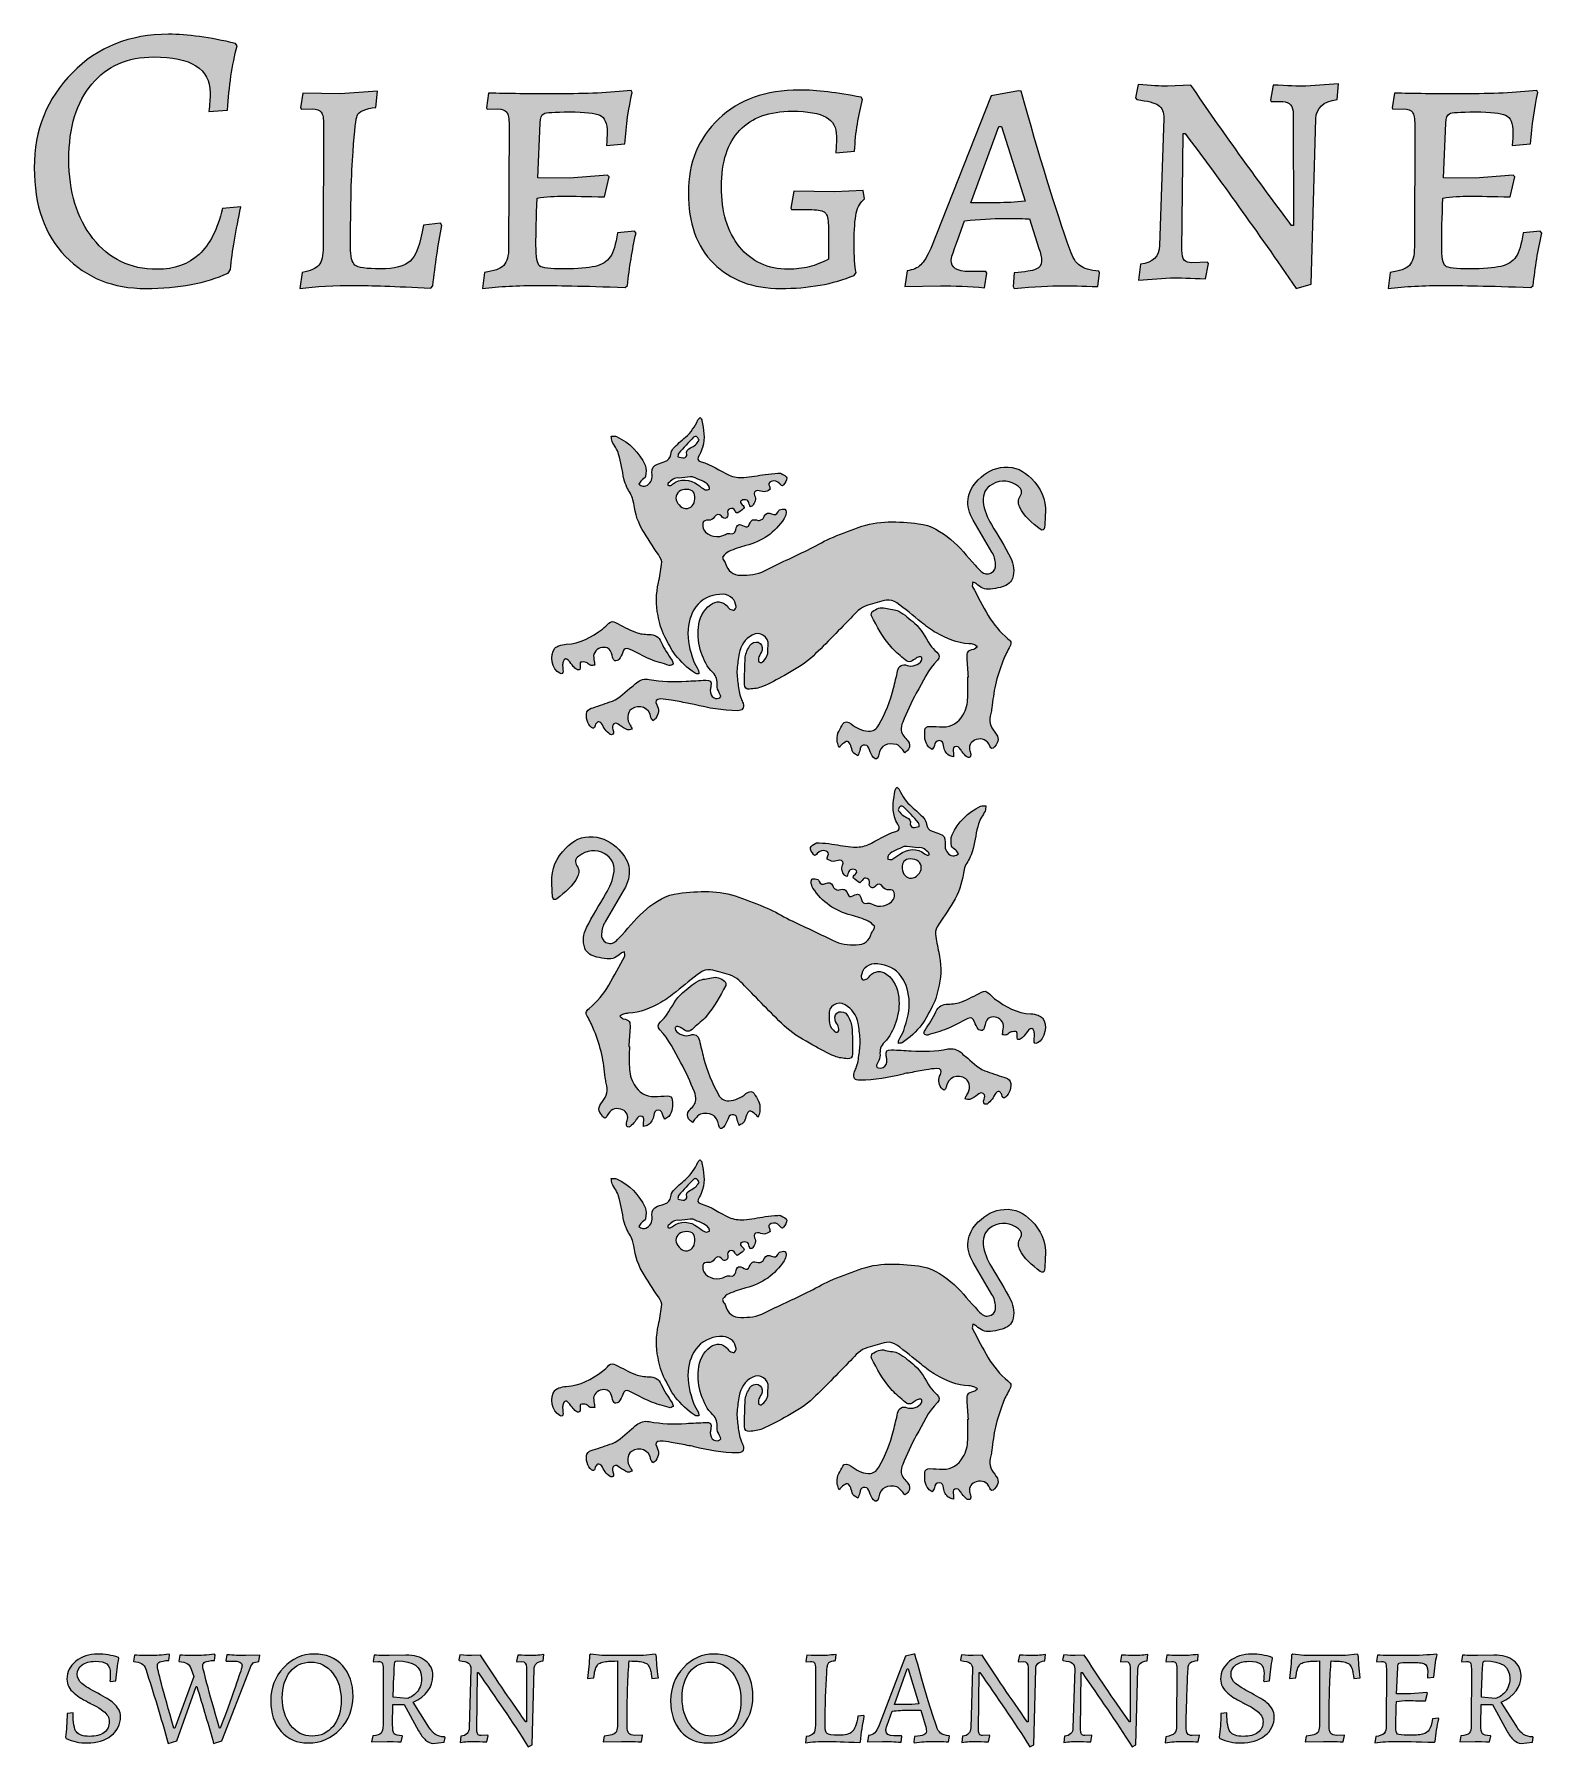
# Model space of a CAD drawing. Header units: inches. Extents: x 31.11 to 37.88, y -32.1 to -24.41.
import ezdxf

# ---------------------------------------------------------------- set-up
doc = ezdxf.new("R2010")
doc.units = ezdxf.units.IN
doc.header["$MEASUREMENT"] = 0
for name, color, linetype in [('Layer 2', 7, 'Continuous'), ('Layer 3', 7, 'Continuous'), ('Layer 4', 7, 'Continuous')]:
    doc.layers.add(name, color=color, linetype=linetype)

# ---------------------------------------------------------------- blocks, each defined once
blk = doc.blocks.new('block 2')
at = {"layer": 'Layer 4', "lineweight": 0}
for points, knots in [([(35.5923, -26.4041), (35.559, -26.3704), (35.52, -26.3494), (35.4698, -26.3533), (35.423, -26.3569), (35.3856, -26.3777), (35.3536, -26.41), (35.2996, -26.4647), (35.2923, -26.5266), (35.3311, -26.5922), (35.3591, -26.6398), (35.3864, -26.6879), (35.4151, -26.735), (35.4257, -26.7523), (35.4303, -26.7703), (35.4314, -26.7898), (35.4324, -26.8062), (35.4275, -26.8207), (35.4119, -26.8281), (35.396, -26.8357), (35.3797, -26.8339), (35.3663, -26.8219), (35.3566, -26.813), (35.3477, -26.8031), (35.3389, -26.7933), (35.3036, -26.7541), (35.2713, -26.7124), (35.2302, -26.6784), (35.1873, -26.6429), (35.1406, -26.6136), (35.0858, -26.6075), (34.9949, -26.5975), (34.9032, -26.5901), (34.8146, -26.6249), (34.7721, -26.6416), (34.7287, -26.6558), (34.6869, -26.6742), (34.6526, -26.6892), (34.6208, -26.7094), (34.587, -26.7258), (34.5227, -26.7572), (34.4572, -26.7861), (34.3936, -26.8187), (34.3593, -26.8362), (34.3238, -26.8389), (34.287, -26.8389), (34.2508, -26.8389), (34.2285, -26.8207), (34.2185, -26.786), (34.2166, -26.7795), (34.2109, -26.7742), (34.208, -26.7679), (34.2062, -26.7642), (34.2042, -26.7574), (34.206, -26.7556), (34.2144, -26.7469), (34.2228, -26.7365), (34.2334, -26.7321), (34.2581, -26.7216), (34.2836, -26.7125), (34.3096, -26.7059), (34.3829, -26.6874), (34.4406, -26.6471), (34.4818, -26.5838), (34.4865, -26.5764), (34.4894, -26.567), (34.4903, -26.5582), (34.4911, -26.5528), (34.4874, -26.5424), (34.4844, -26.542), (34.4768, -26.5406), (34.4681, -26.543), (34.4604, -26.5453), (34.4578, -26.546), (34.4564, -26.5509), (34.4545, -26.5539), (34.4477, -26.5655), (34.4387, -26.5707), (34.4254, -26.5638), (34.411, -26.5561), (34.4001, -26.5596), (34.3926, -26.5743), (34.3902, -26.5787), (34.3879, -26.5842), (34.384, -26.5866), (34.3783, -26.5901), (34.3704, -26.5939), (34.3648, -26.5924), (34.3414, -26.5861), (34.3355, -26.5882), (34.3251, -26.6114), (34.3202, -26.6224), (34.3132, -26.6256), (34.3021, -26.6192), (34.2782, -26.6054), (34.2707, -26.6087), (34.2641, -26.6351), (34.2602, -26.651), (34.2535, -26.6547), (34.238, -26.652), (34.2318, -26.6509), (34.2237, -26.6521), (34.2183, -26.6553), (34.187, -26.6746), (34.1399, -26.6658), (34.1203, -26.6344), (34.1154, -26.6266), (34.115, -26.614), (34.1167, -26.6044), (34.1187, -26.5933), (34.1298, -26.5915), (34.1401, -26.5921), (34.153, -26.593), (34.1621, -26.5886), (34.169, -26.5769), (34.1775, -26.5627), (34.1898, -26.5626), (34.2002, -26.574), (34.2042, -26.5785), (34.2118, -26.5847), (34.2157, -26.5835), (34.2251, -26.5806), (34.2319, -26.5733), (34.2283, -26.5612), (34.2255, -26.5515), (34.2288, -26.5439), (34.2383, -26.5401), (34.2488, -26.5359), (34.2557, -26.5406), (34.2613, -26.5495), (34.2638, -26.5536), (34.2699, -26.5604), (34.2706, -26.56), (34.2806, -26.5538), (34.2911, -26.5477), (34.2991, -26.5394), (34.3061, -26.5321), (34.2979, -26.5269), (34.2925, -26.5223), (34.2853, -26.5162), (34.281, -26.5078), (34.2909, -26.5025), (34.2976, -26.499), (34.3082, -26.4987), (34.3152, -26.5015), (34.3202, -26.5034), (34.3221, -26.513), (34.325, -26.5195), (34.3266, -26.5232), (34.3276, -26.5272), (34.3287, -26.5311), (34.3331, -26.5292), (34.3396, -26.5284), (34.3414, -26.5251), (34.349, -26.5115), (34.3574, -26.498), (34.3489, -26.4809), (34.3428, -26.4685), (34.3483, -26.4592), (34.362, -26.4587), (34.3717, -26.4583), (34.3816, -26.4645), (34.3912, -26.464), (34.4003, -26.4635), (34.4095, -26.4589), (34.4177, -26.4542), (34.4193, -26.4534), (34.4177, -26.4438), (34.4154, -26.4395), (34.4095, -26.4287), (34.4128, -26.422), (34.423, -26.4175), (34.4366, -26.4115), (34.4516, -26.4156), (34.4623, -26.4287), (34.4672, -26.4345), (34.4731, -26.4417), (34.4792, -26.4335), (34.4862, -26.4242), (34.4943, -26.4119), (34.4934, -26.4017), (34.4926, -26.3945), (34.478, -26.3881), (34.4688, -26.3826), (34.4648, -26.3802), (34.4588, -26.3798), (34.4539, -26.3802), (34.4347, -26.3818), (34.4155, -26.3834), (34.3965, -26.386), (34.3642, -26.3905), (34.3323, -26.3982), (34.2999, -26.3997), (34.2782, -26.4008), (34.2543, -26.398), (34.2347, -26.3893), (34.1924, -26.3704), (34.155, -26.3413), (34.1089, -26.3292), (34.091, -26.3244), (34.0904, -26.3136), (34.1007, -26.2974), (34.1072, -26.2874), (34.1116, -26.2759), (34.1151, -26.2645), (34.1278, -26.2241), (34.1194, -26.1839), (34.1126, -26.1438), (34.1117, -26.1389), (34.1074, -26.1347), (34.1046, -26.1302), (34.101, -26.134), (34.0963, -26.1371), (34.0942, -26.1415), (34.0807, -26.1709), (34.0634, -26.1974), (34.0384, -26.2187), (34.0196, -26.2348), (34.001, -26.2514), (33.9838, -26.2694), (33.9774, -26.2761), (33.9732, -26.2867), (33.9719, -26.296), (33.9695, -26.3126), (33.9619, -26.3233), (33.9462, -26.3286), (33.9352, -26.3323), (33.9237, -26.3351), (33.913, -26.3396), (33.8934, -26.3477), (33.8877, -26.3573), (33.888, -26.3786), (33.8882, -26.3872), (33.8887, -26.3959), (33.8874, -26.4044), (33.8846, -26.4236), (33.8653, -26.4407), (33.8472, -26.4393), (33.8406, -26.4387), (33.8345, -26.4331), (33.8283, -26.4298), (33.8324, -26.4242), (33.8359, -26.4181), (33.8406, -26.4132), (33.8468, -26.4067), (33.8586, -26.4018), (33.8594, -26.3953), (33.8615, -26.3788), (33.8639, -26.3592), (33.8572, -26.3451), (33.8299, -26.2875), (33.7875, -26.2431), (33.7289, -26.2161), (33.7221, -26.213), (33.7129, -26.2148), (33.7049, -26.2143), (33.7061, -26.2223), (33.7057, -26.231), (33.709, -26.2379), (33.7181, -26.2571), (33.7325, -26.2745), (33.7382, -26.2944), (33.7487, -26.331), (33.7538, -26.3689), (33.762, -26.4061), (33.7649, -26.4192), (33.7699, -26.432), (33.7755, -26.4442), (33.7842, -26.463), (33.7991, -26.4803), (33.8026, -26.4997), (33.811, -26.546), (33.8192, -26.592), (33.8438, -26.6328), (33.8671, -26.6714), (33.8909, -26.7098), (33.9169, -26.7466), (33.9271, -26.7609), (33.9338, -26.7746), (33.9314, -26.7913), (33.9276, -26.8184), (33.9227, -26.8455), (33.9169, -26.8722), (33.9065, -26.9216), (33.9038, -26.9721), (33.915, -27.0206), (33.9222, -27.0524), (33.9289, -27.0852), (33.9458, -27.1156), (33.961, -27.1428), (33.9732, -27.1716), (33.9928, -27.1965), (34.0182, -27.2287), (34.0477, -27.2563), (34.0814, -27.2795), (34.0855, -27.2823), (34.0925, -27.281), (34.0982, -27.2816), (34.0978, -27.2765), (34.0986, -27.2708), (34.0966, -27.2665), (34.0895, -27.2519), (34.0792, -27.2385), (34.0741, -27.2233), (34.059, -27.1775), (34.0457, -27.1315), (34.0505, -27.0818), (34.0544, -27.0393), (34.066, -27.0012), (34.0949, -26.9693), (34.125, -26.9361), (34.1645, -26.9239), (34.2073, -26.9245), (34.2216, -26.9247), (34.2382, -26.9332), (34.2492, -26.943), (34.2584, -26.951), (34.2623, -26.9661), (34.2657, -26.9788), (34.267, -26.9837), (34.2614, -26.9935), (34.2566, -26.9957), (34.2519, -26.9977), (34.2435, -26.994), (34.238, -26.991), (34.2334, -26.9884), (34.2304, -26.9828), (34.2266, -26.9787), (34.2058, -26.9553), (34.1757, -26.9524), (34.1503, -26.9715), (34.1164, -26.9972), (34.101, -27.0332), (34.0966, -27.0738), (34.0926, -27.1119), (34.0965, -27.149), (34.1095, -27.1863), (34.1214, -27.2202), (34.1354, -27.2513), (34.1609, -27.2764), (34.1775, -27.2927), (34.1828, -27.3114), (34.1804, -27.3346), (34.1793, -27.345), (34.1851, -27.3568), (34.1899, -27.367), (34.1936, -27.3748), (34.2021, -27.3833), (34.193, -27.3894), (34.1868, -27.3937), (34.1741, -27.3937), (34.1669, -27.3903), (34.1534, -27.3839), (34.1495, -27.3699), (34.15, -27.3553), (34.1501, -27.3493), (34.1518, -27.3432), (34.1526, -27.3372), (34.1558, -27.3161), (34.1504, -27.3098), (34.1294, -27.3107), (34.0999, -27.312), (34.0704, -27.3134), (34.041, -27.3154), (33.9855, -27.3189), (33.9303, -27.3172), (33.8754, -27.3068), (33.8538, -27.3027), (33.8352, -27.3089), (33.8184, -27.3218), (33.8112, -27.3274), (33.8051, -27.3345), (33.7976, -27.3398), (33.7683, -27.3613), (33.7455, -27.3918), (33.7099, -27.4046), (33.6813, -27.4148), (33.6527, -27.4248), (33.6238, -27.4342), (33.6125, -27.4379), (33.6011, -27.4401), (33.596, -27.4529), (33.5878, -27.4733), (33.5988, -27.5111), (33.6167, -27.5235), (33.6241, -27.5286), (33.629, -27.527), (33.632, -27.5188), (33.6332, -27.5155), (33.633, -27.5114), (33.6349, -27.5086), (33.6379, -27.5043), (33.6417, -27.498), (33.6458, -27.4976), (33.6506, -27.4972), (33.6576, -27.5007), (33.6608, -27.5048), (33.6673, -27.5132), (33.6708, -27.5238), (33.6773, -27.5322), (33.6837, -27.5404), (33.6917, -27.5476), (33.7, -27.554), (33.7027, -27.5561), (33.7098, -27.5558), (33.7124, -27.5537), (33.7149, -27.5516), (33.7152, -27.5457), (33.7152, -27.5414), (33.7154, -27.5386), (33.7135, -27.5357), (33.7127, -27.5328), (33.7099, -27.5234), (33.7069, -27.5133), (33.7169, -27.5064), (33.7272, -27.4994), (33.7345, -27.5071), (33.7426, -27.5127), (33.7537, -27.5205), (33.765, -27.5286), (33.7774, -27.5336), (33.783, -27.536), (33.7915, -27.5316), (33.7986, -27.5302), (33.796, -27.5243), (33.7944, -27.5175), (33.7904, -27.5127), (33.7733, -27.4916), (33.7756, -27.4555), (33.7955, -27.4412), (33.8311, -27.4157), (33.8771, -27.4351), (33.8835, -27.4778), (33.8843, -27.4831), (33.889, -27.4877), (33.8921, -27.4925), (33.8967, -27.4888), (33.9031, -27.4859), (33.9059, -27.481), (33.9174, -27.4618), (33.9217, -27.4426), (33.9092, -27.4208), (33.9003, -27.4052), (33.9072, -27.3948), (33.9254, -27.3948), (33.9415, -27.3948), (33.9577, -27.3978), (33.9736, -27.4005), (33.9977, -27.4043), (34.0217, -27.4092), (34.0455, -27.4136), (34.056, -27.4155), (34.0668, -27.4167), (34.077, -27.4195), (34.1404, -27.4369), (34.205, -27.4463), (34.2707, -27.4476), (34.2947, -27.4481), (34.3029, -27.4374), (34.2968, -27.4141), (34.2949, -27.4068), (34.2908, -27.4001), (34.2885, -27.3928), (34.2849, -27.3823), (34.2809, -27.3718), (34.2792, -27.3608), (34.2756, -27.3393), (34.2731, -27.3176), (34.2709, -27.2959), (34.2697, -27.2843), (34.269, -27.2725), (34.2701, -27.261), (34.2723, -27.2377), (34.275, -27.2144), (34.2792, -27.1914), (34.286, -27.1551), (34.3059, -27.1263), (34.3375, -27.1081), (34.3741, -27.0869), (34.4141, -27.1188), (34.4098, -27.1521), (34.4087, -27.1606), (34.4084, -27.1694), (34.4089, -27.1779), (34.41, -27.1962), (34.4023, -27.2105), (34.3901, -27.2229), (34.3838, -27.2293), (34.3753, -27.2365), (34.3683, -27.2279), (34.3644, -27.2235), (34.3662, -27.2121), (34.3686, -27.205), (34.372, -27.1946), (34.3804, -27.1857), (34.3828, -27.1753), (34.3866, -27.1587), (34.3784, -27.1454), (34.365, -27.1405), (34.3537, -27.1365), (34.3336, -27.1423), (34.3274, -27.1543), (34.319, -27.1708), (34.3088, -27.1885), (34.3072, -27.2063), (34.3035, -27.2472), (34.3044, -27.2886), (34.304, -27.3297), (34.3039, -27.3439), (34.3126, -27.3525), (34.3263, -27.351), (34.3457, -27.3488), (34.3662, -27.3471), (34.3839, -27.3394), (34.4177, -27.3249), (34.4507, -27.3077), (34.4826, -27.289), (34.5226, -27.2654), (34.5655, -27.2438), (34.5996, -27.213), (34.6628, -27.1559), (34.7203, -27.0925), (34.7805, -27.0319), (34.8032, -27.0091), (34.8233, -26.9828), (34.8571, -26.9741), (34.8855, -26.9667), (34.9131, -26.9553), (34.9418, -26.9509), (34.9563, -26.9487), (34.9754, -26.954), (34.9875, -26.9627), (35.0252, -26.99), (35.0601, -27.021), (35.0969, -27.0495), (35.1189, -27.0667), (35.1408, -27.0847), (35.1652, -27.0977), (35.2108, -27.122), (35.2575, -27.1453), (35.3111, -27.1465), (35.3187, -27.1466), (35.3264, -27.1481), (35.3336, -27.1505), (35.3393, -27.1523), (35.3443, -27.1565), (35.3496, -27.1596), (35.3443, -27.1634), (35.3397, -27.1693), (35.3339, -27.1708), (35.3064, -27.1778), (35.3017, -27.1832), (35.3035, -27.2119), (35.3053, -27.2399), (35.3072, -27.2677), (35.3091, -27.2958), (35.3082, -27.2958), (35.3074, -27.2958), (35.3067, -27.2958), (35.3067, -27.3268), (35.3077, -27.3578), (35.3064, -27.3888), (35.3052, -27.4162), (35.3002, -27.4423), (35.2848, -27.4671), (35.2633, -27.5017), (35.2353, -27.5214), (35.1941, -27.5204), (35.1748, -27.52), (35.1555, -27.5185), (35.1363, -27.5181), (35.1242, -27.5178), (35.1143, -27.5227), (35.1136, -27.5358), (35.1124, -27.5617), (35.1109, -27.5881), (35.1298, -27.6096), (35.1344, -27.6148), (35.1413, -27.618), (35.1471, -27.6221), (35.1503, -27.6161), (35.155, -27.6104), (35.1564, -27.604), (35.159, -27.592), (35.1633, -27.5822), (35.1774, -27.5822), (35.1919, -27.582), (35.1962, -27.5927), (35.1973, -27.6046), (35.1993, -27.6229), (35.2074, -27.6377), (35.2222, -27.6483), (35.2276, -27.6522), (35.2355, -27.6528), (35.2423, -27.6549), (35.2424, -27.6489), (35.2433, -27.6427), (35.2424, -27.6368), (35.241, -27.6266), (35.2373, -27.6151), (35.2489, -27.6097), (35.2603, -27.6045), (35.2679, -27.6137), (35.2743, -27.6217), (35.2768, -27.6248), (35.2781, -27.6292), (35.2806, -27.6321), (35.2876, -27.6402), (35.2945, -27.6484), (35.3026, -27.6552), (35.3056, -27.6577), (35.3131, -27.6583), (35.3163, -27.6563), (35.3191, -27.6544), (35.32, -27.6475), (35.3196, -27.6432), (35.3189, -27.6362), (35.3157, -27.6295), (35.3146, -27.6225), (35.3114, -27.6007), (35.323, -27.5832), (35.3441, -27.5774), (35.3738, -27.5694), (35.3916, -27.5777), (35.4058, -27.6064), (35.4123, -27.6197), (35.4173, -27.6205), (35.4266, -27.6095), (35.4476, -27.5841), (35.4487, -27.57), (35.4276, -27.5434), (35.4078, -27.5183), (35.3999, -27.4921), (35.4103, -27.461), (35.4131, -27.4529), (35.4132, -27.444), (35.4145, -27.4355), (35.4195, -27.4008), (35.4222, -27.3656), (35.4303, -27.3315), (35.4388, -27.2953), (35.4513, -27.2599), (35.464, -27.2248), (35.4714, -27.2044), (35.4813, -27.1848), (35.4922, -27.1659), (35.5039, -27.1459), (35.5042, -27.1393), (35.4868, -27.1242), (35.4517, -27.0942), (35.4214, -27.0601), (35.3985, -27.0201), (35.374, -26.9773), (35.3505, -26.934), (35.3276, -26.8904), (35.3249, -26.8852), (35.3285, -26.8766), (35.329, -26.8695), (35.3344, -26.8721), (35.3409, -26.8734), (35.3449, -26.8774), (35.3627, -26.8944), (35.3824, -26.9052), (35.4078, -26.9016), (35.4229, -26.8995), (35.4382, -26.8977), (35.4528, -26.8937), (35.4757, -26.8875), (35.4986, -26.8777), (35.5068, -26.8538), (35.5176, -26.8228), (35.5135, -26.7895), (35.4993, -26.7616), (35.4733, -26.71), (35.4419, -26.6613), (35.413, -26.6112), (35.3945, -26.5794), (35.3785, -26.5468), (35.3755, -26.5092), (35.3727, -26.474), (35.3866, -26.4475), (35.4162, -26.4306), (35.4583, -26.4066), (35.497, -26.4137), (35.5341, -26.4407), (35.5495, -26.452), (35.5526, -26.4675), (35.5419, -26.4834), (35.531, -26.4995), (35.5314, -26.5151), (35.5391, -26.5323), (35.5589, -26.5758), (35.5958, -26.6035), (35.6316, -26.6318), (35.642, -26.6401), (35.6502, -26.6363), (35.6517, -26.6227), (35.6538, -26.6015), (35.6535, -26.5801), (35.6548, -26.5588), (35.6584, -26.4973), (35.6342, -26.4466), (35.5923, -26.4041)], [0, 0, 0, 0, 1, 1, 1, 2, 2, 2, 3, 3, 3, 4, 4, 4, 5, 5, 5, 6, 6, 6, 7, 7, 7, 8, 8, 8, 9, 9, 9, 10, 10, 10, 11, 11, 11, 12, 12, 12, 13, 13, 13, 14, 14, 14, 15, 15, 15, 16, 16, 16, 17, 17, 17, 18, 18, 18, 19, 19, 19, 20, 20, 20, 21, 21, 21, 22, 22, 22, 23, 23, 23, 24, 24, 24, 25, 25, 25, 26, 26, 26, 27, 27, 27, 28, 28, 28, 29, 29, 29, 30, 30, 30, 31, 31, 31, 32, 32, 32, 33, 33, 33, 34, 34, 34, 35, 35, 35, 36, 36, 36, 37, 37, 37, 38, 38, 38, 39, 39, 39, 40, 40, 40, 41, 41, 41, 42, 42, 42, 43, 43, 43, 44, 44, 44, 45, 45, 45, 46, 46, 46, 47, 47, 47, 48, 48, 48, 49, 49, 49, 50, 50, 50, 51, 51, 51, 52, 52, 52, 53, 53, 53, 54, 54, 54, 55, 55, 55, 56, 56, 56, 57, 57, 57, 58, 58, 58, 59, 59, 59, 60, 60, 60, 61, 61, 61, 62, 62, 62, 63, 63, 63, 64, 64, 64, 65, 65, 65, 66, 66, 66, 67, 67, 67, 68, 68, 68, 69, 69, 69, 70, 70, 70, 71, 71, 71, 72, 72, 72, 73, 73, 73, 74, 74, 74, 75, 75, 75, 76, 76, 76, 77, 77, 77, 78, 78, 78, 79, 79, 79, 80, 80, 80, 81, 81, 81, 82, 82, 82, 83, 83, 83, 84, 84, 84, 85, 85, 85, 86, 86, 86, 87, 87, 87, 88, 88, 88, 89, 89, 89, 90, 90, 90, 91, 91, 91, 92, 92, 92, 93, 93, 93, 94, 94, 94, 95, 95, 95, 96, 96, 96, 97, 97, 97, 98, 98, 98, 99, 99, 99, 100, 100, 100, 101, 101, 101, 102, 102, 102, 103, 103, 103, 104, 104, 104, 105, 105, 105, 106, 106, 106, 107, 107, 107, 108, 108, 108, 109, 109, 109, 110, 110, 110, 111, 111, 111, 112, 112, 112, 113, 113, 113, 114, 114, 114, 115, 115, 115, 116, 116, 116, 117, 117, 117, 118, 118, 118, 119, 119, 119, 120, 120, 120, 121, 121, 121, 122, 122, 122, 123, 123, 123, 124, 124, 124, 125, 125, 125, 126, 126, 126, 127, 127, 127, 128, 128, 128, 129, 129, 129, 130, 130, 130, 131, 131, 131, 132, 132, 132, 133, 133, 133, 134, 134, 134, 135, 135, 135, 136, 136, 136, 137, 137, 137, 138, 138, 138, 139, 139, 139, 140, 140, 140, 141, 141, 141, 142, 142, 142, 143, 143, 143, 144, 144, 144, 145, 145, 145, 146, 146, 146, 147, 147, 147, 148, 148, 148, 149, 149, 149, 150, 150, 150, 151, 151, 151, 152, 152, 152, 153, 153, 153, 154, 154, 154, 155, 155, 155, 156, 156, 156, 157, 157, 157, 158, 158, 158, 159, 159, 159, 160, 160, 160, 161, 161, 161, 162, 162, 162, 163, 163, 163, 164, 164, 164, 165, 165, 165, 166, 166, 166, 167, 167, 167, 168, 168, 168, 169, 169, 169, 170, 170, 170, 171, 171, 171, 172, 172, 172, 173, 173, 173, 174, 174, 174, 175, 175, 175, 176, 176, 176, 177, 177, 177, 178, 178, 178, 179, 179, 179, 180, 180, 180, 181, 181, 181, 182, 182, 182, 183, 183, 183, 184, 184, 184, 185, 185, 185, 186, 186, 186, 187, 187, 187, 188, 188, 188, 189, 189, 189, 190, 190, 190, 191, 191, 191, 192, 192, 192, 193, 193, 193, 194, 194, 194, 195, 195, 195, 196, 196, 196, 197, 197, 197, 198, 198, 198, 199, 199, 199, 200, 200, 200, 201, 201, 201, 202, 202, 202, 203, 203, 203, 204, 204, 204, 205, 205, 205, 206, 206, 206, 207, 207, 207, 208, 208, 208, 209, 209, 209, 210, 210, 210, 211, 211, 211, 212, 212, 212, 213, 213, 213, 214, 214, 214, 215, 215, 215, 216, 216, 216, 217, 217, 217, 218, 218, 218, 219, 219, 219, 220, 220, 220, 221, 221, 221, 222, 222, 222, 223, 223, 223, 224, 224, 224, 225, 225, 225, 226, 226, 226, 227, 227, 227, 228, 228, 228, 229, 229, 229, 230, 230, 230, 231, 231, 231, 232, 232, 232, 233, 233, 233, 234, 234, 234, 234]), ([(34.008, -26.2902), (34.0296, -26.2657), (34.0522, -26.2419), (34.075, -26.2184), (34.0777, -26.2156), (34.0854, -26.2141), (34.0883, -26.2159), (34.0928, -26.2187), (34.0949, -26.225), (34.0998, -26.2322), (34.0939, -26.2398), (34.0894, -26.2475), (34.0832, -26.2531), (34.0769, -26.2586), (34.0686, -26.2621), (34.0613, -26.2665), (34.0494, -26.2734), (34.039, -26.2803), (34.045, -26.2975), (34.0461, -26.3008), (34.0378, -26.311), (34.0331, -26.3116), (34.024, -26.3128), (34.0142, -26.3097), (34.005, -26.3071), (34.0043, -26.3068), (34.0046, -26.294), (34.008, -26.2902)], [0, 0, 0, 0, 1, 1, 1, 2, 2, 2, 3, 3, 3, 4, 4, 4, 5, 5, 5, 6, 6, 6, 7, 7, 7, 8, 8, 8, 9, 9, 9, 9]), ([(34.0924, -26.4315), (34.0623, -26.408), (34.0107, -26.4017), (33.9808, -26.4297), (33.9776, -26.4327), (33.9733, -26.4351), (33.9691, -26.4362), (33.9662, -26.437), (33.9612, -26.4363), (33.9598, -26.4343), (33.9584, -26.4324), (33.9592, -26.4265), (33.961, -26.4251), (33.9754, -26.4136), (33.9878, -26.3978), (34.0097, -26.403), (34.0265, -26.401), (34.0432, -26.399), (34.0599, -26.3972), (34.0645, -26.3967), (34.07, -26.3958), (34.0735, -26.3977), (34.0965, -26.4104), (34.1247, -26.4142), (34.1422, -26.4362), (34.1454, -26.4402), (34.1455, -26.4466), (34.147, -26.452), (34.1405, -26.4531), (34.1324, -26.4573), (34.1275, -26.4549), (34.1151, -26.4487), (34.1034, -26.4402), (34.0924, -26.4315)], [0, 0, 0, 0, 1, 1, 1, 2, 2, 2, 3, 3, 3, 4, 4, 4, 5, 5, 5, 6, 6, 6, 7, 7, 7, 8, 8, 8, 9, 9, 9, 10, 10, 10, 11, 11, 11, 11]), ([(34.0392, -26.5394), (34.0183, -26.5385), (33.9951, -26.5135), (33.9955, -26.4921), (33.9958, -26.4684), (34.0162, -26.4522), (34.0443, -26.4532), (34.0711, -26.4541), (34.0817, -26.4665), (34.0808, -26.4961), (34.0799, -26.5217), (34.062, -26.5403), (34.0392, -26.5394)], [0, 0, 0, 0, 1, 1, 1, 2, 2, 2, 3, 3, 3, 4, 4, 4, 4])]:
    blk.add_open_spline(points, degree=3, knots=knots, dxfattribs=at)
blk = doc.blocks.new('block 3')
at = {"layer": 'Layer 4', "lineweight": 0}
for points, knots in [([(35.5923, -29.7391), (35.559, -29.7054), (35.52, -29.6844), (35.4698, -29.6882), (35.423, -29.6919), (35.3856, -29.7126), (35.3536, -29.745), (35.2996, -29.7996), (35.2923, -29.8615), (35.3311, -29.9272), (35.3591, -29.9747), (35.3864, -30.0229), (35.4151, -30.0701), (35.4257, -30.0873), (35.4303, -30.1053), (35.4314, -30.1249), (35.4324, -30.1413), (35.4275, -30.1557), (35.4119, -30.1631), (35.396, -30.1707), (35.3797, -30.169), (35.3663, -30.1568), (35.3566, -30.1481), (35.3477, -30.138), (35.3389, -30.1283), (35.3036, -30.0891), (35.2713, -30.0474), (35.2302, -30.0133), (35.1873, -29.9778), (35.1406, -29.9485), (35.0858, -29.9425), (34.9949, -29.9324), (34.9032, -29.925), (34.8146, -29.9599), (34.7721, -29.9767), (34.7287, -29.9909), (34.6869, -30.0091), (34.6526, -30.0242), (34.6208, -30.0444), (34.587, -30.0608), (34.5227, -30.0922), (34.4572, -30.1211), (34.3936, -30.1537), (34.3593, -30.1712), (34.3238, -30.1739), (34.287, -30.1739), (34.2508, -30.1739), (34.2285, -30.1557), (34.2185, -30.1209), (34.2166, -30.1145), (34.2109, -30.1093), (34.208, -30.103), (34.2062, -30.0992), (34.2042, -30.0924), (34.206, -30.0905), (34.2144, -30.0819), (34.2228, -30.0715), (34.2334, -30.0671), (34.2581, -30.0567), (34.2836, -30.0476), (34.3096, -30.041), (34.3829, -30.0224), (34.4406, -29.9822), (34.4818, -29.9188), (34.4865, -29.9114), (34.4894, -29.902), (34.4903, -29.8932), (34.4911, -29.8877), (34.4874, -29.8775), (34.4844, -29.877), (34.4768, -29.8756), (34.4681, -29.8781), (34.4604, -29.8802), (34.4578, -29.881), (34.4564, -29.8859), (34.4545, -29.8889), (34.4477, -29.9005), (34.4387, -29.9058), (34.4254, -29.8987), (34.411, -29.8912), (34.4001, -29.8947), (34.3926, -29.9092), (34.3902, -29.9137), (34.3879, -29.9193), (34.384, -29.9216), (34.3783, -29.925), (34.3704, -29.929), (34.3648, -29.9274), (34.3414, -29.9211), (34.3355, -29.9232), (34.3251, -29.9464), (34.3202, -29.9574), (34.3132, -29.9605), (34.3021, -29.9542), (34.2782, -29.9404), (34.2707, -29.9437), (34.2641, -29.97), (34.2602, -29.986), (34.2535, -29.9896), (34.238, -29.9869), (34.2318, -29.9859), (34.2237, -29.9871), (34.2183, -29.9903), (34.187, -30.0096), (34.1399, -30.0008), (34.1203, -29.9694), (34.1154, -29.9616), (34.115, -29.949), (34.1167, -29.9394), (34.1187, -29.9284), (34.1298, -29.9265), (34.1401, -29.9271), (34.153, -29.9279), (34.1621, -29.9236), (34.169, -29.9119), (34.1775, -29.8976), (34.1898, -29.8976), (34.2002, -29.909), (34.2042, -29.9135), (34.2118, -29.9197), (34.2157, -29.9184), (34.2251, -29.9156), (34.2319, -29.9083), (34.2283, -29.8961), (34.2255, -29.8866), (34.2288, -29.8789), (34.2383, -29.8752), (34.2488, -29.871), (34.2557, -29.8756), (34.2613, -29.8845), (34.2638, -29.8886), (34.2699, -29.8954), (34.2706, -29.895), (34.2806, -29.8888), (34.2911, -29.8827), (34.2991, -29.8743), (34.3061, -29.867), (34.2979, -29.8619), (34.2925, -29.8573), (34.2853, -29.8512), (34.281, -29.8429), (34.2909, -29.8376), (34.2976, -29.834), (34.3082, -29.8336), (34.3152, -29.8365), (34.3202, -29.8384), (34.3221, -29.8481), (34.325, -29.8544), (34.3266, -29.8581), (34.3276, -29.8622), (34.3287, -29.8661), (34.3331, -29.8642), (34.3396, -29.8634), (34.3414, -29.8601), (34.349, -29.8466), (34.3574, -29.833), (34.3489, -29.8158), (34.3428, -29.8035), (34.3483, -29.7941), (34.362, -29.7937), (34.3717, -29.7933), (34.3816, -29.7995), (34.3912, -29.799), (34.4003, -29.7985), (34.4095, -29.7938), (34.4177, -29.7893), (34.4193, -29.7884), (34.4177, -29.7787), (34.4154, -29.7744), (34.4095, -29.7637), (34.4128, -29.757), (34.423, -29.7525), (34.4366, -29.7464), (34.4516, -29.7505), (34.4623, -29.7636), (34.4672, -29.7695), (34.4731, -29.7767), (34.4792, -29.7686), (34.4862, -29.7591), (34.4943, -29.7468), (34.4934, -29.7367), (34.4926, -29.7295), (34.478, -29.7231), (34.4688, -29.7176), (34.4648, -29.7151), (34.4588, -29.7148), (34.4539, -29.7152), (34.4347, -29.7167), (34.4155, -29.7184), (34.3965, -29.721), (34.3642, -29.7255), (34.3323, -29.7332), (34.2999, -29.7347), (34.2782, -29.7358), (34.2543, -29.733), (34.2347, -29.7242), (34.1924, -29.7055), (34.155, -29.6763), (34.1089, -29.6641), (34.091, -29.6594), (34.0904, -29.6486), (34.1007, -29.6324), (34.1072, -29.6224), (34.1116, -29.6109), (34.1151, -29.5995), (34.1278, -29.5592), (34.1194, -29.5189), (34.1126, -29.4787), (34.1117, -29.474), (34.1074, -29.4697), (34.1046, -29.4652), (34.101, -29.4689), (34.0963, -29.4721), (34.0942, -29.4765), (34.0807, -29.5059), (34.0634, -29.5324), (34.0384, -29.5536), (34.0196, -29.5698), (34.001, -29.5865), (33.9838, -29.6044), (33.9774, -29.6111), (33.9732, -29.6217), (33.9719, -29.631), (33.9695, -29.6476), (33.9619, -29.6583), (33.9462, -29.6635), (33.9352, -29.6673), (33.9237, -29.6701), (33.913, -29.6746), (33.8934, -29.6826), (33.8877, -29.6923), (33.888, -29.7136), (33.8882, -29.7222), (33.8887, -29.7309), (33.8874, -29.7394), (33.8846, -29.7585), (33.8653, -29.7757), (33.8472, -29.7743), (33.8406, -29.7737), (33.8345, -29.7681), (33.8283, -29.7648), (33.8324, -29.7592), (33.8359, -29.7531), (33.8406, -29.7481), (33.8468, -29.7418), (33.8586, -29.7368), (33.8594, -29.7302), (33.8615, -29.7137), (33.8639, -29.6941), (33.8572, -29.6801), (33.8299, -29.6225), (33.7875, -29.5781), (33.7289, -29.5512), (33.7221, -29.548), (33.7129, -29.5498), (33.7049, -29.5494), (33.7061, -29.5572), (33.7057, -29.5659), (33.709, -29.5729), (33.7181, -29.5921), (33.7325, -29.6095), (33.7382, -29.6294), (33.7487, -29.666), (33.7538, -29.7039), (33.762, -29.7411), (33.7649, -29.7541), (33.7699, -29.767), (33.7755, -29.7792), (33.7842, -29.798), (33.7991, -29.8152), (33.8026, -29.8347), (33.811, -29.881), (33.8192, -29.927), (33.8438, -29.9678), (33.8671, -30.0064), (33.8909, -30.0448), (33.9169, -30.0816), (33.9271, -30.0959), (33.9338, -30.1096), (33.9314, -30.1262), (33.9276, -30.1534), (33.9227, -30.1804), (33.9169, -30.2073), (33.9065, -30.2566), (33.9038, -30.3071), (33.915, -30.3556), (33.9222, -30.3874), (33.9289, -30.4203), (33.9458, -30.4506), (33.961, -30.4779), (33.9732, -30.5066), (33.9928, -30.5315), (34.0182, -30.5637), (34.0477, -30.5914), (34.0814, -30.6145), (34.0855, -30.6173), (34.0925, -30.616), (34.0982, -30.6166), (34.0978, -30.6115), (34.0986, -30.6058), (34.0966, -30.6015), (34.0895, -30.5869), (34.0792, -30.5735), (34.0741, -30.5583), (34.059, -30.5125), (34.0457, -30.4665), (34.0505, -30.4167), (34.0544, -30.3743), (34.066, -30.3361), (34.0949, -30.3043), (34.125, -30.2711), (34.1645, -30.2589), (34.2073, -30.2595), (34.2216, -30.2597), (34.2382, -30.2682), (34.2492, -30.278), (34.2584, -30.286), (34.2623, -30.3011), (34.2657, -30.3139), (34.267, -30.3186), (34.2614, -30.3285), (34.2566, -30.3307), (34.2519, -30.3328), (34.2435, -30.3291), (34.238, -30.326), (34.2334, -30.3234), (34.2304, -30.3179), (34.2266, -30.3137), (34.2058, -30.2902), (34.1757, -30.2874), (34.1503, -30.3065), (34.1164, -30.3322), (34.101, -30.3681), (34.0966, -30.4088), (34.0926, -30.4469), (34.0965, -30.4839), (34.1095, -30.5213), (34.1214, -30.5552), (34.1354, -30.5862), (34.1609, -30.6114), (34.1775, -30.6277), (34.1828, -30.6464), (34.1804, -30.6696), (34.1793, -30.68), (34.1851, -30.6918), (34.1899, -30.702), (34.1936, -30.7098), (34.2021, -30.7183), (34.193, -30.7244), (34.1868, -30.7287), (34.1741, -30.7288), (34.1669, -30.7253), (34.1534, -30.7189), (34.1495, -30.7048), (34.15, -30.6903), (34.1501, -30.6843), (34.1518, -30.6783), (34.1526, -30.6722), (34.1558, -30.651), (34.1504, -30.6448), (34.1294, -30.6457), (34.0999, -30.6471), (34.0704, -30.6484), (34.041, -30.6503), (33.9855, -30.6539), (33.9303, -30.6521), (33.8754, -30.6417), (33.8538, -30.6377), (33.8352, -30.6438), (33.8184, -30.6569), (33.8112, -30.6624), (33.8051, -30.6694), (33.7976, -30.6748), (33.7683, -30.6963), (33.7455, -30.7268), (33.7099, -30.7396), (33.6813, -30.7498), (33.6527, -30.7597), (33.6238, -30.7692), (33.6125, -30.7728), (33.6011, -30.7751), (33.596, -30.7879), (33.5878, -30.8083), (33.5988, -30.8461), (33.6167, -30.8584), (33.6241, -30.8635), (33.629, -30.862), (33.632, -30.8538), (33.6332, -30.8505), (33.633, -30.8464), (33.6349, -30.8436), (33.6379, -30.8393), (33.6417, -30.8329), (33.6458, -30.8326), (33.6506, -30.8322), (33.6576, -30.8357), (33.6608, -30.8398), (33.6673, -30.8482), (33.6708, -30.8588), (33.6773, -30.8672), (33.6837, -30.8755), (33.6917, -30.8826), (33.7, -30.8891), (33.7027, -30.8911), (33.7098, -30.8908), (33.7124, -30.8887), (33.7149, -30.8866), (33.7152, -30.8807), (33.7152, -30.8764), (33.7154, -30.8736), (33.7135, -30.8707), (33.7127, -30.8678), (33.7099, -30.8583), (33.7069, -30.8483), (33.7169, -30.8414), (33.7272, -30.8344), (33.7345, -30.842), (33.7426, -30.8477), (33.7537, -30.8555), (33.765, -30.8635), (33.7774, -30.8687), (33.783, -30.871), (33.7915, -30.8666), (33.7986, -30.8652), (33.796, -30.8593), (33.7944, -30.8525), (33.7904, -30.8476), (33.7733, -30.8266), (33.7756, -30.7905), (33.7955, -30.7761), (33.8311, -30.7506), (33.8771, -30.77), (33.8835, -30.8129), (33.8843, -30.818), (33.889, -30.8226), (33.8921, -30.8275), (33.8967, -30.8237), (33.9031, -30.8209), (33.9059, -30.816), (33.9174, -30.7967), (33.9217, -30.7775), (33.9092, -30.7557), (33.9003, -30.7401), (33.9072, -30.7297), (33.9254, -30.7297), (33.9415, -30.7298), (33.9577, -30.7328), (33.9736, -30.7355), (33.9977, -30.7393), (34.0217, -30.7441), (34.0455, -30.7486), (34.056, -30.7506), (34.0668, -30.7517), (34.077, -30.7545), (34.1404, -30.7719), (34.205, -30.7813), (34.2707, -30.7825), (34.2947, -30.7831), (34.3029, -30.7724), (34.2968, -30.7491), (34.2949, -30.7418), (34.2908, -30.735), (34.2885, -30.7279), (34.2849, -30.7173), (34.2809, -30.7067), (34.2792, -30.6958), (34.2756, -30.6743), (34.2731, -30.6526), (34.2709, -30.6308), (34.2697, -30.6193), (34.269, -30.6075), (34.2701, -30.5959), (34.2723, -30.5727), (34.275, -30.5494), (34.2792, -30.5264), (34.286, -30.4901), (34.3059, -30.4612), (34.3375, -30.4431), (34.3741, -30.422), (34.4141, -30.4538), (34.4098, -30.4871), (34.4087, -30.4956), (34.4084, -30.5044), (34.4089, -30.5129), (34.41, -30.5312), (34.4023, -30.5455), (34.3901, -30.5579), (34.3838, -30.5643), (34.3753, -30.5715), (34.3683, -30.5629), (34.3644, -30.5585), (34.3662, -30.5472), (34.3686, -30.54), (34.372, -30.5296), (34.3804, -30.5207), (34.3828, -30.5103), (34.3866, -30.4937), (34.3784, -30.4804), (34.365, -30.4755), (34.3537, -30.4715), (34.3336, -30.4773), (34.3274, -30.4893), (34.319, -30.5058), (34.3088, -30.5234), (34.3072, -30.5414), (34.3035, -30.5822), (34.3044, -30.6235), (34.304, -30.6647), (34.3039, -30.6789), (34.3126, -30.6875), (34.3263, -30.6859), (34.3457, -30.6838), (34.3662, -30.682), (34.3839, -30.6745), (34.4177, -30.6599), (34.4507, -30.6427), (34.4826, -30.624), (34.5226, -30.6004), (34.5655, -30.5788), (34.5996, -30.548), (34.6628, -30.4909), (34.7203, -30.4275), (34.7805, -30.3669), (34.8032, -30.3441), (34.8233, -30.3178), (34.8571, -30.3091), (34.8855, -30.3018), (34.9131, -30.2903), (34.9418, -30.2859), (34.9563, -30.2837), (34.9754, -30.289), (34.9875, -30.2977), (35.0252, -30.325), (35.0601, -30.3559), (35.0969, -30.3845), (35.1189, -30.4017), (35.1408, -30.4196), (35.1652, -30.4327), (35.2108, -30.4571), (35.2575, -30.4803), (35.3111, -30.4815), (35.3187, -30.4816), (35.3264, -30.4831), (35.3336, -30.4854), (35.3393, -30.4872), (35.3443, -30.4914), (35.3496, -30.4946), (35.3443, -30.4984), (35.3397, -30.5043), (35.3339, -30.5058), (35.3064, -30.5127), (35.3017, -30.5183), (35.3035, -30.5469), (35.3053, -30.5748), (35.3072, -30.6027), (35.3091, -30.6307), (35.3082, -30.6307), (35.3074, -30.6307), (35.3067, -30.6308), (35.3067, -30.6618), (35.3077, -30.6929), (35.3064, -30.7238), (35.3052, -30.7512), (35.3002, -30.7773), (35.2848, -30.802), (35.2633, -30.8366), (35.2353, -30.8564), (35.1941, -30.8554), (35.1748, -30.8549), (35.1555, -30.8535), (35.1363, -30.8531), (35.1242, -30.8528), (35.1143, -30.8577), (35.1136, -30.8707), (35.1124, -30.8967), (35.1109, -30.9232), (35.1298, -30.9446), (35.1344, -30.9498), (35.1413, -30.953), (35.1471, -30.9571), (35.1503, -30.9511), (35.155, -30.9454), (35.1564, -30.939), (35.159, -30.927), (35.1633, -30.9172), (35.1774, -30.9171), (35.1919, -30.917), (35.1962, -30.9278), (35.1973, -30.9396), (35.1993, -30.958), (35.2074, -30.9727), (35.2222, -30.9833), (35.2276, -30.9872), (35.2355, -30.9878), (35.2423, -30.99), (35.2424, -30.9839), (35.2433, -30.9777), (35.2424, -30.9718), (35.241, -30.9616), (35.2373, -30.9501), (35.2489, -30.9447), (35.2603, -30.9395), (35.2679, -30.9487), (35.2743, -30.9567), (35.2768, -30.9598), (35.2781, -30.9641), (35.2806, -30.9672), (35.2876, -30.9752), (35.2945, -30.9834), (35.3026, -30.9902), (35.3056, -30.9927), (35.3131, -30.9933), (35.3163, -30.9913), (35.3191, -30.9894), (35.32, -30.9826), (35.3196, -30.9782), (35.3189, -30.9712), (35.3157, -30.9644), (35.3146, -30.9574), (35.3114, -30.9357), (35.323, -30.9182), (35.3441, -30.9124), (35.3738, -30.9043), (35.3916, -30.9127), (35.4058, -30.9414), (35.4123, -30.9547), (35.4173, -30.9555), (35.4266, -30.9445), (35.4476, -30.919), (35.4487, -30.905), (35.4276, -30.8784), (35.4078, -30.8533), (35.3999, -30.8271), (35.4103, -30.796), (35.4131, -30.788), (35.4132, -30.779), (35.4145, -30.7705), (35.4195, -30.7358), (35.4222, -30.7006), (35.4303, -30.6665), (35.4388, -30.6303), (35.4513, -30.5949), (35.464, -30.5598), (35.4714, -30.5394), (35.4813, -30.5197), (35.4922, -30.5009), (35.5039, -30.4809), (35.5042, -30.4743), (35.4868, -30.4592), (35.4517, -30.4293), (35.4214, -30.3951), (35.3985, -30.3551), (35.374, -30.3123), (35.3505, -30.269), (35.3276, -30.2254), (35.3249, -30.2202), (35.3285, -30.2116), (35.329, -30.2045), (35.3344, -30.2071), (35.3409, -30.2085), (35.3449, -30.2124), (35.3627, -30.2295), (35.3824, -30.2402), (35.4078, -30.2366), (35.4229, -30.2344), (35.4382, -30.2327), (35.4528, -30.2287), (35.4757, -30.2225), (35.4986, -30.2127), (35.5068, -30.1888), (35.5176, -30.1578), (35.5135, -30.1245), (35.4993, -30.0966), (35.4733, -30.045), (35.4419, -29.9963), (35.413, -29.9462), (35.3945, -29.9144), (35.3785, -29.8818), (35.3755, -29.8441), (35.3727, -29.809), (35.3866, -29.7825), (35.4162, -29.7656), (35.4583, -29.7415), (35.497, -29.7487), (35.5341, -29.7758), (35.5495, -29.787), (35.5526, -29.8025), (35.5419, -29.8183), (35.531, -29.8345), (35.5314, -29.8502), (35.5391, -29.8673), (35.5589, -29.9108), (35.5958, -29.9385), (35.6316, -29.9669), (35.642, -29.9751), (35.6502, -29.9713), (35.6517, -29.9578), (35.6538, -29.9365), (35.6535, -29.9152), (35.6548, -29.8938), (35.6584, -29.8323), (35.6342, -29.7816), (35.5923, -29.7391)], [0, 0, 0, 0, 1, 1, 1, 2, 2, 2, 3, 3, 3, 4, 4, 4, 5, 5, 5, 6, 6, 6, 7, 7, 7, 8, 8, 8, 9, 9, 9, 10, 10, 10, 11, 11, 11, 12, 12, 12, 13, 13, 13, 14, 14, 14, 15, 15, 15, 16, 16, 16, 17, 17, 17, 18, 18, 18, 19, 19, 19, 20, 20, 20, 21, 21, 21, 22, 22, 22, 23, 23, 23, 24, 24, 24, 25, 25, 25, 26, 26, 26, 27, 27, 27, 28, 28, 28, 29, 29, 29, 30, 30, 30, 31, 31, 31, 32, 32, 32, 33, 33, 33, 34, 34, 34, 35, 35, 35, 36, 36, 36, 37, 37, 37, 38, 38, 38, 39, 39, 39, 40, 40, 40, 41, 41, 41, 42, 42, 42, 43, 43, 43, 44, 44, 44, 45, 45, 45, 46, 46, 46, 47, 47, 47, 48, 48, 48, 49, 49, 49, 50, 50, 50, 51, 51, 51, 52, 52, 52, 53, 53, 53, 54, 54, 54, 55, 55, 55, 56, 56, 56, 57, 57, 57, 58, 58, 58, 59, 59, 59, 60, 60, 60, 61, 61, 61, 62, 62, 62, 63, 63, 63, 64, 64, 64, 65, 65, 65, 66, 66, 66, 67, 67, 67, 68, 68, 68, 69, 69, 69, 70, 70, 70, 71, 71, 71, 72, 72, 72, 73, 73, 73, 74, 74, 74, 75, 75, 75, 76, 76, 76, 77, 77, 77, 78, 78, 78, 79, 79, 79, 80, 80, 80, 81, 81, 81, 82, 82, 82, 83, 83, 83, 84, 84, 84, 85, 85, 85, 86, 86, 86, 87, 87, 87, 88, 88, 88, 89, 89, 89, 90, 90, 90, 91, 91, 91, 92, 92, 92, 93, 93, 93, 94, 94, 94, 95, 95, 95, 96, 96, 96, 97, 97, 97, 98, 98, 98, 99, 99, 99, 100, 100, 100, 101, 101, 101, 102, 102, 102, 103, 103, 103, 104, 104, 104, 105, 105, 105, 106, 106, 106, 107, 107, 107, 108, 108, 108, 109, 109, 109, 110, 110, 110, 111, 111, 111, 112, 112, 112, 113, 113, 113, 114, 114, 114, 115, 115, 115, 116, 116, 116, 117, 117, 117, 118, 118, 118, 119, 119, 119, 120, 120, 120, 121, 121, 121, 122, 122, 122, 123, 123, 123, 124, 124, 124, 125, 125, 125, 126, 126, 126, 127, 127, 127, 128, 128, 128, 129, 129, 129, 130, 130, 130, 131, 131, 131, 132, 132, 132, 133, 133, 133, 134, 134, 134, 135, 135, 135, 136, 136, 136, 137, 137, 137, 138, 138, 138, 139, 139, 139, 140, 140, 140, 141, 141, 141, 142, 142, 142, 143, 143, 143, 144, 144, 144, 145, 145, 145, 146, 146, 146, 147, 147, 147, 148, 148, 148, 149, 149, 149, 150, 150, 150, 151, 151, 151, 152, 152, 152, 153, 153, 153, 154, 154, 154, 155, 155, 155, 156, 156, 156, 157, 157, 157, 158, 158, 158, 159, 159, 159, 160, 160, 160, 161, 161, 161, 162, 162, 162, 163, 163, 163, 164, 164, 164, 165, 165, 165, 166, 166, 166, 167, 167, 167, 168, 168, 168, 169, 169, 169, 170, 170, 170, 171, 171, 171, 172, 172, 172, 173, 173, 173, 174, 174, 174, 175, 175, 175, 176, 176, 176, 177, 177, 177, 178, 178, 178, 179, 179, 179, 180, 180, 180, 181, 181, 181, 182, 182, 182, 183, 183, 183, 184, 184, 184, 185, 185, 185, 186, 186, 186, 187, 187, 187, 188, 188, 188, 189, 189, 189, 190, 190, 190, 191, 191, 191, 192, 192, 192, 193, 193, 193, 194, 194, 194, 195, 195, 195, 196, 196, 196, 197, 197, 197, 198, 198, 198, 199, 199, 199, 200, 200, 200, 201, 201, 201, 202, 202, 202, 203, 203, 203, 204, 204, 204, 205, 205, 205, 206, 206, 206, 207, 207, 207, 208, 208, 208, 209, 209, 209, 210, 210, 210, 211, 211, 211, 212, 212, 212, 213, 213, 213, 214, 214, 214, 215, 215, 215, 216, 216, 216, 217, 217, 217, 218, 218, 218, 219, 219, 219, 220, 220, 220, 221, 221, 221, 222, 222, 222, 223, 223, 223, 224, 224, 224, 225, 225, 225, 226, 226, 226, 227, 227, 227, 228, 228, 228, 229, 229, 229, 230, 230, 230, 231, 231, 231, 232, 232, 232, 233, 233, 233, 234, 234, 234, 234]), ([(34.008, -29.6251), (34.0296, -29.6007), (34.0522, -29.5769), (34.075, -29.5534), (34.0777, -29.5506), (34.0854, -29.5491), (34.0883, -29.5509), (34.0928, -29.5537), (34.0949, -29.56), (34.0998, -29.5672), (34.0939, -29.5749), (34.0894, -29.5825), (34.0832, -29.588), (34.0769, -29.5936), (34.0686, -29.5971), (34.0613, -29.6015), (34.0494, -29.6084), (34.039, -29.6153), (34.045, -29.6326), (34.0461, -29.6357), (34.0378, -29.646), (34.0331, -29.6466), (34.024, -29.6478), (34.0142, -29.6447), (34.005, -29.6421), (34.0043, -29.6418), (34.0046, -29.629), (34.008, -29.6251)], [0, 0, 0, 0, 1, 1, 1, 2, 2, 2, 3, 3, 3, 4, 4, 4, 5, 5, 5, 6, 6, 6, 7, 7, 7, 8, 8, 8, 9, 9, 9, 9]), ([(34.0924, -29.7665), (34.0623, -29.743), (34.0107, -29.7366), (33.9808, -29.7647), (33.9776, -29.7676), (33.9733, -29.7701), (33.9691, -29.7712), (33.9662, -29.7721), (33.9612, -29.7713), (33.9598, -29.7693), (33.9584, -29.7673), (33.9592, -29.7615), (33.961, -29.76), (33.9754, -29.7486), (33.9878, -29.7327), (34.0097, -29.738), (34.0265, -29.7361), (34.0432, -29.734), (34.0599, -29.7322), (34.0645, -29.7318), (34.07, -29.7308), (34.0735, -29.7327), (34.0965, -29.7454), (34.1247, -29.7492), (34.1422, -29.7712), (34.1454, -29.7752), (34.1455, -29.7816), (34.147, -29.7869), (34.1405, -29.7881), (34.1324, -29.7922), (34.1275, -29.7899), (34.1151, -29.7837), (34.1034, -29.7752), (34.0924, -29.7665)], [0, 0, 0, 0, 1, 1, 1, 2, 2, 2, 3, 3, 3, 4, 4, 4, 5, 5, 5, 6, 6, 6, 7, 7, 7, 8, 8, 8, 9, 9, 9, 10, 10, 10, 11, 11, 11, 11]), ([(34.0392, -29.8744), (34.0183, -29.8735), (33.9951, -29.8485), (33.9955, -29.8271), (33.9958, -29.8034), (34.0162, -29.7873), (34.0443, -29.7882), (34.0711, -29.789), (34.0817, -29.8016), (34.0808, -29.8311), (34.0799, -29.8567), (34.062, -29.8753), (34.0392, -29.8744)], [0, 0, 0, 0, 1, 1, 1, 2, 2, 2, 3, 3, 3, 4, 4, 4, 4])]:
    blk.add_open_spline(points, degree=3, knots=knots, dxfattribs=at)
blk = doc.blocks.new('block 4')
at = {"layer": 'Layer 4', "lineweight": 0}
for points, knots in [([(33.4381, -28.2197), (33.4393, -28.2408), (33.439, -28.2623), (33.4412, -28.2835), (33.4426, -28.2971), (33.4508, -28.3009), (33.4613, -28.2927), (33.4971, -28.2642), (33.5339, -28.2367), (33.5537, -28.1931), (33.5615, -28.1759), (33.5619, -28.1602), (33.551, -28.1441), (33.5403, -28.1283), (33.5433, -28.1129), (33.5587, -28.1015), (33.5959, -28.0744), (33.6346, -28.0674), (33.6767, -28.0915), (33.7063, -28.1083), (33.7202, -28.1348), (33.7174, -28.17), (33.7143, -28.2076), (33.6984, -28.2402), (33.6799, -28.2721), (33.6511, -28.3221), (33.6196, -28.3709), (33.5936, -28.4224), (33.5794, -28.4504), (33.5753, -28.4836), (33.586, -28.5147), (33.5944, -28.5385), (33.6172, -28.5482), (33.6401, -28.5545), (33.6547, -28.5585), (33.67, -28.5602), (33.6851, -28.5624), (33.7105, -28.566), (33.7302, -28.5552), (33.748, -28.5381), (33.752, -28.5342), (33.7585, -28.5329), (33.7638, -28.5304), (33.7644, -28.5374), (33.768, -28.546), (33.7653, -28.5512), (33.7424, -28.5948), (33.7188, -28.6381), (33.6945, -28.6808), (33.6715, -28.7209), (33.6411, -28.755), (33.6061, -28.7851), (33.5887, -28.8), (33.589, -28.8067), (33.6006, -28.8268), (33.6115, -28.8456), (33.6215, -28.8652), (33.6289, -28.8856), (33.6417, -28.9207), (33.6541, -28.9561), (33.6626, -28.9924), (33.6706, -29.0263), (33.6734, -29.0616), (33.6784, -29.0963), (33.6797, -29.1048), (33.6798, -29.1138), (33.6826, -29.1218), (33.6931, -29.153), (33.6851, -29.1792), (33.6652, -29.2041), (33.6441, -29.2309), (33.6452, -29.2448), (33.6664, -29.2703), (33.6756, -29.2814), (33.6805, -29.2806), (33.6872, -29.2672), (33.7013, -29.2386), (33.7191, -29.2301), (33.7488, -29.2383), (33.7699, -29.244), (33.7815, -29.2614), (33.7783, -29.2833), (33.7772, -29.2903), (33.774, -29.297), (33.7733, -29.304), (33.7728, -29.3085), (33.7737, -29.3152), (33.7767, -29.3171), (33.7798, -29.3191), (33.7872, -29.3185), (33.7904, -29.3159), (33.7983, -29.3092), (33.8053, -29.3009), (33.8122, -29.2929), (33.8148, -29.29), (33.8161, -29.2857), (33.8186, -29.2826), (33.825, -29.2746), (33.8325, -29.2653), (33.8439, -29.2706), (33.8556, -29.2759), (33.8519, -29.2874), (33.8505, -29.2976), (33.8496, -29.3035), (33.8505, -29.3097), (33.8506, -29.3158), (33.8574, -29.3137), (33.8653, -29.313), (33.8707, -29.309), (33.8855, -29.2986), (33.8936, -29.2837), (33.8956, -29.2654), (33.8968, -29.2536), (33.9009, -29.2428), (33.9156, -29.2429), (33.9296, -29.2431), (33.9338, -29.2528), (33.9365, -29.2649), (33.9379, -29.2712), (33.9426, -29.2769), (33.9458, -29.2829), (33.9516, -29.2787), (33.9585, -29.2755), (33.9631, -29.2704), (33.982, -29.249), (33.9805, -29.2225), (33.9793, -29.1966), (33.9786, -29.1835), (33.9687, -29.1787), (33.9567, -29.1788), (33.9374, -29.1793), (33.918, -29.1808), (33.8988, -29.1812), (33.8576, -29.1822), (33.8296, -29.1625), (33.808, -29.1278), (33.7927, -29.1031), (33.7878, -29.077), (33.7866, -29.0495), (33.7852, -29.0187), (33.7863, -28.9875), (33.7863, -28.9565), (33.7854, -28.9565), (33.7847, -28.9565), (33.7838, -28.9565), (33.7857, -28.9286), (33.7875, -28.9007), (33.7893, -28.8728), (33.7911, -28.844), (33.7866, -28.8385), (33.759, -28.8316), (33.7531, -28.8301), (33.7485, -28.8242), (33.7433, -28.8203), (33.7485, -28.8173), (33.7535, -28.8131), (33.7593, -28.8112), (33.7664, -28.8089), (33.7742, -28.8074), (33.7817, -28.8072), (33.8355, -28.8062), (33.8821, -28.7828), (33.9277, -28.7585), (33.952, -28.7454), (33.974, -28.7274), (33.9961, -28.7103), (34.0328, -28.6817), (34.0678, -28.6508), (34.1054, -28.6236), (34.1175, -28.6148), (34.1366, -28.6095), (34.151, -28.6117), (34.1798, -28.6161), (34.2074, -28.6275), (34.2358, -28.6349), (34.2696, -28.6436), (34.2897, -28.6699), (34.3125, -28.6927), (34.3726, -28.7532), (34.4301, -28.8166), (34.4934, -28.8738), (34.5274, -28.9047), (34.5702, -28.9262), (34.6103, -28.9499), (34.6421, -28.9685), (34.6752, -28.9857), (34.709, -29.0003), (34.7266, -29.0078), (34.7472, -29.0096), (34.7666, -29.0118), (34.7803, -29.0132), (34.789, -29.0048), (34.7889, -28.9905), (34.7885, -28.9493), (34.7894, -28.908), (34.7857, -28.8671), (34.7842, -28.8493), (34.7738, -28.8317), (34.7654, -28.8151), (34.7594, -28.8031), (34.7392, -28.7973), (34.7279, -28.8014), (34.7145, -28.8062), (34.7063, -28.8196), (34.7101, -28.8361), (34.7125, -28.8465), (34.7208, -28.8554), (34.7243, -28.8658), (34.7266, -28.8729), (34.7285, -28.8842), (34.7246, -28.8888), (34.7176, -28.8974), (34.7091, -28.8901), (34.7029, -28.8838), (34.6906, -28.8713), (34.6829, -28.857), (34.684, -28.8388), (34.6845, -28.8302), (34.6841, -28.8214), (34.6831, -28.8129), (34.6787, -28.7796), (34.7188, -28.7477), (34.7554, -28.7688), (34.787, -28.7871), (34.8069, -28.8159), (34.8137, -28.8523), (34.8179, -28.8752), (34.8206, -28.8985), (34.8228, -28.9218), (34.8239, -28.9332), (34.8232, -28.9451), (34.822, -28.9566), (34.8198, -28.9784), (34.8173, -29.0001), (34.8137, -29.0217), (34.812, -29.0326), (34.808, -29.0431), (34.8044, -29.0537), (34.8021, -29.0609), (34.798, -29.0676), (34.7961, -29.0749), (34.7901, -29.0981), (34.7982, -29.1088), (34.8222, -29.1084), (34.8879, -29.1071), (34.9524, -29.0977), (35.0159, -29.0803), (35.026, -29.0775), (35.0369, -29.0763), (35.0473, -29.0744), (35.0713, -29.07), (35.0951, -29.0652), (35.1193, -29.0613), (35.1352, -29.0586), (35.1514, -29.0556), (35.1674, -29.0556), (35.1857, -29.0555), (35.1926, -29.0659), (35.1836, -29.0816), (35.1713, -29.1034), (35.1754, -29.1226), (35.1869, -29.1418), (35.1898, -29.1467), (35.1962, -29.1495), (35.2009, -29.1534), (35.2038, -29.1484), (35.2086, -29.1439), (35.2094, -29.1386), (35.2158, -29.0958), (35.2618, -29.0764), (35.2973, -29.102), (35.3173, -29.1163), (35.3196, -29.1524), (35.3026, -29.1734), (35.2985, -29.1783), (35.297, -29.1851), (35.2943, -29.191), (35.3014, -29.1924), (35.3098, -29.1968), (35.3155, -29.1945), (35.3279, -29.1894), (35.3392, -29.1814), (35.3503, -29.1735), (35.3584, -29.1679), (35.3657, -29.1602), (35.376, -29.1672), (35.386, -29.1741), (35.383, -29.1841), (35.3802, -29.1936), (35.3794, -29.1965), (35.3775, -29.1994), (35.3775, -29.2023), (35.3778, -29.2065), (35.3779, -29.2123), (35.3805, -29.2145), (35.3831, -29.2166), (35.3902, -29.2169), (35.3928, -29.2149), (35.4012, -29.2084), (35.4092, -29.2012), (35.4156, -29.1931), (35.422, -29.1847), (35.4256, -29.174), (35.4321, -29.1656), (35.4352, -29.1615), (35.4423, -29.158), (35.4472, -29.1584), (35.4512, -29.1588), (35.455, -29.1651), (35.4579, -29.1694), (35.4598, -29.1722), (35.4597, -29.1763), (35.461, -29.1796), (35.4639, -29.1879), (35.4688, -29.1894), (35.4762, -29.1843), (35.494, -29.1719), (35.5051, -29.1341), (35.4969, -29.1137), (35.4917, -29.1009), (35.4804, -29.0986), (35.4691, -29.0949), (35.4402, -29.0857), (35.4116, -29.0757), (35.383, -29.0654), (35.3474, -29.0526), (35.3246, -29.0221), (35.2953, -29.0006), (35.2879, -28.9952), (35.2818, -28.9882), (35.2746, -28.9826), (35.2577, -28.9697), (35.239, -28.9634), (35.2175, -28.9675), (35.1627, -28.978), (35.1074, -28.9797), (35.0519, -28.9762), (35.0224, -28.9743), (34.9929, -28.9729), (34.9635, -28.9715), (34.9424, -28.9705), (34.9371, -28.9769), (34.9403, -28.998), (34.9411, -29.0041), (34.9427, -29.01), (34.9429, -29.016), (34.9434, -29.0306), (34.9396, -29.0448), (34.9259, -29.0511), (34.9188, -29.0545), (34.9062, -29.0545), (34.8999, -29.0502), (34.8908, -29.0441), (34.8993, -29.0355), (34.9029, -29.0278), (34.9078, -29.0175), (34.9136, -29.0057), (34.9125, -28.9954), (34.9101, -28.9722), (34.9154, -28.9535), (34.932, -28.9372), (34.9576, -28.912), (34.9715, -28.881), (34.9834, -28.8471), (34.9964, -28.8097), (35.0003, -28.7727), (34.9962, -28.7346), (34.9919, -28.694), (34.9765, -28.6579), (34.9426, -28.6323), (34.9172, -28.6132), (34.8872, -28.6161), (34.8662, -28.6395), (34.8625, -28.6437), (34.8595, -28.6492), (34.8549, -28.6518), (34.8493, -28.6549), (34.841, -28.6586), (34.8362, -28.6565), (34.8314, -28.6543), (34.8259, -28.6445), (34.8271, -28.6397), (34.8306, -28.627), (34.8345, -28.6118), (34.8436, -28.6038), (34.8547, -28.594), (34.8713, -28.5855), (34.8855, -28.5853), (34.9284, -28.5847), (34.968, -28.597), (34.9979, -28.6301), (35.0269, -28.6619), (35.0384, -28.7001), (35.0425, -28.7425), (35.0471, -28.7924), (35.034, -28.8384), (35.0188, -28.8842), (35.0137, -28.8993), (35.0034, -28.9128), (34.9963, -28.9273), (34.9943, -28.9316), (34.9952, -28.9373), (34.9947, -28.9423), (35.0004, -28.9417), (35.0074, -28.9431), (35.0115, -28.9403), (35.0452, -28.9171), (35.0747, -28.8895), (35.1001, -28.8573), (35.1196, -28.8324), (35.1319, -28.8036), (35.1471, -28.7764), (35.164, -28.7461), (35.1706, -28.7131), (35.178, -28.6814), (35.1891, -28.6329), (35.1863, -28.5825), (35.1759, -28.5331), (35.1703, -28.5063), (35.1653, -28.4792), (35.1614, -28.4521), (35.159, -28.4354), (35.1658, -28.4218), (35.176, -28.4074), (35.202, -28.3706), (35.2258, -28.3322), (35.2491, -28.2936), (35.2738, -28.2529), (35.282, -28.2068), (35.2903, -28.1605), (35.2938, -28.141), (35.3088, -28.1238), (35.3174, -28.105), (35.323, -28.0928), (35.3279, -28.0799), (35.3309, -28.0669), (35.3392, -28.0298), (35.3442, -27.9918), (35.3546, -27.9553), (35.3604, -27.9353), (35.3748, -27.9179), (35.3839, -27.8987), (35.3872, -27.8918), (35.3868, -27.8831), (35.388, -27.8752), (35.38, -27.8756), (35.3708, -27.8738), (35.364, -27.877), (35.3053, -27.9039), (35.263, -27.9484), (35.2357, -28.0059), (35.229, -28.02), (35.2314, -28.0395), (35.2335, -28.0561), (35.2344, -28.0627), (35.2461, -28.0676), (35.2522, -28.074), (35.257, -28.079), (35.2605, -28.085), (35.2646, -28.0906), (35.2583, -28.0939), (35.2522, -28.0995), (35.2457, -28.1001), (35.2275, -28.1015), (35.2083, -28.0844), (35.2054, -28.0652), (35.2042, -28.0567), (35.2047, -28.0479), (35.2048, -28.0393), (35.2052, -28.0181), (35.1995, -28.0084), (35.18, -28.0003), (35.1692, -27.9959), (35.1577, -27.9932), (35.1467, -27.9895), (35.131, -27.9841), (35.1234, -27.9734), (35.121, -27.9568), (35.1197, -27.9475), (35.1155, -27.9369), (35.1091, -27.9302), (35.0919, -27.9123), (35.0734, -27.8956), (35.0544, -27.8795), (35.0295, -27.8582), (35.0122, -27.8317), (34.9987, -27.8024), (34.9967, -27.7979), (34.9918, -27.7948), (34.9882, -27.791), (34.9855, -27.7955), (34.9811, -27.7997), (34.9802, -27.8046), (34.9735, -27.8447), (34.9651, -27.885), (34.9778, -27.9253), (34.9813, -27.9367), (34.9857, -27.9482), (34.9921, -27.9582), (35.0025, -27.9744), (35.002, -27.9852), (34.984, -27.9899), (34.9379, -28.0021), (34.9005, -28.0312), (34.8582, -28.0501), (34.8386, -28.0588), (34.8147, -28.0617), (34.793, -28.0606), (34.7606, -28.0591), (34.7287, -28.0513), (34.6964, -28.0469), (34.6774, -28.0442), (34.6582, -28.0426), (34.6389, -28.041), (34.6341, -28.0407), (34.6282, -28.0409), (34.6241, -28.0433), (34.6149, -28.0489), (34.6003, -28.0553), (34.5996, -28.0625), (34.5985, -28.0727), (34.6067, -28.085), (34.6137, -28.0943), (34.6198, -28.1025), (34.6257, -28.0953), (34.6306, -28.0894), (34.6414, -28.0763), (34.6562, -28.0723), (34.6699, -28.0783), (34.6802, -28.0828), (34.6833, -28.0895), (34.6775, -28.1002), (34.6752, -28.1046), (34.6736, -28.1142), (34.6752, -28.1151), (34.6834, -28.1196), (34.6926, -28.1243), (34.7017, -28.1248), (34.7113, -28.1253), (34.7213, -28.1192), (34.7309, -28.1195), (34.7446, -28.12), (34.7501, -28.1293), (34.744, -28.1417), (34.7354, -28.1589), (34.7439, -28.1724), (34.7516, -28.1859), (34.7534, -28.1892), (34.7598, -28.19), (34.7641, -28.1919), (34.7654, -28.188), (34.7662, -28.184), (34.7679, -28.1802), (34.7708, -28.1738), (34.7728, -28.1642), (34.7776, -28.1622), (34.7846, -28.1595), (34.7953, -28.1598), (34.8019, -28.1634), (34.8119, -28.1687), (34.8075, -28.177), (34.8004, -28.1831), (34.795, -28.1877), (34.7868, -28.1929), (34.7938, -28.2001), (34.8018, -28.2085), (34.8123, -28.2146), (34.8223, -28.2208), (34.823, -28.2213), (34.8291, -28.2144), (34.8317, -28.2103), (34.8371, -28.2014), (34.8441, -28.1968), (34.8546, -28.2009), (34.8641, -28.2047), (34.8673, -28.2124), (34.8645, -28.2219), (34.861, -28.2341), (34.8678, -28.2414), (34.8772, -28.2443), (34.8811, -28.2455), (34.8887, -28.2393), (34.8927, -28.2348), (34.903, -28.2234), (34.9154, -28.2235), (34.9238, -28.2377), (34.9308, -28.2494), (34.94, -28.2538), (34.9528, -28.253), (34.963, -28.2523), (34.9742, -28.2542), (34.9763, -28.2652), (34.9779, -28.2748), (34.9775, -28.2873), (34.9726, -28.2952), (34.953, -28.3266), (34.9059, -28.3354), (34.8745, -28.316), (34.8692, -28.3128), (34.8611, -28.3117), (34.8549, -28.3127), (34.8394, -28.3154), (34.8327, -28.3119), (34.8287, -28.2958), (34.8223, -28.2695), (34.8147, -28.2662), (34.7908, -28.2799), (34.7798, -28.2864), (34.7728, -28.2832), (34.7678, -28.2722), (34.7574, -28.249), (34.7515, -28.247), (34.7281, -28.2532), (34.7225, -28.2547), (34.7146, -28.2509), (34.7089, -28.2475), (34.705, -28.2451), (34.7025, -28.2395), (34.7003, -28.235), (34.6928, -28.2206), (34.6819, -28.217), (34.6675, -28.2245), (34.6542, -28.2315), (34.6452, -28.2263), (34.6383, -28.2147), (34.6364, -28.2116), (34.635, -28.2068), (34.6325, -28.2061), (34.6247, -28.2038), (34.6161, -28.2015), (34.6085, -28.2027), (34.6055, -28.2033), (34.6018, -28.2136), (34.6025, -28.219), (34.6035, -28.2278), (34.6063, -28.2372), (34.6112, -28.2446), (34.6523, -28.308), (34.71, -28.3482), (34.7833, -28.3668), (34.8092, -28.3734), (34.8348, -28.3824), (34.8595, -28.3928), (34.8701, -28.3973), (34.8786, -28.4077), (34.8869, -28.4164), (34.8887, -28.4182), (34.8867, -28.425), (34.8849, -28.4289), (34.8819, -28.4351), (34.8762, -28.4403), (34.8744, -28.4468), (34.8644, -28.4815), (34.8421, -28.4997), (34.8058, -28.4998), (34.7691, -28.4998), (34.7335, -28.497), (34.6993, -28.4794), (34.6357, -28.4469), (34.5701, -28.418), (34.5058, -28.3867), (34.4722, -28.3702), (34.4402, -28.35), (34.406, -28.335), (34.3643, -28.3166), (34.3208, -28.3025), (34.2784, -28.2858), (34.1898, -28.2509), (34.098, -28.2583), (34.0071, -28.2683), (33.9522, -28.2744), (33.9056, -28.3037), (33.8627, -28.3392), (33.8216, -28.3732), (33.7892, -28.4148), (33.754, -28.4541), (33.7451, -28.4639), (33.7363, -28.4738), (33.7265, -28.4827), (33.7131, -28.4948), (33.697, -28.4965), (33.681, -28.4889), (33.6654, -28.4815), (33.6605, -28.4671), (33.6614, -28.4506), (33.6626, -28.4311), (33.6672, -28.4131), (33.6778, -28.3958), (33.7066, -28.3487), (33.7337, -28.3006), (33.7618, -28.253), (33.8005, -28.1873), (33.7932, -28.1255), (33.7392, -28.0708), (33.7072, -28.0384), (33.6699, -28.0177), (33.6231, -28.0141), (33.5729, -28.0102), (33.5339, -28.0312), (33.5006, -28.0649), (33.4587, -28.1075), (33.4345, -28.1581), (33.4381, -28.2197)], [0, 0, 0, 0, 1, 1, 1, 2, 2, 2, 3, 3, 3, 4, 4, 4, 5, 5, 5, 6, 6, 6, 7, 7, 7, 8, 8, 8, 9, 9, 9, 10, 10, 10, 11, 11, 11, 12, 12, 12, 13, 13, 13, 14, 14, 14, 15, 15, 15, 16, 16, 16, 17, 17, 17, 18, 18, 18, 19, 19, 19, 20, 20, 20, 21, 21, 21, 22, 22, 22, 23, 23, 23, 24, 24, 24, 25, 25, 25, 26, 26, 26, 27, 27, 27, 28, 28, 28, 29, 29, 29, 30, 30, 30, 31, 31, 31, 32, 32, 32, 33, 33, 33, 34, 34, 34, 35, 35, 35, 36, 36, 36, 37, 37, 37, 38, 38, 38, 39, 39, 39, 40, 40, 40, 41, 41, 41, 42, 42, 42, 43, 43, 43, 44, 44, 44, 45, 45, 45, 46, 46, 46, 47, 47, 47, 48, 48, 48, 49, 49, 49, 50, 50, 50, 51, 51, 51, 52, 52, 52, 53, 53, 53, 54, 54, 54, 55, 55, 55, 56, 56, 56, 57, 57, 57, 58, 58, 58, 59, 59, 59, 60, 60, 60, 61, 61, 61, 62, 62, 62, 63, 63, 63, 64, 64, 64, 65, 65, 65, 66, 66, 66, 67, 67, 67, 68, 68, 68, 69, 69, 69, 70, 70, 70, 71, 71, 71, 72, 72, 72, 73, 73, 73, 74, 74, 74, 75, 75, 75, 76, 76, 76, 77, 77, 77, 78, 78, 78, 79, 79, 79, 80, 80, 80, 81, 81, 81, 82, 82, 82, 83, 83, 83, 84, 84, 84, 85, 85, 85, 86, 86, 86, 87, 87, 87, 88, 88, 88, 89, 89, 89, 90, 90, 90, 91, 91, 91, 92, 92, 92, 93, 93, 93, 94, 94, 94, 95, 95, 95, 96, 96, 96, 97, 97, 97, 98, 98, 98, 99, 99, 99, 100, 100, 100, 101, 101, 101, 102, 102, 102, 103, 103, 103, 104, 104, 104, 105, 105, 105, 106, 106, 106, 107, 107, 107, 108, 108, 108, 109, 109, 109, 110, 110, 110, 111, 111, 111, 112, 112, 112, 113, 113, 113, 114, 114, 114, 115, 115, 115, 116, 116, 116, 117, 117, 117, 118, 118, 118, 119, 119, 119, 120, 120, 120, 121, 121, 121, 122, 122, 122, 123, 123, 123, 124, 124, 124, 125, 125, 125, 126, 126, 126, 127, 127, 127, 128, 128, 128, 129, 129, 129, 130, 130, 130, 131, 131, 131, 132, 132, 132, 133, 133, 133, 134, 134, 134, 135, 135, 135, 136, 136, 136, 137, 137, 137, 138, 138, 138, 139, 139, 139, 140, 140, 140, 141, 141, 141, 142, 142, 142, 143, 143, 143, 144, 144, 144, 145, 145, 145, 146, 146, 146, 147, 147, 147, 148, 148, 148, 149, 149, 149, 150, 150, 150, 151, 151, 151, 152, 152, 152, 153, 153, 153, 154, 154, 154, 155, 155, 155, 156, 156, 156, 157, 157, 157, 158, 158, 158, 159, 159, 159, 160, 160, 160, 161, 161, 161, 162, 162, 162, 163, 163, 163, 164, 164, 164, 165, 165, 165, 166, 166, 166, 167, 167, 167, 168, 168, 168, 169, 169, 169, 170, 170, 170, 171, 171, 171, 172, 172, 172, 173, 173, 173, 174, 174, 174, 175, 175, 175, 176, 176, 176, 177, 177, 177, 178, 178, 178, 179, 179, 179, 180, 180, 180, 181, 181, 181, 182, 182, 182, 183, 183, 183, 184, 184, 184, 185, 185, 185, 186, 186, 186, 187, 187, 187, 188, 188, 188, 189, 189, 189, 190, 190, 190, 191, 191, 191, 192, 192, 192, 193, 193, 193, 194, 194, 194, 195, 195, 195, 196, 196, 196, 197, 197, 197, 198, 198, 198, 199, 199, 199, 200, 200, 200, 201, 201, 201, 202, 202, 202, 203, 203, 203, 204, 204, 204, 205, 205, 205, 206, 206, 206, 207, 207, 207, 208, 208, 208, 209, 209, 209, 210, 210, 210, 211, 211, 211, 212, 212, 212, 213, 213, 213, 214, 214, 214, 215, 215, 215, 216, 216, 216, 217, 217, 217, 218, 218, 218, 219, 219, 219, 220, 220, 220, 221, 221, 221, 222, 222, 222, 223, 223, 223, 224, 224, 224, 225, 225, 225, 226, 226, 226, 227, 227, 227, 228, 228, 228, 229, 229, 229, 230, 230, 230, 231, 231, 231, 232, 232, 232, 233, 233, 233, 234, 234, 234, 234]), ([(35.0878, -27.9678), (35.0787, -27.9706), (35.0688, -27.9736), (35.0598, -27.9724), (35.055, -27.9718), (35.0468, -27.9615), (35.0479, -27.9584), (35.0539, -27.9411), (35.0435, -27.9342), (35.0317, -27.9272), (35.0242, -27.9229), (35.016, -27.9194), (35.0097, -27.9138), (35.0034, -27.9083), (34.999, -27.9006), (34.9932, -27.893), (34.9979, -27.8857), (35.0001, -27.8795), (35.0046, -27.8767), (35.0075, -27.8749), (35.0152, -27.8765), (35.018, -27.8792), (35.0408, -27.9027), (35.0632, -27.9264), (35.0849, -27.9509), (35.0883, -27.9548), (35.0886, -27.9677), (35.0878, -27.9678)], [0, 0, 0, 0, 1, 1, 1, 2, 2, 2, 3, 3, 3, 4, 4, 4, 5, 5, 5, 6, 6, 6, 7, 7, 7, 8, 8, 8, 9, 9, 9, 9]), ([(34.9653, -28.1157), (34.9605, -28.1181), (34.9524, -28.114), (34.9458, -28.1128), (34.9474, -28.1075), (34.9475, -28.101), (34.9506, -28.097), (34.9682, -28.0751), (34.9964, -28.0712), (35.0194, -28.0585), (35.0229, -28.0566), (35.0284, -28.0576), (35.0329, -28.058), (35.0497, -28.0598), (35.0664, -28.0619), (35.0831, -28.0638), (35.1051, -28.0586), (35.1173, -28.0744), (35.1318, -28.0858), (35.1337, -28.0873), (35.1345, -28.0932), (35.1331, -28.0951), (35.1316, -28.0971), (35.1267, -28.0978), (35.1238, -28.097), (35.1195, -28.0958), (35.1153, -28.0935), (35.112, -28.0904), (35.0822, -28.0624), (35.0306, -28.0688), (35.0005, -28.0924), (34.9895, -28.101), (34.9779, -28.1095), (34.9653, -28.1157)], [0, 0, 0, 0, 1, 1, 1, 2, 2, 2, 3, 3, 3, 4, 4, 4, 5, 5, 5, 6, 6, 6, 7, 7, 7, 8, 8, 8, 9, 9, 9, 10, 10, 10, 11, 11, 11, 11]), ([(35.0121, -28.1569), (35.0111, -28.1274), (35.0218, -28.1149), (35.0486, -28.114), (35.0767, -28.113), (35.0971, -28.1292), (35.0975, -28.1529), (35.0978, -28.1744), (35.0746, -28.1994), (35.0537, -28.2002), (35.0308, -28.2011), (35.013, -28.1826), (35.0121, -28.1569)], [0, 0, 0, 0, 1, 1, 1, 2, 2, 2, 3, 3, 3, 4, 4, 4, 4])]:
    blk.add_open_spline(points, degree=3, knots=knots, dxfattribs=at)

msp = doc.modelspace()

# ---------------------------------------------------------------- hatches: boundary and pattern name
at = {"layer": 'Layer 2', "true_color": 0xffffff}
h = msp.add_hatch(color=7, dxfattribs=at)
h.dxf.hatch_style = 2
edge = h.paths.add_edge_path()
edge.add_spline(control_points=[(31.9843, -25.4815), (31.8853, -25.5276), (31.762, -25.5507), (31.6145, -25.5507), (31.467, -25.5507), (31.3467, -25.5026), (31.2533, -25.4064), (31.16, -25.3102), (31.1134, -25.1774), (31.1134, -25.008), (31.1134, -24.8386), (31.1704, -24.6964), (31.2844, -24.5811), (31.3985, -24.4659), (31.5425, -24.4083), (31.7165, -24.4083), (31.8017, -24.4083), (31.902, -24.4221), (32.0172, -24.4498), (32.0172, -24.4498), (32.0241, -24.4602), (32.0241, -24.4602), (32.0022, -24.5466), (31.9878, -24.6428), (31.9809, -24.7488), (31.9809, -24.7488), (31.898, -24.7557), (31.898, -24.7557), (31.9014, -24.7246), (31.9031, -24.6964), (31.9031, -24.671), (31.9031, -24.5639), (31.8185, -24.5103), (31.6491, -24.5103), (31.5327, -24.5103), (31.4402, -24.5509), (31.3717, -24.6321), (31.3032, -24.7134), (31.2689, -24.8263), (31.2689, -24.9709), (31.2689, -25.1155), (31.3049, -25.2338), (31.3769, -25.326), (31.4489, -25.4182), (31.5448, -25.4643), (31.6646, -25.4643), (31.743, -25.4643), (31.8061, -25.4421), (31.8539, -25.3977), (31.9017, -25.3534), (31.9365, -25.2845), (31.9585, -25.1912), (31.9585, -25.1912), (32.0414, -25.1843), (32.0414, -25.1843), (32.0183, -25.2892), (32.0028, -25.383), (31.9947, -25.466), (31.9947, -25.466), (31.9843, -25.4815), (31.9843, -25.4815)], knot_values=[0, 0, 0, 0, 1, 1, 1, 2, 2, 2, 3, 3, 3, 4, 4, 4, 5, 5, 5, 6, 6, 6, 7, 7, 7, 8, 8, 8, 9, 9, 9, 10, 10, 10, 11, 11, 11, 12, 12, 12, 13, 13, 13, 14, 14, 14, 15, 15, 15, 16, 16, 16, 17, 17, 17, 18, 18, 18, 19, 19, 19, 20, 20, 20, 20], degree=3, periodic=1)
h = msp.add_hatch(color=7, dxfattribs=at)
h.dxf.hatch_style = 2
edge = h.paths.add_edge_path()
edge.add_spline(control_points=[(32.3196, -24.6727), (32.3196, -24.6727), (32.4873, -24.6762), (32.4873, -24.6762), (32.4873, -24.6762), (32.6549, -24.6641), (32.6549, -24.6641), (32.6549, -24.6641), (32.648, -24.7367), (32.648, -24.7367), (32.5996, -24.7425), (32.5714, -24.7551), (32.5633, -24.7747), (32.5587, -24.7839), (32.5527, -24.8378), (32.5452, -24.9363), (32.5377, -25.0348), (32.5339, -25.178), (32.5339, -25.3658), (32.5339, -25.4072), (32.5406, -25.4338), (32.5538, -25.4453), (32.5671, -25.4568), (32.6054, -25.4625), (32.6687, -25.4625), (32.7321, -25.4625), (32.7765, -25.451), (32.8018, -25.428), (32.8271, -25.405), (32.8473, -25.3508), (32.8623, -25.2655), (32.8623, -25.2655), (32.9383, -25.2569), (32.9383, -25.2569), (32.9383, -25.2569), (32.9435, -25.2673), (32.9435, -25.2673), (32.9274, -25.3537), (32.9141, -25.4441), (32.9038, -25.5386), (32.9038, -25.5386), (32.8951, -25.5489), (32.8951, -25.5489), (32.7327, -25.5409), (32.6197, -25.5369), (32.5564, -25.5369), (32.4607, -25.5369), (32.3772, -25.5414), (32.3058, -25.5507), (32.3058, -25.5507), (32.3162, -25.4781), (32.3162, -25.4781), (32.353, -25.4723), (32.3781, -25.4617), (32.3913, -25.4461), (32.4046, -25.4306), (32.4112, -25.4032), (32.4112, -25.364), (32.4112, -25.364), (32.413, -24.8162), (32.413, -24.8162), (32.413, -24.7874), (32.4095, -24.7681), (32.4026, -24.7583), (32.3957, -24.7485), (32.3819, -24.7436), (32.3611, -24.7436), (32.3611, -24.7436), (32.3144, -24.7453), (32.3144, -24.7453), (32.3144, -24.7453), (32.3093, -24.7384), (32.3093, -24.7384), (32.3093, -24.7384), (32.3196, -24.6727), (32.3196, -24.6727)], knot_values=[0, 0, 0, 0, 1, 1, 1, 2, 2, 2, 3, 3, 3, 4, 4, 4, 5, 5, 5, 6, 6, 6, 7, 7, 7, 8, 8, 8, 9, 9, 9, 10, 10, 10, 11, 11, 11, 12, 12, 12, 13, 13, 13, 14, 14, 14, 15, 15, 15, 16, 16, 16, 17, 17, 17, 18, 18, 18, 19, 19, 19, 20, 20, 20, 21, 21, 21, 22, 22, 22, 23, 23, 23, 24, 24, 24, 25, 25, 25, 25], degree=3, periodic=1)
h = msp.add_hatch(color=7, dxfattribs=at)
h.dxf.hatch_style = 2
edge = h.paths.add_edge_path()
edge.add_spline(control_points=[(33.3755, -25.0529), (33.3755, -25.0529), (33.5173, -25.0547), (33.5173, -25.0547), (33.5173, -25.0547), (33.6884, -25.0409), (33.6884, -25.0409), (33.6884, -25.0409), (33.6953, -25.0495), (33.6953, -25.0495), (33.6953, -25.0495), (33.6745, -25.1394), (33.6745, -25.1394), (33.595, -25.1371), (33.5348, -25.1359), (33.4939, -25.1359), (33.453, -25.1359), (33.4124, -25.1388), (33.3721, -25.1446), (33.3686, -25.2321), (33.3669, -25.3027), (33.3669, -25.3563), (33.3669, -25.4098), (33.3724, -25.4409), (33.3833, -25.4496), (33.3943, -25.4582), (33.4306, -25.4625), (33.4922, -25.4625), (33.5538, -25.4625), (33.6005, -25.4588), (33.6322, -25.4513), (33.6639, -25.4438), (33.6866, -25.4297), (33.7005, -25.409), (33.7143, -25.3882), (33.7252, -25.3519), (33.7333, -25.3001), (33.7333, -25.3001), (33.8093, -25.2932), (33.8093, -25.2932), (33.8093, -25.2932), (33.8162, -25.3018), (33.8162, -25.3018), (33.7989, -25.3779), (33.7863, -25.4562), (33.7782, -25.5369), (33.7782, -25.5369), (33.7678, -25.5455), (33.7678, -25.5455), (33.5766, -25.5397), (33.4481, -25.5369), (33.3825, -25.5369), (33.2857, -25.5369), (33.2004, -25.5414), (33.1267, -25.5507), (33.1267, -25.5507), (33.1353, -25.4781), (33.1353, -25.4781), (33.178, -25.4735), (33.2068, -25.4631), (33.2218, -25.447), (33.2367, -25.4309), (33.2442, -25.4032), (33.2442, -25.364), (33.2442, -25.364), (33.2459, -24.8162), (33.2459, -24.8162), (33.2459, -24.7874), (33.2425, -24.7681), (33.2356, -24.7583), (33.2286, -24.7485), (33.2148, -24.7436), (33.1941, -24.7436), (33.1941, -24.7436), (33.1474, -24.7453), (33.1474, -24.7453), (33.1474, -24.7453), (33.144, -24.7384), (33.144, -24.7384), (33.144, -24.7384), (33.1543, -24.6727), (33.1543, -24.6727), (33.2361, -24.6751), (33.3401, -24.6762), (33.4663, -24.6762), (33.5924, -24.6762), (33.7016, -24.671), (33.7938, -24.6606), (33.7938, -24.6606), (33.7989, -24.6693), (33.7989, -24.6693), (33.7828, -24.7407), (33.7719, -24.8179), (33.7661, -24.9009), (33.7661, -24.9009), (33.6832, -24.9078), (33.6832, -24.9078), (33.6855, -24.8825), (33.6866, -24.8634), (33.6866, -24.8507), (33.6866, -24.8081), (33.6757, -24.7819), (33.6538, -24.7721), (33.6319, -24.7623), (33.5867, -24.7574), (33.5181, -24.7574), (33.4495, -24.7574), (33.4107, -24.76), (33.4015, -24.7652), (33.3922, -24.7704), (33.387, -24.7845), (33.3859, -24.8075), (33.3859, -24.8075), (33.3755, -25.0529), (33.3755, -25.0529)], knot_values=[0, 0, 0, 0, 1, 1, 1, 2, 2, 2, 3, 3, 3, 4, 4, 4, 5, 5, 5, 6, 6, 6, 7, 7, 7, 8, 8, 8, 9, 9, 9, 10, 10, 10, 11, 11, 11, 12, 12, 12, 13, 13, 13, 14, 14, 14, 15, 15, 15, 16, 16, 16, 17, 17, 17, 18, 18, 18, 19, 19, 19, 20, 20, 20, 21, 21, 21, 22, 22, 22, 23, 23, 23, 24, 24, 24, 25, 25, 25, 26, 26, 26, 27, 27, 27, 28, 28, 28, 29, 29, 29, 30, 30, 30, 31, 31, 31, 32, 32, 32, 33, 33, 33, 34, 34, 34, 35, 35, 35, 36, 36, 36, 37, 37, 37, 38, 38, 38, 38], degree=3, periodic=1)
h = msp.add_hatch(color=7, dxfattribs=at)
h.dxf.hatch_style = 2
edge = h.paths.add_edge_path()
edge.add_spline(control_points=[(34.5248, -25.1134), (34.5248, -25.1134), (34.708, -25.1169), (34.708, -25.1169), (34.708, -25.1169), (34.8359, -25.11), (34.8359, -25.11), (34.8359, -25.11), (34.8428, -25.148), (34.8428, -25.148), (34.8244, -25.1618), (34.812, -25.1832), (34.8057, -25.2119), (34.7993, -25.2408), (34.7961, -25.2857), (34.7961, -25.3467), (34.7961, -25.4078), (34.799, -25.4516), (34.8048, -25.4781), (34.8048, -25.4781), (34.7961, -25.4919), (34.7961, -25.4919), (34.7016, -25.5311), (34.5916, -25.5507), (34.466, -25.5507), (34.3405, -25.5507), (34.2399, -25.5129), (34.1645, -25.4375), (34.089, -25.362), (34.0513, -25.2566), (34.0513, -25.1212), (34.0513, -24.9858), (34.0968, -24.875), (34.1878, -24.7885), (34.2788, -24.7021), (34.3998, -24.6589), (34.5507, -24.6589), (34.6279, -24.6589), (34.7201, -24.6699), (34.8272, -24.6917), (34.8272, -24.6917), (34.8342, -24.7021), (34.8342, -24.7021), (34.8145, -24.7712), (34.8024, -24.8485), (34.7979, -24.9337), (34.7979, -24.9337), (34.7132, -24.9406), (34.7132, -24.9406), (34.7155, -24.9164), (34.7166, -24.8922), (34.7166, -24.868), (34.7166, -24.8277), (34.7011, -24.7986), (34.67, -24.7808), (34.6389, -24.7629), (34.5882, -24.754), (34.5179, -24.754), (34.4153, -24.754), (34.3367, -24.7825), (34.282, -24.8395), (34.2273, -24.8966), (34.1999, -24.9812), (34.1999, -25.0936), (34.1999, -25.2059), (34.227, -25.2958), (34.2811, -25.3632), (34.3353, -25.4306), (34.4084, -25.4643), (34.5006, -25.4643), (34.5329, -25.4643), (34.564, -25.4605), (34.5939, -25.453), (34.6239, -25.4456), (34.6527, -25.4343), (34.6803, -25.4193), (34.6803, -25.4193), (34.6803, -25.2672), (34.6803, -25.2672), (34.6803, -25.2385), (34.6754, -25.2195), (34.6657, -25.2102), (34.6558, -25.201), (34.636, -25.1964), (34.606, -25.1964), (34.606, -25.1964), (34.5145, -25.1964), (34.5145, -25.1964), (34.5145, -25.1964), (34.511, -25.1895), (34.511, -25.1895), (34.511, -25.1895), (34.5248, -25.1134), (34.5248, -25.1134)], knot_values=[0, 0, 0, 0, 1, 1, 1, 2, 2, 2, 3, 3, 3, 4, 4, 4, 5, 5, 5, 6, 6, 6, 7, 7, 7, 8, 8, 8, 9, 9, 9, 10, 10, 10, 11, 11, 11, 12, 12, 12, 13, 13, 13, 14, 14, 14, 15, 15, 15, 16, 16, 16, 17, 17, 17, 18, 18, 18, 19, 19, 19, 20, 20, 20, 21, 21, 21, 22, 22, 22, 23, 23, 23, 24, 24, 24, 25, 25, 25, 26, 26, 26, 27, 27, 27, 28, 28, 28, 29, 29, 29, 30, 30, 30, 31, 31, 31, 31], degree=3, periodic=1)
h = msp.add_hatch(color=7, dxfattribs=at)
h.dxf.hatch_style = 2
edge = h.paths.add_edge_path()
edge.add_spline(control_points=[(35.8901, -25.542), (35.8198, -25.5397), (35.7674, -25.5386), (35.7328, -25.5386), (35.6787, -25.5386), (35.6061, -25.5426), (35.5151, -25.5507), (35.5151, -25.5507), (35.5099, -25.542), (35.5099, -25.542), (35.5099, -25.542), (35.5151, -25.4798), (35.5151, -25.4798), (35.5635, -25.4764), (35.596, -25.4712), (35.6127, -25.4643), (35.6294, -25.4574), (35.6378, -25.4453), (35.6378, -25.428), (35.6378, -25.4107), (35.6337, -25.3917), (35.6257, -25.371), (35.6257, -25.371), (35.5842, -25.2379), (35.5842, -25.2379), (35.5612, -25.2367), (35.5231, -25.2361), (35.4701, -25.2361), (35.4172, -25.2361), (35.3578, -25.2396), (35.2921, -25.2465), (35.2518, -25.3537), (35.2317, -25.4124), (35.2317, -25.4228), (35.2317, -25.4574), (35.2587, -25.4746), (35.3129, -25.4746), (35.3129, -25.4746), (35.3872, -25.4746), (35.3872, -25.4746), (35.3872, -25.4746), (35.3924, -25.4816), (35.3924, -25.4816), (35.3924, -25.4816), (35.382, -25.5472), (35.382, -25.5472), (35.3117, -25.5414), (35.2455, -25.5386), (35.1833, -25.5386), (35.1833, -25.5386), (35.0243, -25.542), (35.0243, -25.542), (35.0243, -25.542), (35.0346, -25.4712), (35.0346, -25.4712), (35.06, -25.4677), (35.0801, -25.4588), (35.0951, -25.4444), (35.1101, -25.43), (35.1251, -25.4055), (35.1401, -25.371), (35.1401, -25.371), (35.4114, -24.6848), (35.4114, -24.6848), (35.4114, -24.6848), (35.5341, -24.6624), (35.5341, -24.6624), (35.5341, -24.6624), (35.5462, -24.6641), (35.5462, -24.6641), (35.6268, -24.9544), (35.7, -25.1924), (35.7657, -25.3779), (35.7772, -25.4113), (35.7918, -25.4346), (35.8098, -25.4478), (35.8276, -25.4611), (35.8561, -25.4694), (35.8953, -25.4729), (35.8953, -25.4729), (35.8988, -25.4798), (35.8988, -25.4798), (35.8988, -25.4798), (35.8901, -25.542), (35.8901, -25.542)], knot_values=[0, 0, 0, 0, 1, 1, 1, 2, 2, 2, 3, 3, 3, 4, 4, 4, 5, 5, 5, 6, 6, 6, 7, 7, 7, 8, 8, 8, 9, 9, 9, 10, 10, 10, 11, 11, 11, 12, 12, 12, 13, 13, 13, 14, 14, 14, 15, 15, 15, 16, 16, 16, 17, 17, 17, 18, 18, 18, 19, 19, 19, 20, 20, 20, 21, 21, 21, 22, 22, 22, 23, 23, 23, 24, 24, 24, 25, 25, 25, 26, 26, 26, 27, 27, 27, 28, 28, 28, 28], degree=3, periodic=1)
edge = h.paths.add_edge_path()
edge.add_spline(control_points=[(35.4373, -25.1653), (35.4776, -25.1653), (35.5197, -25.163), (35.5635, -25.1584), (35.5635, -25.1584), (35.458, -24.8231), (35.458, -24.8231), (35.458, -24.8231), (35.446, -24.8231), (35.446, -24.8231), (35.446, -24.8231), (35.3198, -25.1653), (35.3198, -25.1653), (35.3198, -25.1653), (35.4373, -25.1653), (35.4373, -25.1653)], knot_values=[0, 0, 0, 0, 1, 1, 1, 2, 2, 2, 3, 3, 3, 4, 4, 4, 5, 5, 5, 5], degree=3, periodic=1)
h = msp.add_hatch(color=7, dxfattribs=at)
h.dxf.hatch_style = 2
edge = h.paths.add_edge_path()
edge.add_spline(control_points=[(36.7213, -24.7108), (36.7213, -24.7108), (36.6695, -24.7108), (36.6695, -24.7108), (36.6695, -24.7108), (36.6661, -24.7038), (36.6661, -24.7038), (36.6661, -24.7038), (36.6781, -24.6364), (36.6781, -24.6364), (36.7415, -24.6399), (36.7905, -24.6416), (36.8251, -24.6416), (36.8251, -24.6416), (36.972, -24.6313), (36.972, -24.6313), (36.972, -24.6313), (36.965, -24.7021), (36.965, -24.7021), (36.9028, -24.7102), (36.8711, -24.739), (36.87, -24.7885), (36.87, -24.7885), (36.8492, -25.5317), (36.8492, -25.5317), (36.8492, -25.5317), (36.7819, -25.5507), (36.7819, -25.5507), (36.6044, -25.2926), (36.4379, -25.0605), (36.2824, -24.8542), (36.2824, -24.8542), (36.2738, -24.8542), (36.2738, -24.8542), (36.2738, -24.8542), (36.2686, -25.3779), (36.2686, -25.3779), (36.2686, -25.3998), (36.272, -25.4147), (36.2789, -25.4228), (36.2858, -25.4309), (36.2973, -25.4349), (36.3135, -25.4349), (36.3135, -25.4349), (36.3826, -25.4331), (36.3826, -25.4331), (36.3826, -25.4331), (36.3878, -25.4383), (36.3878, -25.4383), (36.3878, -25.4383), (36.374, -25.5075), (36.374, -25.5075), (36.3094, -25.504), (36.257, -25.5023), (36.2167, -25.5023), (36.2167, -25.5023), (36.0733, -25.5126), (36.0733, -25.5126), (36.0733, -25.5126), (36.0819, -25.4418), (36.0819, -25.4418), (36.1383, -25.4349), (36.1672, -25.4067), (36.1683, -25.3571), (36.1683, -25.3571), (36.1874, -24.7868), (36.1874, -24.7868), (36.1874, -24.758), (36.179, -24.7381), (36.1623, -24.7272), (36.1456, -24.7162), (36.1136, -24.7079), (36.0664, -24.7021), (36.0664, -24.7021), (36.0595, -24.6935), (36.0595, -24.6935), (36.0595, -24.6935), (36.0716, -24.6347), (36.0716, -24.6347), (36.128, -24.6393), (36.1718, -24.6416), (36.2029, -24.6416), (36.2029, -24.6416), (36.3083, -24.6364), (36.3083, -24.6364), (36.4477, -24.8415), (36.5987, -25.0518), (36.7611, -25.2672), (36.7611, -25.2672), (36.7698, -25.2672), (36.7698, -25.2672), (36.7698, -25.2672), (36.768, -24.7678), (36.768, -24.7678), (36.768, -24.7298), (36.7525, -24.7108), (36.7213, -24.7108)], knot_values=[0, 0, 0, 0, 1, 1, 1, 2, 2, 2, 3, 3, 3, 4, 4, 4, 5, 5, 5, 6, 6, 6, 7, 7, 7, 8, 8, 8, 9, 9, 9, 10, 10, 10, 11, 11, 11, 12, 12, 12, 13, 13, 13, 14, 14, 14, 15, 15, 15, 16, 16, 16, 17, 17, 17, 18, 18, 18, 19, 19, 19, 20, 20, 20, 21, 21, 21, 22, 22, 22, 23, 23, 23, 24, 24, 24, 25, 25, 25, 26, 26, 26, 27, 27, 27, 28, 28, 28, 29, 29, 29, 30, 30, 30, 31, 31, 31, 32, 32, 32, 32], degree=3, periodic=1)
h = msp.add_hatch(color=7, dxfattribs=at)
h.dxf.hatch_style = 2
edge = h.paths.add_edge_path()
edge.add_spline(control_points=[(37.4438, -25.0529), (37.4438, -25.0529), (37.5855, -25.0547), (37.5855, -25.0547), (37.5855, -25.0547), (37.7566, -25.0409), (37.7566, -25.0409), (37.7566, -25.0409), (37.7635, -25.0495), (37.7635, -25.0495), (37.7635, -25.0495), (37.7428, -25.1394), (37.7428, -25.1394), (37.6633, -25.1371), (37.6031, -25.1359), (37.5622, -25.1359), (37.5212, -25.1359), (37.4806, -25.1388), (37.4403, -25.1446), (37.4369, -25.2321), (37.4351, -25.3027), (37.4351, -25.3563), (37.4351, -25.4098), (37.4406, -25.4409), (37.4515, -25.4496), (37.4625, -25.4582), (37.4988, -25.4625), (37.5604, -25.4625), (37.622, -25.4625), (37.6687, -25.4588), (37.7004, -25.4513), (37.7321, -25.4438), (37.7548, -25.4297), (37.7687, -25.409), (37.7825, -25.3882), (37.7935, -25.3519), (37.8015, -25.3001), (37.8015, -25.3001), (37.8776, -25.2932), (37.8776, -25.2932), (37.8776, -25.2932), (37.8845, -25.3018), (37.8845, -25.3018), (37.8672, -25.3779), (37.8545, -25.4562), (37.8465, -25.5369), (37.8465, -25.5369), (37.8361, -25.5455), (37.8361, -25.5455), (37.6448, -25.5397), (37.5164, -25.5369), (37.4507, -25.5369), (37.3539, -25.5369), (37.2686, -25.5414), (37.1949, -25.5507), (37.1949, -25.5507), (37.2035, -25.4781), (37.2035, -25.4781), (37.2462, -25.4735), (37.275, -25.4631), (37.29, -25.447), (37.3049, -25.4309), (37.3124, -25.4032), (37.3124, -25.364), (37.3124, -25.364), (37.3142, -24.8162), (37.3142, -24.8162), (37.3142, -24.7874), (37.3107, -24.7681), (37.3038, -24.7583), (37.2969, -24.7485), (37.2831, -24.7436), (37.2623, -24.7436), (37.2623, -24.7436), (37.2156, -24.7453), (37.2156, -24.7453), (37.2156, -24.7453), (37.2122, -24.7384), (37.2122, -24.7384), (37.2122, -24.7384), (37.2226, -24.6727), (37.2226, -24.6727), (37.3043, -24.6751), (37.4083, -24.6762), (37.5345, -24.6762), (37.6607, -24.6762), (37.7698, -24.671), (37.862, -24.6606), (37.862, -24.6606), (37.8672, -24.6693), (37.8672, -24.6693), (37.8511, -24.7407), (37.8401, -24.8179), (37.8344, -24.9009), (37.8344, -24.9009), (37.7514, -24.9078), (37.7514, -24.9078), (37.7537, -24.8825), (37.7548, -24.8634), (37.7548, -24.8507), (37.7548, -24.8081), (37.7439, -24.7819), (37.722, -24.7721), (37.7001, -24.7623), (37.6549, -24.7574), (37.5864, -24.7574), (37.5178, -24.7574), (37.4789, -24.76), (37.4697, -24.7652), (37.4605, -24.7704), (37.4553, -24.7845), (37.4542, -24.8075), (37.4542, -24.8075), (37.4438, -25.0529), (37.4438, -25.0529)], knot_values=[0, 0, 0, 0, 1, 1, 1, 2, 2, 2, 3, 3, 3, 4, 4, 4, 5, 5, 5, 6, 6, 6, 7, 7, 7, 8, 8, 8, 9, 9, 9, 10, 10, 10, 11, 11, 11, 12, 12, 12, 13, 13, 13, 14, 14, 14, 15, 15, 15, 16, 16, 16, 17, 17, 17, 18, 18, 18, 19, 19, 19, 20, 20, 20, 21, 21, 21, 22, 22, 22, 23, 23, 23, 24, 24, 24, 25, 25, 25, 26, 26, 26, 27, 27, 27, 28, 28, 28, 29, 29, 29, 30, 30, 30, 31, 31, 31, 32, 32, 32, 33, 33, 33, 34, 34, 34, 35, 35, 35, 36, 36, 36, 37, 37, 37, 38, 38, 38, 38], degree=3, periodic=1)
at = {"layer": 'Layer 3', "true_color": 0xffffff}
h = msp.add_hatch(color=7, dxfattribs=at)
h.dxf.hatch_style = 2
edge = h.paths.add_edge_path()
edge.add_spline(control_points=[(31.3513, -32.0858), (31.3343, -32.0858), (31.318, -32.0841), (31.3023, -32.0807), (31.2866, -32.0773), (31.2713, -32.0721), (31.2563, -32.0653), (31.2563, -32.0653), (31.2533, -32.0592), (31.2533, -32.0592), (31.2582, -32.0282), (31.2606, -31.9931), (31.2606, -31.954), (31.2606, -31.954), (31.2878, -31.951), (31.2878, -31.951), (31.2878, -31.9945), (31.2927, -32.0229), (31.3026, -32.0363), (31.3125, -32.0495), (31.3319, -32.0562), (31.361, -32.0562), (31.39, -32.0562), (31.4121, -32.0503), (31.4275, -32.0384), (31.4428, -32.0265), (31.4505, -32.0102), (31.4505, -31.9897), (31.4505, -31.9719), (31.4414, -31.9562), (31.4232, -31.9425), (31.4099, -31.9325), (31.3967, -31.924), (31.3833, -31.9171), (31.37, -31.9103), (31.3631, -31.9067), (31.3625, -31.9065), (31.3619, -31.9063), (31.3613, -31.906), (31.3607, -31.9056), (31.36, -31.9052), (31.3557, -31.9029), (31.3477, -31.8987), (31.3396, -31.8944), (31.331, -31.8896), (31.322, -31.8842), (31.3129, -31.8787), (31.3029, -31.8714), (31.292, -31.8621), (31.2706, -31.8443), (31.26, -31.8232), (31.26, -31.7986), (31.26, -31.7667), (31.2734, -31.74), (31.3002, -31.7185), (31.327, -31.6969), (31.36, -31.6861), (31.399, -31.6861), (31.4297, -31.6861), (31.4605, -31.6912), (31.4916, -31.7012), (31.4916, -31.7012), (31.4934, -31.7049), (31.4934, -31.7049), (31.487, -31.7359), (31.4825, -31.77), (31.4801, -31.8071), (31.4801, -31.8071), (31.4565, -31.8095), (31.4565, -31.8095), (31.4565, -31.8095), (31.4529, -31.8065), (31.4529, -31.8065), (31.4541, -31.798), (31.4547, -31.7875), (31.4547, -31.775), (31.4547, -31.7536), (31.4494, -31.7389), (31.439, -31.7309), (31.4285, -31.7228), (31.4109, -31.7188), (31.3864, -31.7188), (31.3618, -31.7188), (31.3423, -31.7243), (31.328, -31.7354), (31.3137, -31.7465), (31.3065, -31.7602), (31.3065, -31.7765), (31.3065, -31.7929), (31.3135, -31.807), (31.3274, -31.8188), (31.3413, -31.8308), (31.365, -31.8454), (31.3984, -31.8627), (31.4319, -31.88), (31.4551, -31.8943), (31.468, -31.9056), (31.4898, -31.9242), (31.5007, -31.9449), (31.5007, -31.9679), (31.5007, -32.0026), (31.4867, -32.0309), (31.4589, -32.0529), (31.4311, -32.0749), (31.3952, -32.0858), (31.3513, -32.0858)], knot_values=[0, 0, 0, 0, 1, 1, 1, 2, 2, 2, 3, 3, 3, 4, 4, 4, 5, 5, 5, 6, 6, 6, 7, 7, 7, 8, 8, 8, 9, 9, 9, 10, 10, 10, 11, 11, 11, 12, 12, 12, 13, 13, 13, 14, 14, 14, 15, 15, 15, 16, 16, 16, 17, 17, 17, 18, 18, 18, 19, 19, 19, 20, 20, 20, 21, 21, 21, 22, 22, 22, 23, 23, 23, 24, 24, 24, 25, 25, 25, 26, 26, 26, 27, 27, 27, 28, 28, 28, 29, 29, 29, 30, 30, 30, 31, 31, 31, 32, 32, 32, 33, 33, 33, 34, 34, 34, 35, 35, 35, 35], degree=3, periodic=1)
h = msp.add_hatch(color=7, dxfattribs=at)
h.dxf.hatch_style = 2
edge = h.paths.add_edge_path()
edge.add_spline(control_points=[(31.5599, -31.72), (31.5599, -31.72), (31.5593, -31.7176), (31.5593, -31.7176), (31.5593, -31.7176), (31.5629, -31.6916), (31.5629, -31.6916), (31.5952, -31.6928), (31.618, -31.6934), (31.6313, -31.6934), (31.6595, -31.6934), (31.6887, -31.6912), (31.7189, -31.6867), (31.7189, -31.6867), (31.7208, -31.6909), (31.7208, -31.6909), (31.7208, -31.6909), (31.7184, -31.7145), (31.7184, -31.7145), (31.6978, -31.7162), (31.684, -31.7186), (31.6769, -31.7218), (31.6699, -31.725), (31.6664, -31.7305), (31.6664, -31.7381), (31.6664, -31.7539), (31.6911, -31.8478), (31.7407, -32.0199), (31.7407, -32.0199), (31.7444, -32.0199), (31.7444, -32.0199), (31.7444, -32.0199), (31.8296, -31.7877), (31.8296, -31.7877), (31.8296, -31.7877), (31.8187, -31.7544), (31.8187, -31.7544), (31.8147, -31.7428), (31.8085, -31.7343), (31.8, -31.7291), (31.7915, -31.7238), (31.7796, -31.7208), (31.7643, -31.72), (31.7643, -31.72), (31.7631, -31.7176), (31.7631, -31.7176), (31.7631, -31.7176), (31.7673, -31.6916), (31.7673, -31.6916), (31.7996, -31.6928), (31.8218, -31.6934), (31.8339, -31.6934), (31.8596, -31.6934), (31.8895, -31.6912), (31.9234, -31.6867), (31.9234, -31.6867), (31.9252, -31.6909), (31.9252, -31.6909), (31.9252, -31.6909), (31.9228, -31.7145), (31.9228, -31.7145), (31.9018, -31.7162), (31.8878, -31.7186), (31.8807, -31.7218), (31.8737, -31.725), (31.8701, -31.7303), (31.8701, -31.7375), (31.8701, -31.7508), (31.8952, -31.845), (31.9451, -32.0199), (31.9451, -32.0199), (31.9488, -32.0199), (31.9488, -32.0199), (32.0141, -31.8437), (32.0467, -31.75), (32.0467, -31.7387), (32.0467, -31.7246), (32.033, -31.7176), (32.0056, -31.7176), (32.0056, -31.7176), (31.9754, -31.7176), (31.9754, -31.7176), (31.9754, -31.7176), (31.9741, -31.7151), (31.9741, -31.7151), (31.9741, -31.7151), (31.9784, -31.6891), (31.9784, -31.6891), (32.0086, -31.692), (32.0366, -31.6934), (32.0624, -31.6934), (32.0624, -31.6934), (32.1265, -31.6916), (32.1265, -31.6916), (32.1265, -31.6916), (32.1223, -31.72), (32.1223, -31.72), (32.1102, -31.7208), (32.1017, -31.7229), (32.0969, -31.7263), (32.0921, -31.7298), (32.0876, -31.7373), (32.0836, -31.749), (32.0836, -31.749), (31.9566, -32.0756), (31.9566, -32.0756), (31.9566, -32.0756), (31.9191, -32.0889), (31.9191, -32.0889), (31.8961, -32.0062), (31.871, -31.9208), (31.8435, -31.8325), (31.8435, -31.8325), (31.8399, -31.8325), (31.8399, -31.8325), (31.8399, -31.8325), (31.754, -32.0756), (31.754, -32.0756), (31.754, -32.0756), (31.7153, -32.0889), (31.7153, -32.0889), (31.6819, -31.9703), (31.6482, -31.8589), (31.6144, -31.7544), (31.6071, -31.7319), (31.589, -31.7204), (31.5599, -31.72)], knot_values=[0, 0, 0, 0, 1, 1, 1, 2, 2, 2, 3, 3, 3, 4, 4, 4, 5, 5, 5, 6, 6, 6, 7, 7, 7, 8, 8, 8, 9, 9, 9, 10, 10, 10, 11, 11, 11, 12, 12, 12, 13, 13, 13, 14, 14, 14, 15, 15, 15, 16, 16, 16, 17, 17, 17, 18, 18, 18, 19, 19, 19, 20, 20, 20, 21, 21, 21, 22, 22, 22, 23, 23, 23, 24, 24, 24, 25, 25, 25, 26, 26, 26, 27, 27, 27, 28, 28, 28, 29, 29, 29, 30, 30, 30, 31, 31, 31, 32, 32, 32, 33, 33, 33, 34, 34, 34, 35, 35, 35, 36, 36, 36, 37, 37, 37, 38, 38, 38, 39, 39, 39, 40, 40, 40, 41, 41, 41, 42, 42, 42, 42], degree=3, periodic=1)
h = msp.add_hatch(color=7, dxfattribs=at)
h.dxf.hatch_style = 2
edge = h.paths.add_edge_path()
edge.add_spline(control_points=[(32.343, -32.0858), (32.2934, -32.0858), (32.2531, -32.0685), (32.2221, -32.0338), (32.1911, -31.9992), (32.1755, -31.9531), (32.1755, -31.8957), (32.1755, -31.8382), (32.1947, -31.7889), (32.233, -31.7478), (32.2713, -31.7067), (32.317, -31.6861), (32.3703, -31.6861), (32.4235, -31.6861), (32.466, -31.7035), (32.4978, -31.7381), (32.5297, -31.7728), (32.5456, -31.8188), (32.5456, -31.8763), (32.5456, -31.9337), (32.5261, -31.983), (32.4873, -32.0242), (32.4483, -32.0653), (32.4003, -32.0858), (32.343, -32.0858)], knot_values=[0, 0, 0, 0, 1, 1, 1, 2, 2, 2, 3, 3, 3, 4, 4, 4, 5, 5, 5, 6, 6, 6, 7, 7, 7, 8, 8, 8, 8], degree=3, periodic=1)
edge = h.paths.add_edge_path()
edge.add_spline(control_points=[(32.2275, -31.8833), (32.2275, -31.9325), (32.24, -31.9733), (32.265, -32.006), (32.29, -32.0387), (32.322, -32.055), (32.3609, -32.055), (32.3998, -32.055), (32.4313, -32.0404), (32.4555, -32.0112), (32.4797, -31.9819), (32.4918, -31.9428), (32.4918, -31.8938), (32.4918, -31.8449), (32.479, -31.804), (32.4534, -31.7714), (32.4278, -31.7387), (32.3954, -31.7224), (32.3563, -31.7224), (32.3172, -31.7224), (32.286, -31.7369), (32.2626, -31.7659), (32.2392, -31.795), (32.2275, -31.8341), (32.2275, -31.8833)], knot_values=[0, 0, 0, 0, 1, 1, 1, 2, 2, 2, 3, 3, 3, 4, 4, 4, 5, 5, 5, 6, 6, 6, 7, 7, 7, 8, 8, 8, 8], degree=3, periodic=1)
h = msp.add_hatch(color=7, dxfattribs=at)
h.dxf.hatch_style = 2
edge = h.paths.add_edge_path()
edge.add_spline(control_points=[(32.8709, -31.7164), (32.8927, -31.7333), (32.9036, -31.7553), (32.9036, -31.7823), (32.9036, -31.8351), (32.874, -31.875), (32.8147, -31.902), (32.8147, -31.902), (32.8812, -32.0072), (32.8812, -32.0072), (32.8929, -32.0266), (32.9043, -32.04), (32.9154, -32.0474), (32.9264, -32.0549), (32.9401, -32.0586), (32.9562, -32.0586), (32.9562, -32.0586), (32.9586, -32.061), (32.9586, -32.061), (32.9586, -32.061), (32.955, -32.0816), (32.955, -32.0816), (32.955, -32.0816), (32.9036, -32.0883), (32.9036, -32.0883), (32.8935, -32.0883), (32.8827, -32.0831), (32.8712, -32.0728), (32.8598, -32.0626), (32.8492, -32.0486), (32.8395, -32.0308), (32.8395, -32.0308), (32.7748, -31.9135), (32.7748, -31.9135), (32.7748, -31.9135), (32.7246, -31.9135), (32.7246, -31.9135), (32.7246, -31.9135), (32.7228, -32.0036), (32.7228, -32.0036), (32.7228, -32.0254), (32.7252, -32.0391), (32.73, -32.0447), (32.7349, -32.0504), (32.747, -32.0532), (32.7663, -32.0532), (32.7663, -32.0532), (32.7675, -32.0556), (32.7675, -32.0556), (32.7675, -32.0556), (32.7621, -32.081), (32.7621, -32.081), (32.7621, -32.0806), (32.7407, -32.08), (32.698, -32.0792), (32.698, -32.0792), (32.6284, -32.081), (32.6284, -32.081), (32.6284, -32.081), (32.6339, -32.0538), (32.6339, -32.0538), (32.6528, -32.0518), (32.6652, -32.0476), (32.6711, -32.0414), (32.6769, -32.0351), (32.6798, -32.0233), (32.6798, -32.006), (32.6798, -32.006), (32.6804, -31.752), (32.6804, -31.752), (32.6804, -31.7391), (32.6789, -31.7305), (32.6759, -31.726), (32.6729, -31.7216), (32.6669, -31.7194), (32.6581, -31.7194), (32.6581, -31.7194), (32.6375, -31.7206), (32.6375, -31.7206), (32.6375, -31.7206), (32.6363, -31.7182), (32.6363, -31.7182), (32.6363, -31.7182), (32.6405, -31.6916), (32.6405, -31.6916), (32.67, -31.6928), (32.6923, -31.6934), (32.7077, -31.6934), (32.7077, -31.6934), (32.782, -31.6909), (32.782, -31.6909), (32.8195, -31.6909), (32.8492, -31.6994), (32.8709, -31.7164)], knot_values=[0, 0, 0, 0, 1, 1, 1, 2, 2, 2, 3, 3, 3, 4, 4, 4, 5, 5, 5, 6, 6, 6, 7, 7, 7, 8, 8, 8, 9, 9, 9, 10, 10, 10, 11, 11, 11, 12, 12, 12, 13, 13, 13, 14, 14, 14, 15, 15, 15, 16, 16, 16, 17, 17, 17, 18, 18, 18, 19, 19, 19, 20, 20, 20, 21, 21, 21, 22, 22, 22, 23, 23, 23, 24, 24, 24, 25, 25, 25, 26, 26, 26, 27, 27, 27, 28, 28, 28, 29, 29, 29, 30, 30, 30, 31, 31, 31, 31], degree=3, periodic=1)
edge = h.paths.add_edge_path()
edge.add_spline(control_points=[(32.8534, -31.7968), (32.8534, -31.7436), (32.8165, -31.717), (32.7427, -31.717), (32.7387, -31.717), (32.736, -31.7179), (32.7346, -31.7197), (32.7331, -31.7215), (32.7322, -31.7252), (32.7319, -31.7309), (32.7282, -31.7925), (32.7262, -31.8421), (32.7258, -31.8796), (32.7258, -31.8796), (32.7881, -31.8857), (32.7881, -31.8857), (32.803, -31.882), (32.8173, -31.8732), (32.831, -31.8591), (32.8367, -31.853), (32.8418, -31.8445), (32.8464, -31.8334), (32.8511, -31.8223), (32.8534, -31.8101), (32.8534, -31.7968)], knot_values=[0, 0, 0, 0, 1, 1, 1, 2, 2, 2, 3, 3, 3, 4, 4, 4, 5, 5, 5, 6, 6, 6, 7, 7, 7, 8, 8, 8, 8], degree=3, periodic=1)
h = msp.add_hatch(color=7, dxfattribs=at)
h.dxf.hatch_style = 2
edge = h.paths.add_edge_path()
edge.add_spline(control_points=[(33.3238, -31.9909), (33.3238, -31.9909), (33.3238, -31.746), (33.3238, -31.746), (33.3238, -31.7287), (33.3172, -31.72), (33.3039, -31.72), (33.3039, -31.72), (33.2809, -31.7206), (33.2809, -31.7206), (33.2809, -31.7206), (33.2797, -31.7182), (33.2797, -31.7182), (33.2797, -31.7182), (33.2852, -31.6909), (33.2852, -31.6909), (33.3097, -31.6926), (33.3275, -31.6934), (33.3384, -31.6934), (33.3561, -31.6934), (33.3775, -31.6918), (33.4025, -31.6885), (33.4025, -31.6885), (33.3994, -31.7164), (33.3994, -31.7164), (33.3853, -31.7184), (33.375, -31.7223), (33.3686, -31.7281), (33.3621, -31.734), (33.3587, -31.7428), (33.3583, -31.7544), (33.3583, -31.7544), (33.3498, -32.0943), (33.3498, -32.0943), (33.3498, -32.0943), (33.3323, -32.1028), (33.3323, -32.1028), (33.2593, -31.9895), (33.1844, -31.8784), (33.1074, -31.7696), (33.1074, -31.7696), (33.1043, -31.7696), (33.1043, -31.7696), (33.1043, -31.7696), (33.1013, -32.0278), (33.1013, -32.0278), (33.1013, -32.0367), (33.1027, -32.0429), (33.1055, -32.0465), (33.1083, -32.0502), (33.1132, -32.052), (33.12, -32.052), (33.12, -32.052), (33.1509, -32.0514), (33.1509, -32.0514), (33.1509, -32.0514), (33.1521, -32.0538), (33.1521, -32.0538), (33.1521, -32.0538), (33.1467, -32.081), (33.1467, -32.081), (33.1213, -32.0794), (33.1025, -32.0786), (33.0904, -32.0786), (33.0711, -32.0786), (33.0497, -32.0802), (33.0263, -32.0834), (33.0263, -32.0834), (33.0294, -32.0556), (33.0294, -32.0556), (33.0539, -32.0528), (33.0664, -32.0401), (33.0668, -32.0175), (33.0668, -32.0175), (33.0747, -31.7532), (33.0747, -31.7532), (33.0747, -31.7408), (33.071, -31.7319), (33.0635, -31.7266), (33.056, -31.7214), (33.0422, -31.7178), (33.0221, -31.7157), (33.0221, -31.7157), (33.0203, -31.7127), (33.0203, -31.7127), (33.0203, -31.7127), (33.0251, -31.6904), (33.0251, -31.6904), (33.0485, -31.6924), (33.0658, -31.6934), (33.0771, -31.6934), (33.0771, -31.6934), (33.1176, -31.6909), (33.1176, -31.6909), (33.1773, -31.7837), (33.245, -31.8837), (33.3208, -31.9909), (33.3208, -31.9909), (33.3238, -31.9909), (33.3238, -31.9909)], knot_values=[0, 0, 0, 0, 1, 1, 1, 2, 2, 2, 3, 3, 3, 4, 4, 4, 5, 5, 5, 6, 6, 6, 7, 7, 7, 8, 8, 8, 9, 9, 9, 10, 10, 10, 11, 11, 11, 12, 12, 12, 13, 13, 13, 14, 14, 14, 15, 15, 15, 16, 16, 16, 17, 17, 17, 18, 18, 18, 19, 19, 19, 20, 20, 20, 21, 21, 21, 22, 22, 22, 23, 23, 23, 24, 24, 24, 25, 25, 25, 26, 26, 26, 27, 27, 27, 28, 28, 28, 29, 29, 29, 30, 30, 30, 31, 31, 31, 32, 32, 32, 33, 33, 33, 33], degree=3, periodic=1)
h = msp.add_hatch(color=7, dxfattribs=at)
h.dxf.hatch_style = 2
edge = h.paths.add_edge_path()
edge.add_spline(control_points=[(33.7338, -31.9806), (33.7338, -31.9806), (33.7338, -31.717), (33.7338, -31.717), (33.7149, -31.7178), (33.7013, -31.7184), (33.693, -31.7188), (33.6848, -31.7192), (33.6759, -31.7206), (33.6664, -31.723), (33.6569, -31.7254), (33.6509, -31.7277), (33.6483, -31.7297), (33.6456, -31.7317), (33.6424, -31.7362), (33.6386, -31.7433), (33.6347, -31.7503), (33.6324, -31.7569), (33.6313, -31.7629), (33.6303, -31.769), (33.6288, -31.7791), (33.6268, -31.7932), (33.6268, -31.7932), (33.5984, -31.7956), (33.5984, -31.7956), (33.6032, -31.7601), (33.6062, -31.7252), (33.6074, -31.6909), (33.6074, -31.6909), (33.6129, -31.6861), (33.6129, -31.6861), (33.6129, -31.6861), (33.6631, -31.6928), (33.6631, -31.6928), (33.6631, -31.6928), (33.8506, -31.6928), (33.8506, -31.6928), (33.8506, -31.6928), (33.9019, -31.6861), (33.9019, -31.6861), (33.9019, -31.6861), (33.9074, -31.6909), (33.9074, -31.6909), (33.9082, -31.7172), (33.9112, -31.7512), (33.9165, -31.7932), (33.9165, -31.7932), (33.888, -31.7956), (33.888, -31.7956), (33.8856, -31.7815), (33.8838, -31.7712), (33.8826, -31.7647), (33.8814, -31.7583), (33.879, -31.7514), (33.8754, -31.7442), (33.8717, -31.7369), (33.8685, -31.7323), (33.8657, -31.7303), (33.8628, -31.7283), (33.8571, -31.7259), (33.8484, -31.7233), (33.8397, -31.7207), (33.8314, -31.7192), (33.8233, -31.7188), (33.8153, -31.7184), (33.8028, -31.7178), (33.7859, -31.717), (33.7794, -31.7815), (33.7762, -31.8794), (33.7762, -32.0108), (33.7762, -32.0258), (33.7788, -32.0364), (33.784, -32.0426), (33.7893, -32.0488), (33.7981, -32.052), (33.8107, -32.052), (33.8107, -32.052), (33.8439, -32.0502), (33.8439, -32.0502), (33.8439, -32.0502), (33.8457, -32.0526), (33.8457, -32.0526), (33.8457, -32.0526), (33.8403, -32.0804), (33.8403, -32.0804), (33.7999, -32.0792), (33.7703, -32.0786), (33.7514, -32.0786), (33.7514, -32.0786), (33.6685, -32.081), (33.6685, -32.081), (33.6685, -32.081), (33.6734, -32.055), (33.6734, -32.055), (33.7016, -32.0526), (33.7187, -32.0476), (33.7248, -32.0402), (33.7308, -32.0327), (33.7338, -32.0129), (33.7338, -31.9806)], knot_values=[0, 0, 0, 0, 1, 1, 1, 2, 2, 2, 3, 3, 3, 4, 4, 4, 5, 5, 5, 6, 6, 6, 7, 7, 7, 8, 8, 8, 9, 9, 9, 10, 10, 10, 11, 11, 11, 12, 12, 12, 13, 13, 13, 14, 14, 14, 15, 15, 15, 16, 16, 16, 17, 17, 17, 18, 18, 18, 19, 19, 19, 20, 20, 20, 21, 21, 21, 22, 22, 22, 23, 23, 23, 24, 24, 24, 25, 25, 25, 26, 26, 26, 27, 27, 27, 28, 28, 28, 29, 29, 29, 30, 30, 30, 31, 31, 31, 32, 32, 32, 33, 33, 33, 33], degree=3, periodic=1)
h = msp.add_hatch(color=7, dxfattribs=at)
h.dxf.hatch_style = 2
edge = h.paths.add_edge_path()
edge.add_spline(control_points=[(34.139, -32.0858), (34.0894, -32.0858), (34.0491, -32.0685), (34.018, -32.0338), (33.987, -31.9992), (33.9715, -31.9531), (33.9715, -31.8957), (33.9715, -31.8382), (33.9906, -31.7889), (34.0289, -31.7478), (34.0672, -31.7067), (34.113, -31.6861), (34.1662, -31.6861), (34.2194, -31.6861), (34.2619, -31.7035), (34.2938, -31.7381), (34.3256, -31.7728), (34.3415, -31.8188), (34.3415, -31.8763), (34.3415, -31.9337), (34.3221, -31.983), (34.2832, -32.0242), (34.2443, -32.0653), (34.1962, -32.0858), (34.139, -32.0858)], knot_values=[0, 0, 0, 0, 1, 1, 1, 2, 2, 2, 3, 3, 3, 4, 4, 4, 5, 5, 5, 6, 6, 6, 7, 7, 7, 8, 8, 8, 8], degree=3, periodic=1)
edge = h.paths.add_edge_path()
edge.add_spline(control_points=[(34.0235, -31.8833), (34.0235, -31.9325), (34.036, -31.9733), (34.061, -32.006), (34.086, -32.0387), (34.1179, -32.055), (34.1568, -32.055), (34.1957, -32.055), (34.2273, -32.0404), (34.2515, -32.0112), (34.2757, -31.9819), (34.2877, -31.9428), (34.2877, -31.8938), (34.2877, -31.8449), (34.2749, -31.804), (34.2493, -31.7714), (34.2237, -31.7387), (34.1914, -31.7224), (34.1523, -31.7224), (34.1132, -31.7224), (34.0819, -31.7369), (34.0586, -31.7659), (34.0352, -31.795), (34.0235, -31.8341), (34.0235, -31.8833)], knot_values=[0, 0, 0, 0, 1, 1, 1, 2, 2, 2, 3, 3, 3, 4, 4, 4, 5, 5, 5, 6, 6, 6, 7, 7, 7, 8, 8, 8, 8], degree=3, periodic=1)
h = msp.add_hatch(color=7, dxfattribs=at)
h.dxf.hatch_style = 2
edge = h.paths.add_edge_path()
edge.add_spline(control_points=[(34.8211, -32.084), (34.751, -32.0804), (34.703, -32.0786), (34.6772, -32.0786), (34.6381, -32.0786), (34.6048, -32.0806), (34.5774, -32.0846), (34.5774, -32.0846), (34.581, -32.0568), (34.581, -32.0568), (34.5967, -32.0544), (34.6075, -32.0497), (34.6134, -32.0426), (34.6192, -32.0356), (34.6221, -32.0233), (34.6221, -32.006), (34.6221, -32.006), (34.6227, -31.752), (34.6227, -31.752), (34.6227, -31.7391), (34.6212, -31.7305), (34.6182, -31.726), (34.6152, -31.7216), (34.6092, -31.7194), (34.6004, -31.7194), (34.6004, -31.7194), (34.5798, -31.7206), (34.5798, -31.7206), (34.5798, -31.7206), (34.5786, -31.7182), (34.5786, -31.7182), (34.5786, -31.7182), (34.5828, -31.6916), (34.5828, -31.6916), (34.6127, -31.6928), (34.6334, -31.6934), (34.6451, -31.6934), (34.6613, -31.6934), (34.6846, -31.6916), (34.7153, -31.6879), (34.7153, -31.6879), (34.7129, -31.7151), (34.7129, -31.7151), (34.7084, -31.716), (34.7045, -31.7167), (34.7011, -31.7173), (34.6976, -31.7179), (34.6946, -31.7188), (34.692, -31.72), (34.6894, -31.7212), (34.6872, -31.7221), (34.6853, -31.7227), (34.6835, -31.7233), (34.6819, -31.7249), (34.6805, -31.7275), (34.6791, -31.7302), (34.6781, -31.732), (34.6775, -31.733), (34.6769, -31.734), (34.6763, -31.7364), (34.6756, -31.7402), (34.6751, -31.7441), (34.6745, -31.7468), (34.6742, -31.7484), (34.6733, -31.7565), (34.673, -31.7641), (34.673, -31.7714), (34.6681, -31.8387), (34.6657, -31.9165), (34.6657, -32.0048), (34.6657, -32.0254), (34.6686, -32.0383), (34.6745, -32.0435), (34.6803, -32.0487), (34.6976, -32.0514), (34.7265, -32.0514), (34.7553, -32.0514), (34.7752, -32.0463), (34.7863, -32.0363), (34.7974, -32.0262), (34.8064, -32.0026), (34.8132, -31.9655), (34.8132, -31.9655), (34.8399, -31.9625), (34.8399, -31.9625), (34.8399, -31.9625), (34.8417, -31.9655), (34.8417, -31.9655), (34.8344, -32.0022), (34.8286, -32.0405), (34.8241, -32.0804), (34.8241, -32.0804), (34.8211, -32.084), (34.8211, -32.084)], knot_values=[0, 0, 0, 0, 1, 1, 1, 2, 2, 2, 3, 3, 3, 4, 4, 4, 5, 5, 5, 6, 6, 6, 7, 7, 7, 8, 8, 8, 9, 9, 9, 10, 10, 10, 11, 11, 11, 12, 12, 12, 13, 13, 13, 14, 14, 14, 15, 15, 15, 16, 16, 16, 17, 17, 17, 18, 18, 18, 19, 19, 19, 20, 20, 20, 21, 21, 21, 22, 22, 22, 23, 23, 23, 24, 24, 24, 25, 25, 25, 26, 26, 26, 27, 27, 27, 28, 28, 28, 29, 29, 29, 30, 30, 30, 31, 31, 31, 31], degree=3, periodic=1)
h = msp.add_hatch(color=7, dxfattribs=at)
h.dxf.hatch_style = 2
edge = h.paths.add_edge_path()
edge.add_spline(control_points=[(35.066, -32.0846), (35.066, -32.0846), (35.0642, -32.0804), (35.0642, -32.0804), (35.0642, -32.0804), (35.0666, -32.0568), (35.0666, -32.0568), (35.0871, -32.0552), (35.1013, -32.0528), (35.1089, -32.0495), (35.1166, -32.0463), (35.1204, -32.0409), (35.1204, -32.0332), (35.1204, -32.0256), (35.1186, -32.0161), (35.115, -32.0048), (35.115, -32.0048), (35.095, -31.9389), (35.095, -31.9389), (35.0854, -31.9385), (35.0676, -31.9383), (35.0418, -31.9383), (35.016, -31.9383), (34.9908, -31.9399), (34.9662, -31.9431), (34.9662, -31.9431), (34.9438, -32.006), (34.9438, -32.006), (34.9402, -32.0169), (34.9384, -32.0248), (34.9384, -32.0296), (34.9384, -32.0461), (34.9505, -32.0544), (34.9747, -32.0544), (34.9747, -32.0544), (35.0091, -32.0544), (35.0091, -32.0544), (35.0091, -32.0544), (35.0104, -32.0568), (35.0104, -32.0568), (35.0104, -32.0568), (35.0067, -32.0828), (35.0067, -32.0828), (34.9773, -32.08), (34.9493, -32.0786), (34.9227, -32.0786), (34.9227, -32.0786), (34.8561, -32.0804), (34.8561, -32.0804), (34.8561, -32.0804), (34.861, -32.052), (34.861, -32.052), (34.8723, -32.0508), (34.8814, -32.0468), (34.8882, -32.0402), (34.8951, -32.0335), (34.9017, -32.0219), (34.9082, -32.0054), (34.9082, -32.0054), (35.0261, -31.6964), (35.0261, -31.6964), (35.0261, -31.6964), (35.0642, -31.6861), (35.0642, -31.6861), (35.0642, -31.6861), (35.069, -31.6861), (35.069, -31.6861), (35.1029, -31.8115), (35.1349, -31.9195), (35.1652, -32.0102), (35.17, -32.0252), (35.1765, -32.0356), (35.1845, -32.0417), (35.1926, -32.0477), (35.2055, -32.0516), (35.2232, -32.0532), (35.2232, -32.0532), (35.2244, -32.0556), (35.2244, -32.0556), (35.2244, -32.0556), (35.2202, -32.0804), (35.2202, -32.0804), (35.1912, -32.0792), (35.1663, -32.0786), (35.1455, -32.0786), (35.1247, -32.0786), (35.0982, -32.0806), (35.066, -32.0846)], knot_values=[0, 0, 0, 0, 1, 1, 1, 2, 2, 2, 3, 3, 3, 4, 4, 4, 5, 5, 5, 6, 6, 6, 7, 7, 7, 8, 8, 8, 9, 9, 9, 10, 10, 10, 11, 11, 11, 12, 12, 12, 13, 13, 13, 14, 14, 14, 15, 15, 15, 16, 16, 16, 17, 17, 17, 18, 18, 18, 19, 19, 19, 20, 20, 20, 21, 21, 21, 22, 22, 22, 23, 23, 23, 24, 24, 24, 25, 25, 25, 26, 26, 26, 27, 27, 27, 28, 28, 28, 29, 29, 29, 29], degree=3, periodic=1)
edge = h.paths.add_edge_path()
edge.add_spline(control_points=[(35.0303, -31.9135), (35.0448, -31.9135), (35.0636, -31.9125), (35.0865, -31.9105), (35.0865, -31.9105), (35.0388, -31.752), (35.0388, -31.752), (35.0388, -31.752), (35.0345, -31.752), (35.0345, -31.752), (35.0345, -31.752), (34.9771, -31.9135), (34.9771, -31.9135), (34.9771, -31.9135), (35.0303, -31.9135), (35.0303, -31.9135)], knot_values=[0, 0, 0, 0, 1, 1, 1, 2, 2, 2, 3, 3, 3, 4, 4, 4, 5, 5, 5, 5], degree=3, periodic=1)
h = msp.add_hatch(color=7, dxfattribs=at)
h.dxf.hatch_style = 2
edge = h.paths.add_edge_path()
edge.add_spline(control_points=[(35.577, -31.9909), (35.577, -31.9909), (35.577, -31.746), (35.577, -31.746), (35.577, -31.7287), (35.5703, -31.72), (35.557, -31.72), (35.557, -31.72), (35.534, -31.7206), (35.534, -31.7206), (35.534, -31.7206), (35.5328, -31.7182), (35.5328, -31.7182), (35.5328, -31.7182), (35.5383, -31.6909), (35.5383, -31.6909), (35.5629, -31.6926), (35.5806, -31.6934), (35.5915, -31.6934), (35.6092, -31.6934), (35.6306, -31.6918), (35.6556, -31.6885), (35.6556, -31.6885), (35.6526, -31.7164), (35.6526, -31.7164), (35.6385, -31.7184), (35.6282, -31.7223), (35.6217, -31.7281), (35.6153, -31.734), (35.6118, -31.7428), (35.6114, -31.7544), (35.6114, -31.7544), (35.603, -32.0943), (35.603, -32.0943), (35.603, -32.0943), (35.5855, -32.1028), (35.5855, -32.1028), (35.5125, -31.9895), (35.4375, -31.8784), (35.3605, -31.7696), (35.3605, -31.7696), (35.3575, -31.7696), (35.3575, -31.7696), (35.3575, -31.7696), (35.3545, -32.0278), (35.3545, -32.0278), (35.3545, -32.0367), (35.3559, -32.0429), (35.3587, -32.0465), (35.3615, -32.0502), (35.3663, -32.052), (35.3732, -32.052), (35.3732, -32.052), (35.404, -32.0514), (35.404, -32.0514), (35.404, -32.0514), (35.4052, -32.0538), (35.4052, -32.0538), (35.4052, -32.0538), (35.3998, -32.081), (35.3998, -32.081), (35.3744, -32.0794), (35.3557, -32.0786), (35.3436, -32.0786), (35.3242, -32.0786), (35.3028, -32.0802), (35.2795, -32.0834), (35.2795, -32.0834), (35.2825, -32.0556), (35.2825, -32.0556), (35.3071, -32.0528), (35.3196, -32.0401), (35.32, -32.0175), (35.32, -32.0175), (35.3278, -31.7532), (35.3278, -31.7532), (35.3278, -31.7408), (35.3241, -31.7319), (35.3166, -31.7266), (35.3092, -31.7214), (35.2954, -31.7178), (35.2752, -31.7157), (35.2752, -31.7157), (35.2734, -31.7127), (35.2734, -31.7127), (35.2734, -31.7127), (35.2782, -31.6904), (35.2782, -31.6904), (35.3016, -31.6924), (35.3189, -31.6934), (35.3303, -31.6934), (35.3303, -31.6934), (35.3708, -31.6909), (35.3708, -31.6909), (35.4304, -31.7837), (35.4982, -31.8837), (35.5739, -31.9909), (35.5739, -31.9909), (35.577, -31.9909), (35.577, -31.9909)], knot_values=[0, 0, 0, 0, 1, 1, 1, 2, 2, 2, 3, 3, 3, 4, 4, 4, 5, 5, 5, 6, 6, 6, 7, 7, 7, 8, 8, 8, 9, 9, 9, 10, 10, 10, 11, 11, 11, 12, 12, 12, 13, 13, 13, 14, 14, 14, 15, 15, 15, 16, 16, 16, 17, 17, 17, 18, 18, 18, 19, 19, 19, 20, 20, 20, 21, 21, 21, 22, 22, 22, 23, 23, 23, 24, 24, 24, 25, 25, 25, 26, 26, 26, 27, 27, 27, 28, 28, 28, 29, 29, 29, 30, 30, 30, 31, 31, 31, 32, 32, 32, 33, 33, 33, 33], degree=3, periodic=1)
h = msp.add_hatch(color=7, dxfattribs=at)
h.dxf.hatch_style = 2
edge = h.paths.add_edge_path()
edge.add_spline(control_points=[(36.036, -31.9909), (36.036, -31.9909), (36.036, -31.746), (36.036, -31.746), (36.036, -31.7287), (36.0293, -31.72), (36.016, -31.72), (36.016, -31.72), (35.993, -31.7206), (35.993, -31.7206), (35.993, -31.7206), (35.9918, -31.7182), (35.9918, -31.7182), (35.9918, -31.7182), (35.9973, -31.6909), (35.9973, -31.6909), (36.0218, -31.6926), (36.0396, -31.6934), (36.0505, -31.6934), (36.0682, -31.6934), (36.0896, -31.6918), (36.1146, -31.6885), (36.1146, -31.6885), (36.1115, -31.7164), (36.1115, -31.7164), (36.0974, -31.7184), (36.0871, -31.7223), (36.0807, -31.7281), (36.0742, -31.734), (36.0708, -31.7428), (36.0704, -31.7544), (36.0704, -31.7544), (36.0619, -32.0943), (36.0619, -32.0943), (36.0619, -32.0943), (36.0444, -32.1028), (36.0444, -32.1028), (35.9714, -31.9895), (35.8965, -31.8784), (35.8195, -31.7696), (35.8195, -31.7696), (35.8164, -31.7696), (35.8164, -31.7696), (35.8164, -31.7696), (35.8134, -32.0278), (35.8134, -32.0278), (35.8134, -32.0367), (35.8148, -32.0429), (35.8176, -32.0465), (35.8204, -32.0502), (35.8253, -32.052), (35.8321, -32.052), (35.8321, -32.052), (35.863, -32.0514), (35.863, -32.0514), (35.863, -32.0514), (35.8642, -32.0538), (35.8642, -32.0538), (35.8642, -32.0538), (35.8588, -32.081), (35.8588, -32.081), (35.8334, -32.0794), (35.8146, -32.0786), (35.8025, -32.0786), (35.7832, -32.0786), (35.7618, -32.0802), (35.7384, -32.0834), (35.7384, -32.0834), (35.7415, -32.0556), (35.7415, -32.0556), (35.766, -32.0528), (35.7785, -32.0401), (35.7789, -32.0175), (35.7789, -32.0175), (35.7868, -31.7532), (35.7868, -31.7532), (35.7868, -31.7408), (35.7831, -31.7319), (35.7756, -31.7266), (35.7682, -31.7214), (35.7543, -31.7178), (35.7342, -31.7157), (35.7342, -31.7157), (35.7324, -31.7127), (35.7324, -31.7127), (35.7324, -31.7127), (35.7372, -31.6904), (35.7372, -31.6904), (35.7606, -31.6924), (35.7779, -31.6934), (35.7892, -31.6934), (35.7892, -31.6934), (35.8297, -31.6909), (35.8297, -31.6909), (35.8894, -31.7837), (35.9571, -31.8837), (36.0329, -31.9909), (36.0329, -31.9909), (36.036, -31.9909), (36.036, -31.9909)], knot_values=[0, 0, 0, 0, 1, 1, 1, 2, 2, 2, 3, 3, 3, 4, 4, 4, 5, 5, 5, 6, 6, 6, 7, 7, 7, 8, 8, 8, 9, 9, 9, 10, 10, 10, 11, 11, 11, 12, 12, 12, 13, 13, 13, 14, 14, 14, 15, 15, 15, 16, 16, 16, 17, 17, 17, 18, 18, 18, 19, 19, 19, 20, 20, 20, 21, 21, 21, 22, 22, 22, 23, 23, 23, 24, 24, 24, 25, 25, 25, 26, 26, 26, 27, 27, 27, 28, 28, 28, 29, 29, 29, 30, 30, 30, 31, 31, 31, 32, 32, 32, 33, 33, 33, 33], degree=3, periodic=1)
h = msp.add_hatch(color=7, dxfattribs=at)
h.dxf.hatch_style = 2
edge = h.paths.add_edge_path()
edge.add_spline(control_points=[(36.2875, -32.0108), (36.2875, -32.0274), (36.2894, -32.0384), (36.293, -32.0438), (36.2966, -32.0492), (36.3036, -32.052), (36.3141, -32.052), (36.3141, -32.052), (36.3462, -32.0502), (36.3462, -32.0502), (36.3462, -32.0502), (36.3474, -32.0526), (36.3474, -32.0526), (36.3474, -32.0526), (36.342, -32.0804), (36.342, -32.0804), (36.3081, -32.0792), (36.2841, -32.0786), (36.27, -32.0786), (36.2466, -32.0786), (36.2208, -32.081), (36.1926, -32.0858), (36.1926, -32.0858), (36.1962, -32.058), (36.1962, -32.058), (36.2152, -32.0544), (36.228, -32.0491), (36.2346, -32.042), (36.2413, -32.0349), (36.2446, -32.0229), (36.2446, -32.006), (36.2446, -32.006), (36.2452, -31.752), (36.2452, -31.752), (36.2452, -31.7391), (36.2437, -31.7305), (36.2407, -31.726), (36.2376, -31.7216), (36.2317, -31.7194), (36.2228, -31.7194), (36.2228, -31.7194), (36.1974, -31.7206), (36.1974, -31.7206), (36.1974, -31.7206), (36.1962, -31.7182), (36.1962, -31.7182), (36.1962, -31.7182), (36.2005, -31.6916), (36.2005, -31.6916), (36.2319, -31.6928), (36.2539, -31.6934), (36.2663, -31.6934), (36.2833, -31.6934), (36.3085, -31.6916), (36.342, -31.6879), (36.342, -31.6879), (36.3395, -31.7151), (36.3395, -31.7151), (36.3226, -31.7172), (36.3113, -31.7205), (36.3057, -31.7251), (36.3, -31.7298), (36.2968, -31.7379), (36.296, -31.7496), (36.2903, -31.8665), (36.2875, -31.9536), (36.2875, -32.0108)], knot_values=[0, 0, 0, 0, 1, 1, 1, 2, 2, 2, 3, 3, 3, 4, 4, 4, 5, 5, 5, 6, 6, 6, 7, 7, 7, 8, 8, 8, 9, 9, 9, 10, 10, 10, 11, 11, 11, 12, 12, 12, 13, 13, 13, 14, 14, 14, 15, 15, 15, 16, 16, 16, 17, 17, 17, 18, 18, 18, 19, 19, 19, 20, 20, 20, 21, 21, 21, 22, 22, 22, 22], degree=3, periodic=1)
h = msp.add_hatch(color=7, dxfattribs=at)
h.dxf.hatch_style = 2
edge = h.paths.add_edge_path()
edge.add_spline(control_points=[(36.5336, -32.0858), (36.5167, -32.0858), (36.5004, -32.0841), (36.4847, -32.0807), (36.4689, -32.0773), (36.4536, -32.0721), (36.4387, -32.0653), (36.4387, -32.0653), (36.4357, -32.0592), (36.4357, -32.0592), (36.4405, -32.0282), (36.4429, -31.9931), (36.4429, -31.954), (36.4429, -31.954), (36.4701, -31.951), (36.4701, -31.951), (36.4701, -31.9945), (36.4751, -32.0229), (36.4849, -32.0363), (36.4948, -32.0495), (36.5143, -32.0562), (36.5433, -32.0562), (36.5724, -32.0562), (36.5945, -32.0503), (36.6098, -32.0384), (36.6251, -32.0265), (36.6328, -32.0102), (36.6328, -31.9897), (36.6328, -31.9719), (36.6237, -31.9562), (36.6056, -31.9425), (36.5923, -31.9325), (36.579, -31.924), (36.5657, -31.9171), (36.5524, -31.9103), (36.5454, -31.9067), (36.5448, -31.9065), (36.5442, -31.9063), (36.5436, -31.906), (36.543, -31.9056), (36.5424, -31.9052), (36.5381, -31.9029), (36.53, -31.8987), (36.5219, -31.8944), (36.5134, -31.8896), (36.5043, -31.8842), (36.4952, -31.8787), (36.4852, -31.8714), (36.4744, -31.8621), (36.453, -31.8443), (36.4423, -31.8232), (36.4423, -31.7986), (36.4423, -31.7667), (36.4557, -31.74), (36.4825, -31.7185), (36.5094, -31.6969), (36.5423, -31.6861), (36.5814, -31.6861), (36.612, -31.6861), (36.6429, -31.6912), (36.6739, -31.7012), (36.6739, -31.7012), (36.6758, -31.7049), (36.6758, -31.7049), (36.6693, -31.7359), (36.6649, -31.77), (36.6624, -31.8071), (36.6624, -31.8071), (36.6388, -31.8095), (36.6388, -31.8095), (36.6388, -31.8095), (36.6352, -31.8065), (36.6352, -31.8065), (36.6364, -31.798), (36.637, -31.7875), (36.637, -31.775), (36.637, -31.7536), (36.6318, -31.7389), (36.6213, -31.7309), (36.6108, -31.7228), (36.5933, -31.7188), (36.5687, -31.7188), (36.5441, -31.7188), (36.5247, -31.7243), (36.5103, -31.7354), (36.496, -31.7465), (36.4889, -31.7602), (36.4889, -31.7765), (36.4889, -31.7929), (36.4958, -31.807), (36.5097, -31.8188), (36.5237, -31.8308), (36.5473, -31.8454), (36.5808, -31.8627), (36.6142, -31.88), (36.6374, -31.8943), (36.6504, -31.9056), (36.6721, -31.9242), (36.683, -31.9449), (36.683, -31.9679), (36.683, -32.0026), (36.6691, -32.0309), (36.6413, -32.0529), (36.6134, -32.0749), (36.5776, -32.0858), (36.5336, -32.0858)], knot_values=[0, 0, 0, 0, 1, 1, 1, 2, 2, 2, 3, 3, 3, 4, 4, 4, 5, 5, 5, 6, 6, 6, 7, 7, 7, 8, 8, 8, 9, 9, 9, 10, 10, 10, 11, 11, 11, 12, 12, 12, 13, 13, 13, 14, 14, 14, 15, 15, 15, 16, 16, 16, 17, 17, 17, 18, 18, 18, 19, 19, 19, 20, 20, 20, 21, 21, 21, 22, 22, 22, 23, 23, 23, 24, 24, 24, 25, 25, 25, 26, 26, 26, 27, 27, 27, 28, 28, 28, 29, 29, 29, 30, 30, 30, 31, 31, 31, 32, 32, 32, 33, 33, 33, 34, 34, 34, 35, 35, 35, 35], degree=3, periodic=1)
h = msp.add_hatch(color=7, dxfattribs=at)
h.dxf.hatch_style = 2
edge = h.paths.add_edge_path()
edge.add_spline(control_points=[(36.8868, -31.9806), (36.8868, -31.9806), (36.8868, -31.717), (36.8868, -31.717), (36.8678, -31.7178), (36.8542, -31.7184), (36.846, -31.7188), (36.8377, -31.7192), (36.8288, -31.7206), (36.8194, -31.723), (36.8099, -31.7254), (36.8038, -31.7277), (36.8012, -31.7297), (36.7986, -31.7317), (36.7954, -31.7362), (36.7915, -31.7433), (36.7877, -31.7503), (36.7853, -31.7569), (36.7843, -31.7629), (36.7833, -31.769), (36.7818, -31.7791), (36.7798, -31.7932), (36.7798, -31.7932), (36.7513, -31.7956), (36.7513, -31.7956), (36.7562, -31.7601), (36.7592, -31.7252), (36.7604, -31.6909), (36.7604, -31.6909), (36.7658, -31.6861), (36.7658, -31.6861), (36.7658, -31.6861), (36.816, -31.6928), (36.816, -31.6928), (36.816, -31.6928), (37.0035, -31.6928), (37.0035, -31.6928), (37.0035, -31.6928), (37.0549, -31.6861), (37.0549, -31.6861), (37.0549, -31.6861), (37.0603, -31.6909), (37.0603, -31.6909), (37.0612, -31.7172), (37.0642, -31.7512), (37.0694, -31.7932), (37.0694, -31.7932), (37.041, -31.7956), (37.041, -31.7956), (37.0386, -31.7815), (37.0367, -31.7712), (37.0356, -31.7647), (37.0344, -31.7583), (37.0319, -31.7514), (37.0283, -31.7442), (37.0247, -31.7369), (37.0214, -31.7323), (37.0186, -31.7303), (37.0158, -31.7283), (37.0101, -31.7259), (37.0014, -31.7233), (36.9927, -31.7207), (36.9843, -31.7192), (36.9763, -31.7188), (36.9682, -31.7184), (36.9557, -31.7178), (36.9388, -31.717), (36.9324, -31.7815), (36.9291, -31.8794), (36.9291, -32.0108), (36.9291, -32.0258), (36.9317, -32.0364), (36.937, -32.0426), (36.9422, -32.0488), (36.9511, -32.052), (36.9636, -32.052), (36.9636, -32.052), (36.9968, -32.0502), (36.9968, -32.0502), (36.9968, -32.0502), (36.9987, -32.0526), (36.9987, -32.0526), (36.9987, -32.0526), (36.9932, -32.0804), (36.9932, -32.0804), (36.9529, -32.0792), (36.9233, -32.0786), (36.9043, -32.0786), (36.9043, -32.0786), (36.8215, -32.081), (36.8215, -32.081), (36.8215, -32.081), (36.8263, -32.055), (36.8263, -32.055), (36.8545, -32.0526), (36.8717, -32.0476), (36.8777, -32.0402), (36.8838, -32.0327), (36.8868, -32.0129), (36.8868, -31.9806)], knot_values=[0, 0, 0, 0, 1, 1, 1, 2, 2, 2, 3, 3, 3, 4, 4, 4, 5, 5, 5, 6, 6, 6, 7, 7, 7, 8, 8, 8, 9, 9, 9, 10, 10, 10, 11, 11, 11, 12, 12, 12, 13, 13, 13, 14, 14, 14, 15, 15, 15, 16, 16, 16, 17, 17, 17, 18, 18, 18, 19, 19, 19, 20, 20, 20, 21, 21, 21, 22, 22, 22, 23, 23, 23, 24, 24, 24, 25, 25, 25, 26, 26, 26, 27, 27, 27, 28, 28, 28, 29, 29, 29, 30, 30, 30, 31, 31, 31, 32, 32, 32, 33, 33, 33, 33], degree=3, periodic=1)
h = msp.add_hatch(color=7, dxfattribs=at)
h.dxf.hatch_style = 2
edge = h.paths.add_edge_path()
edge.add_spline(control_points=[(37.2327, -31.8645), (37.2327, -31.8645), (37.295, -31.8651), (37.295, -31.8651), (37.295, -31.8651), (37.3687, -31.8585), (37.3687, -31.8585), (37.3687, -31.8585), (37.3712, -31.8615), (37.3712, -31.8615), (37.3712, -31.8615), (37.3627, -31.8972), (37.3627, -31.8972), (37.328, -31.896), (37.3015, -31.8953), (37.2832, -31.8953), (37.2648, -31.8953), (37.2476, -31.8968), (37.2315, -31.8996), (37.2299, -31.9576), (37.2291, -31.9955), (37.2291, -32.0133), (37.2291, -32.031), (37.2316, -32.0418), (37.2366, -32.0456), (37.2416, -32.0495), (37.2581, -32.0514), (37.2859, -32.0514), (37.3137, -32.0514), (37.3347, -32.0497), (37.3488, -32.0462), (37.3629, -32.0428), (37.3731, -32.0364), (37.3793, -32.0269), (37.3855, -32.0174), (37.3903, -32.001), (37.3935, -31.9776), (37.3935, -31.9776), (37.4201, -31.9746), (37.4201, -31.9746), (37.4201, -31.9746), (37.422, -31.9776), (37.422, -31.9776), (37.4147, -32.0111), (37.4092, -32.0449), (37.4056, -32.0792), (37.4056, -32.0792), (37.4026, -32.0828), (37.4026, -32.0828), (37.3187, -32.08), (37.2639, -32.0786), (37.2381, -32.0786), (37.1986, -32.0786), (37.1643, -32.0806), (37.1353, -32.0846), (37.1353, -32.0846), (37.1389, -32.0568), (37.1389, -32.0568), (37.1571, -32.0544), (37.1695, -32.0497), (37.1761, -32.0426), (37.1828, -32.0356), (37.1861, -32.0233), (37.1861, -32.006), (37.1861, -32.006), (37.1867, -31.752), (37.1867, -31.752), (37.1867, -31.7391), (37.1852, -31.7305), (37.1822, -31.726), (37.1792, -31.7216), (37.1732, -31.7194), (37.1643, -31.7194), (37.1643, -31.7194), (37.1438, -31.7206), (37.1438, -31.7206), (37.1438, -31.7206), (37.1426, -31.7182), (37.1426, -31.7182), (37.1426, -31.7182), (37.1468, -31.6916), (37.1468, -31.6916), (37.1787, -31.6928), (37.222, -31.6934), (37.2768, -31.6934), (37.3316, -31.6934), (37.3768, -31.6909), (37.4123, -31.6861), (37.4123, -31.6861), (37.4141, -31.6898), (37.4141, -31.6898), (37.4072, -31.7196), (37.4026, -31.753), (37.4002, -31.7901), (37.4002, -31.7901), (37.3712, -31.7925), (37.3712, -31.7925), (37.372, -31.7809), (37.3724, -31.7722), (37.3724, -31.7665), (37.3724, -31.7468), (37.3676, -31.7347), (37.3582, -31.7303), (37.3487, -31.7258), (37.3283, -31.7236), (37.2971, -31.7236), (37.2658, -31.7236), (37.2482, -31.7247), (37.2442, -31.7269), (37.2401, -31.7292), (37.2379, -31.7359), (37.2375, -31.7472), (37.2375, -31.7472), (37.2327, -31.8645), (37.2327, -31.8645)], knot_values=[0, 0, 0, 0, 1, 1, 1, 2, 2, 2, 3, 3, 3, 4, 4, 4, 5, 5, 5, 6, 6, 6, 7, 7, 7, 8, 8, 8, 9, 9, 9, 10, 10, 10, 11, 11, 11, 12, 12, 12, 13, 13, 13, 14, 14, 14, 15, 15, 15, 16, 16, 16, 17, 17, 17, 18, 18, 18, 19, 19, 19, 20, 20, 20, 21, 21, 21, 22, 22, 22, 23, 23, 23, 24, 24, 24, 25, 25, 25, 26, 26, 26, 27, 27, 27, 28, 28, 28, 29, 29, 29, 30, 30, 30, 31, 31, 31, 32, 32, 32, 33, 33, 33, 34, 34, 34, 35, 35, 35, 36, 36, 36, 37, 37, 37, 38, 38, 38, 38], degree=3, periodic=1)
h = msp.add_hatch(color=7, dxfattribs=at)
h.dxf.hatch_style = 2
edge = h.paths.add_edge_path()
edge.add_spline(control_points=[(37.7588, -31.7164), (37.7805, -31.7333), (37.7914, -31.7553), (37.7914, -31.7823), (37.7914, -31.8351), (37.7618, -31.875), (37.7025, -31.902), (37.7025, -31.902), (37.7691, -32.0072), (37.7691, -32.0072), (37.7808, -32.0266), (37.7921, -32.04), (37.8032, -32.0474), (37.8143, -32.0549), (37.8279, -32.0586), (37.844, -32.0586), (37.844, -32.0586), (37.8465, -32.061), (37.8465, -32.061), (37.8465, -32.061), (37.8428, -32.0816), (37.8428, -32.0816), (37.8428, -32.0816), (37.7914, -32.0883), (37.7914, -32.0883), (37.7814, -32.0883), (37.7706, -32.0831), (37.7591, -32.0728), (37.7476, -32.0626), (37.737, -32.0486), (37.7273, -32.0308), (37.7273, -32.0308), (37.6626, -31.9135), (37.6626, -31.9135), (37.6626, -31.9135), (37.6125, -31.9135), (37.6125, -31.9135), (37.6125, -31.9135), (37.6106, -32.0036), (37.6106, -32.0036), (37.6106, -32.0254), (37.6131, -32.0391), (37.6179, -32.0447), (37.6227, -32.0504), (37.6348, -32.0532), (37.6541, -32.0532), (37.6541, -32.0532), (37.6554, -32.0556), (37.6554, -32.0556), (37.6554, -32.0556), (37.6499, -32.081), (37.6499, -32.081), (37.6499, -32.0806), (37.6286, -32.08), (37.5858, -32.0792), (37.5858, -32.0792), (37.5163, -32.081), (37.5163, -32.081), (37.5163, -32.081), (37.5217, -32.0538), (37.5217, -32.0538), (37.5407, -32.0518), (37.5531, -32.0476), (37.5589, -32.0414), (37.5648, -32.0351), (37.5677, -32.0233), (37.5677, -32.006), (37.5677, -32.006), (37.5683, -31.752), (37.5683, -31.752), (37.5683, -31.7391), (37.5668, -31.7305), (37.5638, -31.726), (37.5607, -31.7216), (37.5548, -31.7194), (37.5459, -31.7194), (37.5459, -31.7194), (37.5254, -31.7206), (37.5254, -31.7206), (37.5254, -31.7206), (37.5242, -31.7182), (37.5242, -31.7182), (37.5242, -31.7182), (37.5284, -31.6916), (37.5284, -31.6916), (37.5578, -31.6928), (37.5802, -31.6934), (37.5955, -31.6934), (37.5955, -31.6934), (37.6699, -31.6909), (37.6699, -31.6909), (37.7074, -31.6909), (37.737, -31.6994), (37.7588, -31.7164)], knot_values=[0, 0, 0, 0, 1, 1, 1, 2, 2, 2, 3, 3, 3, 4, 4, 4, 5, 5, 5, 6, 6, 6, 7, 7, 7, 8, 8, 8, 9, 9, 9, 10, 10, 10, 11, 11, 11, 12, 12, 12, 13, 13, 13, 14, 14, 14, 15, 15, 15, 16, 16, 16, 17, 17, 17, 18, 18, 18, 19, 19, 19, 20, 20, 20, 21, 21, 21, 22, 22, 22, 23, 23, 23, 24, 24, 24, 25, 25, 25, 26, 26, 26, 27, 27, 27, 28, 28, 28, 29, 29, 29, 30, 30, 30, 31, 31, 31, 31], degree=3, periodic=1)
edge = h.paths.add_edge_path()
edge.add_spline(control_points=[(37.7412, -31.7968), (37.7412, -31.7436), (37.7044, -31.717), (37.6306, -31.717), (37.6265, -31.717), (37.6238, -31.7179), (37.6224, -31.7197), (37.621, -31.7215), (37.6201, -31.7252), (37.6197, -31.7309), (37.6161, -31.7925), (37.614, -31.8421), (37.6136, -31.8796), (37.6136, -31.8796), (37.6759, -31.8857), (37.6759, -31.8857), (37.6908, -31.882), (37.7051, -31.8732), (37.7189, -31.8591), (37.7245, -31.853), (37.7296, -31.8445), (37.7343, -31.8334), (37.7389, -31.8223), (37.7412, -31.8101), (37.7412, -31.7968)], knot_values=[0, 0, 0, 0, 1, 1, 1, 2, 2, 2, 3, 3, 3, 4, 4, 4, 5, 5, 5, 6, 6, 6, 7, 7, 7, 8, 8, 8, 8], degree=3, periodic=1)
at = {"layer": 'Layer 4', "true_color": 0xffffff}
h = msp.add_hatch(color=7, dxfattribs=at)
edge = h.paths.add_edge_path()
edge.add_spline(control_points=[(35.5923, -26.4041), (35.559, -26.3704), (35.52, -26.3494), (35.4698, -26.3533), (35.423, -26.3569), (35.3856, -26.3777), (35.3536, -26.41), (35.2996, -26.4647), (35.2923, -26.5266), (35.3311, -26.5922), (35.3591, -26.6398), (35.3864, -26.6879), (35.4151, -26.735), (35.4257, -26.7523), (35.4303, -26.7703), (35.4314, -26.7898), (35.4324, -26.8062), (35.4275, -26.8207), (35.4119, -26.8281), (35.396, -26.8357), (35.3797, -26.8339), (35.3663, -26.8219), (35.3566, -26.813), (35.3477, -26.8031), (35.3389, -26.7933), (35.3036, -26.7541), (35.2713, -26.7124), (35.2302, -26.6784), (35.1873, -26.6429), (35.1406, -26.6136), (35.0858, -26.6075), (34.9949, -26.5975), (34.9032, -26.5901), (34.8146, -26.6249), (34.7721, -26.6416), (34.7287, -26.6558), (34.6869, -26.6742), (34.6526, -26.6892), (34.6208, -26.7094), (34.587, -26.7258), (34.5227, -26.7572), (34.4572, -26.7861), (34.3936, -26.8187), (34.3593, -26.8362), (34.3238, -26.8389), (34.287, -26.8389), (34.2508, -26.8389), (34.2285, -26.8207), (34.2185, -26.786), (34.2166, -26.7795), (34.2109, -26.7742), (34.208, -26.7679), (34.2062, -26.7642), (34.2042, -26.7574), (34.206, -26.7556), (34.2144, -26.7469), (34.2228, -26.7365), (34.2334, -26.7321), (34.2581, -26.7216), (34.2836, -26.7125), (34.3096, -26.7059), (34.3829, -26.6874), (34.4406, -26.6471), (34.4818, -26.5838), (34.4865, -26.5764), (34.4894, -26.567), (34.4903, -26.5582), (34.4911, -26.5528), (34.4874, -26.5424), (34.4844, -26.542), (34.4768, -26.5406), (34.4681, -26.543), (34.4604, -26.5453), (34.4578, -26.546), (34.4564, -26.5509), (34.4545, -26.5539), (34.4477, -26.5655), (34.4387, -26.5707), (34.4254, -26.5638), (34.411, -26.5561), (34.4001, -26.5596), (34.3926, -26.5743), (34.3902, -26.5787), (34.3879, -26.5842), (34.384, -26.5866), (34.3783, -26.5901), (34.3704, -26.5939), (34.3648, -26.5924), (34.3414, -26.5861), (34.3355, -26.5882), (34.3251, -26.6114), (34.3202, -26.6224), (34.3132, -26.6256), (34.3021, -26.6192), (34.2782, -26.6054), (34.2707, -26.6087), (34.2641, -26.6351), (34.2602, -26.651), (34.2535, -26.6547), (34.238, -26.652), (34.2318, -26.6509), (34.2237, -26.6521), (34.2183, -26.6553), (34.187, -26.6746), (34.1399, -26.6658), (34.1203, -26.6344), (34.1154, -26.6266), (34.115, -26.614), (34.1167, -26.6044), (34.1187, -26.5933), (34.1298, -26.5915), (34.1401, -26.5921), (34.153, -26.593), (34.1621, -26.5886), (34.169, -26.5769), (34.1775, -26.5627), (34.1898, -26.5626), (34.2002, -26.574), (34.2042, -26.5785), (34.2118, -26.5847), (34.2157, -26.5835), (34.2251, -26.5806), (34.2319, -26.5733), (34.2283, -26.5612), (34.2255, -26.5515), (34.2288, -26.5439), (34.2383, -26.5401), (34.2488, -26.5359), (34.2557, -26.5406), (34.2613, -26.5495), (34.2638, -26.5536), (34.2699, -26.5604), (34.2706, -26.56), (34.2806, -26.5538), (34.2911, -26.5477), (34.2991, -26.5394), (34.3061, -26.5321), (34.2979, -26.5269), (34.2925, -26.5223), (34.2853, -26.5162), (34.281, -26.5078), (34.2909, -26.5025), (34.2976, -26.499), (34.3082, -26.4987), (34.3152, -26.5015), (34.3202, -26.5034), (34.3221, -26.513), (34.325, -26.5195), (34.3266, -26.5232), (34.3276, -26.5272), (34.3287, -26.5311), (34.3331, -26.5292), (34.3396, -26.5284), (34.3414, -26.5251), (34.349, -26.5115), (34.3574, -26.498), (34.3489, -26.4809), (34.3428, -26.4685), (34.3483, -26.4592), (34.362, -26.4587), (34.3717, -26.4583), (34.3816, -26.4645), (34.3912, -26.464), (34.4003, -26.4635), (34.4095, -26.4589), (34.4177, -26.4542), (34.4193, -26.4534), (34.4177, -26.4438), (34.4154, -26.4395), (34.4095, -26.4287), (34.4128, -26.422), (34.423, -26.4175), (34.4366, -26.4115), (34.4516, -26.4156), (34.4623, -26.4287), (34.4672, -26.4345), (34.4731, -26.4417), (34.4792, -26.4335), (34.4862, -26.4242), (34.4943, -26.4119), (34.4934, -26.4017), (34.4926, -26.3945), (34.478, -26.3881), (34.4688, -26.3826), (34.4648, -26.3802), (34.4588, -26.3798), (34.4539, -26.3802), (34.4347, -26.3818), (34.4155, -26.3834), (34.3965, -26.386), (34.3642, -26.3905), (34.3323, -26.3982), (34.2999, -26.3997), (34.2782, -26.4008), (34.2543, -26.398), (34.2347, -26.3893), (34.1924, -26.3704), (34.155, -26.3413), (34.1089, -26.3292), (34.091, -26.3244), (34.0904, -26.3136), (34.1007, -26.2974), (34.1072, -26.2874), (34.1116, -26.2759), (34.1151, -26.2645), (34.1278, -26.2241), (34.1194, -26.1839), (34.1126, -26.1438), (34.1117, -26.1389), (34.1074, -26.1347), (34.1046, -26.1302), (34.101, -26.134), (34.0963, -26.1371), (34.0942, -26.1415), (34.0807, -26.1709), (34.0634, -26.1974), (34.0384, -26.2187), (34.0196, -26.2348), (34.001, -26.2514), (33.9838, -26.2694), (33.9774, -26.2761), (33.9732, -26.2867), (33.9719, -26.296), (33.9695, -26.3126), (33.9619, -26.3233), (33.9462, -26.3286), (33.9352, -26.3323), (33.9237, -26.3351), (33.913, -26.3396), (33.8934, -26.3477), (33.8877, -26.3573), (33.888, -26.3786), (33.8882, -26.3872), (33.8887, -26.3959), (33.8874, -26.4044), (33.8846, -26.4236), (33.8653, -26.4407), (33.8472, -26.4393), (33.8406, -26.4387), (33.8345, -26.4331), (33.8283, -26.4298), (33.8324, -26.4242), (33.8359, -26.4181), (33.8406, -26.4132), (33.8468, -26.4067), (33.8586, -26.4018), (33.8594, -26.3953), (33.8615, -26.3788), (33.8639, -26.3592), (33.8572, -26.3451), (33.8299, -26.2875), (33.7875, -26.2431), (33.7289, -26.2161), (33.7221, -26.213), (33.7129, -26.2148), (33.7049, -26.2143), (33.7061, -26.2223), (33.7057, -26.231), (33.709, -26.2379), (33.7181, -26.2571), (33.7325, -26.2745), (33.7382, -26.2944), (33.7487, -26.331), (33.7538, -26.3689), (33.762, -26.4061), (33.7649, -26.4192), (33.7699, -26.432), (33.7755, -26.4442), (33.7842, -26.463), (33.7991, -26.4803), (33.8026, -26.4997), (33.811, -26.546), (33.8192, -26.592), (33.8438, -26.6328), (33.8671, -26.6714), (33.8909, -26.7098), (33.9169, -26.7466), (33.9271, -26.7609), (33.9338, -26.7746), (33.9314, -26.7913), (33.9276, -26.8184), (33.9227, -26.8455), (33.9169, -26.8722), (33.9065, -26.9216), (33.9038, -26.9721), (33.915, -27.0206), (33.9222, -27.0524), (33.9289, -27.0852), (33.9458, -27.1156), (33.961, -27.1428), (33.9732, -27.1716), (33.9928, -27.1965), (34.0182, -27.2287), (34.0477, -27.2563), (34.0814, -27.2795), (34.0855, -27.2823), (34.0925, -27.281), (34.0982, -27.2816), (34.0978, -27.2765), (34.0986, -27.2708), (34.0966, -27.2665), (34.0895, -27.2519), (34.0792, -27.2385), (34.0741, -27.2233), (34.059, -27.1775), (34.0457, -27.1315), (34.0505, -27.0818), (34.0544, -27.0393), (34.066, -27.0012), (34.0949, -26.9693), (34.125, -26.9361), (34.1645, -26.9239), (34.2073, -26.9245), (34.2216, -26.9247), (34.2382, -26.9332), (34.2492, -26.943), (34.2584, -26.951), (34.2623, -26.9661), (34.2657, -26.9788), (34.267, -26.9837), (34.2614, -26.9935), (34.2566, -26.9957), (34.2519, -26.9977), (34.2435, -26.994), (34.238, -26.991), (34.2334, -26.9884), (34.2304, -26.9828), (34.2266, -26.9787), (34.2058, -26.9553), (34.1757, -26.9524), (34.1503, -26.9715), (34.1164, -26.9972), (34.101, -27.0332), (34.0966, -27.0738), (34.0926, -27.1119), (34.0965, -27.149), (34.1095, -27.1863), (34.1214, -27.2202), (34.1354, -27.2513), (34.1609, -27.2764), (34.1775, -27.2927), (34.1828, -27.3114), (34.1804, -27.3346), (34.1793, -27.345), (34.1851, -27.3568), (34.1899, -27.367), (34.1936, -27.3748), (34.2021, -27.3833), (34.193, -27.3894), (34.1868, -27.3937), (34.1741, -27.3937), (34.1669, -27.3903), (34.1534, -27.3839), (34.1495, -27.3699), (34.15, -27.3553), (34.1501, -27.3493), (34.1518, -27.3432), (34.1526, -27.3372), (34.1558, -27.3161), (34.1504, -27.3098), (34.1294, -27.3107), (34.0999, -27.312), (34.0704, -27.3134), (34.041, -27.3154), (33.9855, -27.3189), (33.9303, -27.3172), (33.8754, -27.3068), (33.8538, -27.3027), (33.8352, -27.3089), (33.8184, -27.3218), (33.8112, -27.3274), (33.8051, -27.3345), (33.7976, -27.3398), (33.7683, -27.3613), (33.7455, -27.3918), (33.7099, -27.4046), (33.6813, -27.4148), (33.6527, -27.4248), (33.6238, -27.4342), (33.6125, -27.4379), (33.6011, -27.4401), (33.596, -27.4529), (33.5878, -27.4733), (33.5988, -27.5111), (33.6167, -27.5235), (33.6241, -27.5286), (33.629, -27.527), (33.632, -27.5188), (33.6332, -27.5155), (33.633, -27.5114), (33.6349, -27.5086), (33.6379, -27.5043), (33.6417, -27.498), (33.6458, -27.4976), (33.6506, -27.4972), (33.6576, -27.5007), (33.6608, -27.5048), (33.6673, -27.5132), (33.6708, -27.5238), (33.6773, -27.5322), (33.6837, -27.5404), (33.6917, -27.5476), (33.7, -27.554), (33.7027, -27.5561), (33.7098, -27.5558), (33.7124, -27.5537), (33.7149, -27.5516), (33.7152, -27.5457), (33.7152, -27.5414), (33.7154, -27.5386), (33.7135, -27.5357), (33.7127, -27.5328), (33.7099, -27.5234), (33.7069, -27.5133), (33.7169, -27.5064), (33.7272, -27.4994), (33.7345, -27.5071), (33.7426, -27.5127), (33.7537, -27.5205), (33.765, -27.5286), (33.7774, -27.5336), (33.783, -27.536), (33.7915, -27.5316), (33.7986, -27.5302), (33.796, -27.5243), (33.7944, -27.5175), (33.7904, -27.5127), (33.7733, -27.4916), (33.7756, -27.4555), (33.7955, -27.4412), (33.8311, -27.4157), (33.8771, -27.4351), (33.8835, -27.4778), (33.8843, -27.4831), (33.889, -27.4877), (33.8921, -27.4925), (33.8967, -27.4888), (33.9031, -27.4859), (33.9059, -27.481), (33.9174, -27.4618), (33.9217, -27.4426), (33.9092, -27.4208), (33.9003, -27.4052), (33.9072, -27.3948), (33.9254, -27.3948), (33.9415, -27.3948), (33.9577, -27.3978), (33.9736, -27.4005), (33.9977, -27.4043), (34.0217, -27.4092), (34.0455, -27.4136), (34.056, -27.4155), (34.0668, -27.4167), (34.077, -27.4195), (34.1404, -27.4369), (34.205, -27.4463), (34.2707, -27.4476), (34.2947, -27.4481), (34.3029, -27.4374), (34.2968, -27.4141), (34.2949, -27.4068), (34.2908, -27.4001), (34.2885, -27.3928), (34.2849, -27.3823), (34.2809, -27.3718), (34.2792, -27.3608), (34.2756, -27.3393), (34.2731, -27.3176), (34.2709, -27.2959), (34.2697, -27.2843), (34.269, -27.2725), (34.2701, -27.261), (34.2723, -27.2377), (34.275, -27.2144), (34.2792, -27.1914), (34.286, -27.1551), (34.3059, -27.1263), (34.3375, -27.1081), (34.3741, -27.0869), (34.4141, -27.1188), (34.4098, -27.1521), (34.4087, -27.1606), (34.4084, -27.1694), (34.4089, -27.1779), (34.41, -27.1962), (34.4023, -27.2105), (34.3901, -27.2229), (34.3838, -27.2293), (34.3753, -27.2365), (34.3683, -27.2279), (34.3644, -27.2235), (34.3662, -27.2121), (34.3686, -27.205), (34.372, -27.1946), (34.3804, -27.1857), (34.3828, -27.1753), (34.3866, -27.1587), (34.3784, -27.1454), (34.365, -27.1405), (34.3537, -27.1365), (34.3336, -27.1423), (34.3274, -27.1543), (34.319, -27.1708), (34.3088, -27.1885), (34.3072, -27.2063), (34.3035, -27.2472), (34.3044, -27.2886), (34.304, -27.3297), (34.3039, -27.3439), (34.3126, -27.3525), (34.3263, -27.351), (34.3457, -27.3488), (34.3662, -27.3471), (34.3839, -27.3394), (34.4177, -27.3249), (34.4507, -27.3077), (34.4826, -27.289), (34.5226, -27.2654), (34.5655, -27.2438), (34.5996, -27.213), (34.6628, -27.1559), (34.7203, -27.0925), (34.7805, -27.0319), (34.8032, -27.0091), (34.8233, -26.9828), (34.8571, -26.9741), (34.8855, -26.9667), (34.9131, -26.9553), (34.9418, -26.9509), (34.9563, -26.9487), (34.9754, -26.954), (34.9875, -26.9627), (35.0252, -26.99), (35.0601, -27.021), (35.0969, -27.0495), (35.1189, -27.0667), (35.1408, -27.0847), (35.1652, -27.0977), (35.2108, -27.122), (35.2575, -27.1453), (35.3111, -27.1465), (35.3187, -27.1466), (35.3264, -27.1481), (35.3336, -27.1505), (35.3393, -27.1523), (35.3443, -27.1565), (35.3496, -27.1596), (35.3443, -27.1634), (35.3397, -27.1693), (35.3339, -27.1708), (35.3064, -27.1778), (35.3017, -27.1832), (35.3035, -27.2119), (35.3053, -27.2399), (35.3072, -27.2677), (35.3091, -27.2958), (35.3082, -27.2958), (35.3074, -27.2958), (35.3067, -27.2958), (35.3067, -27.3268), (35.3077, -27.3578), (35.3064, -27.3888), (35.3052, -27.4162), (35.3002, -27.4423), (35.2848, -27.4671), (35.2633, -27.5017), (35.2353, -27.5214), (35.1941, -27.5204), (35.1748, -27.52), (35.1555, -27.5185), (35.1363, -27.5181), (35.1242, -27.5178), (35.1143, -27.5227), (35.1136, -27.5358), (35.1124, -27.5617), (35.1109, -27.5881), (35.1298, -27.6096), (35.1344, -27.6148), (35.1413, -27.618), (35.1471, -27.6221), (35.1503, -27.6161), (35.155, -27.6104), (35.1564, -27.604), (35.159, -27.592), (35.1633, -27.5822), (35.1774, -27.5822), (35.1919, -27.582), (35.1962, -27.5927), (35.1973, -27.6046), (35.1993, -27.6229), (35.2074, -27.6377), (35.2222, -27.6483), (35.2276, -27.6522), (35.2355, -27.6528), (35.2423, -27.6549), (35.2424, -27.6489), (35.2433, -27.6427), (35.2424, -27.6368), (35.241, -27.6266), (35.2373, -27.6151), (35.2489, -27.6097), (35.2603, -27.6045), (35.2679, -27.6137), (35.2743, -27.6217), (35.2768, -27.6248), (35.2781, -27.6292), (35.2806, -27.6321), (35.2876, -27.6402), (35.2945, -27.6484), (35.3026, -27.6552), (35.3056, -27.6577), (35.3131, -27.6583), (35.3163, -27.6563), (35.3191, -27.6544), (35.32, -27.6475), (35.3196, -27.6432), (35.3189, -27.6362), (35.3157, -27.6295), (35.3146, -27.6225), (35.3114, -27.6007), (35.323, -27.5832), (35.3441, -27.5774), (35.3738, -27.5694), (35.3916, -27.5777), (35.4058, -27.6064), (35.4123, -27.6197), (35.4173, -27.6205), (35.4266, -27.6095), (35.4476, -27.5841), (35.4487, -27.57), (35.4276, -27.5434), (35.4078, -27.5183), (35.3999, -27.4921), (35.4103, -27.461), (35.4131, -27.4529), (35.4132, -27.444), (35.4145, -27.4355), (35.4195, -27.4008), (35.4222, -27.3656), (35.4303, -27.3315), (35.4388, -27.2953), (35.4513, -27.2599), (35.464, -27.2248), (35.4714, -27.2044), (35.4813, -27.1848), (35.4922, -27.1659), (35.5039, -27.1459), (35.5042, -27.1393), (35.4868, -27.1242), (35.4517, -27.0942), (35.4214, -27.0601), (35.3985, -27.0201), (35.374, -26.9773), (35.3505, -26.934), (35.3276, -26.8904), (35.3249, -26.8852), (35.3285, -26.8766), (35.329, -26.8695), (35.3344, -26.8721), (35.3409, -26.8734), (35.3449, -26.8774), (35.3627, -26.8944), (35.3824, -26.9052), (35.4078, -26.9016), (35.4229, -26.8995), (35.4382, -26.8977), (35.4528, -26.8937), (35.4757, -26.8875), (35.4986, -26.8777), (35.5068, -26.8538), (35.5176, -26.8228), (35.5135, -26.7895), (35.4993, -26.7616), (35.4733, -26.71), (35.4419, -26.6613), (35.413, -26.6112), (35.3945, -26.5794), (35.3785, -26.5468), (35.3755, -26.5092), (35.3727, -26.474), (35.3866, -26.4475), (35.4162, -26.4306), (35.4583, -26.4066), (35.497, -26.4137), (35.5341, -26.4407), (35.5495, -26.452), (35.5526, -26.4675), (35.5419, -26.4834), (35.531, -26.4995), (35.5314, -26.5151), (35.5391, -26.5323), (35.5589, -26.5758), (35.5958, -26.6035), (35.6316, -26.6318), (35.642, -26.6401), (35.6502, -26.6363), (35.6517, -26.6227), (35.6538, -26.6015), (35.6535, -26.5801), (35.6548, -26.5588), (35.6584, -26.4973), (35.6342, -26.4466), (35.5923, -26.4041)], knot_values=[0, 0, 0, 0, 1, 1, 1, 2, 2, 2, 3, 3, 3, 4, 4, 4, 5, 5, 5, 6, 6, 6, 7, 7, 7, 8, 8, 8, 9, 9, 9, 10, 10, 10, 11, 11, 11, 12, 12, 12, 13, 13, 13, 14, 14, 14, 15, 15, 15, 16, 16, 16, 17, 17, 17, 18, 18, 18, 19, 19, 19, 20, 20, 20, 21, 21, 21, 22, 22, 22, 23, 23, 23, 24, 24, 24, 25, 25, 25, 26, 26, 26, 27, 27, 27, 28, 28, 28, 29, 29, 29, 30, 30, 30, 31, 31, 31, 32, 32, 32, 33, 33, 33, 34, 34, 34, 35, 35, 35, 36, 36, 36, 37, 37, 37, 38, 38, 38, 39, 39, 39, 40, 40, 40, 41, 41, 41, 42, 42, 42, 43, 43, 43, 44, 44, 44, 45, 45, 45, 46, 46, 46, 47, 47, 47, 48, 48, 48, 49, 49, 49, 50, 50, 50, 51, 51, 51, 52, 52, 52, 53, 53, 53, 54, 54, 54, 55, 55, 55, 56, 56, 56, 57, 57, 57, 58, 58, 58, 59, 59, 59, 60, 60, 60, 61, 61, 61, 62, 62, 62, 63, 63, 63, 64, 64, 64, 65, 65, 65, 66, 66, 66, 67, 67, 67, 68, 68, 68, 69, 69, 69, 70, 70, 70, 71, 71, 71, 72, 72, 72, 73, 73, 73, 74, 74, 74, 75, 75, 75, 76, 76, 76, 77, 77, 77, 78, 78, 78, 79, 79, 79, 80, 80, 80, 81, 81, 81, 82, 82, 82, 83, 83, 83, 84, 84, 84, 85, 85, 85, 86, 86, 86, 87, 87, 87, 88, 88, 88, 89, 89, 89, 90, 90, 90, 91, 91, 91, 92, 92, 92, 93, 93, 93, 94, 94, 94, 95, 95, 95, 96, 96, 96, 97, 97, 97, 98, 98, 98, 99, 99, 99, 100, 100, 100, 101, 101, 101, 102, 102, 102, 103, 103, 103, 104, 104, 104, 105, 105, 105, 106, 106, 106, 107, 107, 107, 108, 108, 108, 109, 109, 109, 110, 110, 110, 111, 111, 111, 112, 112, 112, 113, 113, 113, 114, 114, 114, 115, 115, 115, 116, 116, 116, 117, 117, 117, 118, 118, 118, 119, 119, 119, 120, 120, 120, 121, 121, 121, 122, 122, 122, 123, 123, 123, 124, 124, 124, 125, 125, 125, 126, 126, 126, 127, 127, 127, 128, 128, 128, 129, 129, 129, 130, 130, 130, 131, 131, 131, 132, 132, 132, 133, 133, 133, 134, 134, 134, 135, 135, 135, 136, 136, 136, 137, 137, 137, 138, 138, 138, 139, 139, 139, 140, 140, 140, 141, 141, 141, 142, 142, 142, 143, 143, 143, 144, 144, 144, 145, 145, 145, 146, 146, 146, 147, 147, 147, 148, 148, 148, 149, 149, 149, 150, 150, 150, 151, 151, 151, 152, 152, 152, 153, 153, 153, 154, 154, 154, 155, 155, 155, 156, 156, 156, 157, 157, 157, 158, 158, 158, 159, 159, 159, 160, 160, 160, 161, 161, 161, 162, 162, 162, 163, 163, 163, 164, 164, 164, 165, 165, 165, 166, 166, 166, 167, 167, 167, 168, 168, 168, 169, 169, 169, 170, 170, 170, 171, 171, 171, 172, 172, 172, 173, 173, 173, 174, 174, 174, 175, 175, 175, 176, 176, 176, 177, 177, 177, 178, 178, 178, 179, 179, 179, 180, 180, 180, 181, 181, 181, 182, 182, 182, 183, 183, 183, 184, 184, 184, 185, 185, 185, 186, 186, 186, 187, 187, 187, 188, 188, 188, 189, 189, 189, 190, 190, 190, 191, 191, 191, 192, 192, 192, 193, 193, 193, 194, 194, 194, 195, 195, 195, 196, 196, 196, 197, 197, 197, 198, 198, 198, 199, 199, 199, 200, 200, 200, 201, 201, 201, 202, 202, 202, 203, 203, 203, 204, 204, 204, 205, 205, 205, 206, 206, 206, 207, 207, 207, 208, 208, 208, 209, 209, 209, 210, 210, 210, 211, 211, 211, 212, 212, 212, 213, 213, 213, 214, 214, 214, 215, 215, 215, 216, 216, 216, 217, 217, 217, 218, 218, 218, 219, 219, 219, 220, 220, 220, 221, 221, 221, 222, 222, 222, 223, 223, 223, 224, 224, 224, 225, 225, 225, 226, 226, 226, 227, 227, 227, 228, 228, 228, 229, 229, 229, 230, 230, 230, 231, 231, 231, 232, 232, 232, 233, 233, 233, 234, 234, 234, 234], degree=3, periodic=1)
edge = h.paths.add_edge_path()
edge.add_spline(control_points=[(34.008, -26.2902), (34.0296, -26.2657), (34.0522, -26.2419), (34.075, -26.2184), (34.0777, -26.2156), (34.0854, -26.2141), (34.0883, -26.2159), (34.0928, -26.2187), (34.0949, -26.225), (34.0998, -26.2322), (34.0939, -26.2398), (34.0894, -26.2475), (34.0832, -26.2531), (34.0769, -26.2586), (34.0686, -26.2621), (34.0613, -26.2665), (34.0494, -26.2734), (34.039, -26.2803), (34.045, -26.2975), (34.0461, -26.3008), (34.0378, -26.311), (34.0331, -26.3116), (34.024, -26.3128), (34.0142, -26.3097), (34.005, -26.3071), (34.0043, -26.3068), (34.0046, -26.294), (34.008, -26.2902)], knot_values=[0, 0, 0, 0, 1, 1, 1, 2, 2, 2, 3, 3, 3, 4, 4, 4, 5, 5, 5, 6, 6, 6, 7, 7, 7, 8, 8, 8, 9, 9, 9, 9], degree=3, periodic=1)
edge = h.paths.add_edge_path()
edge.add_spline(control_points=[(34.0392, -26.5394), (34.0183, -26.5385), (33.9951, -26.5135), (33.9955, -26.4921), (33.9958, -26.4684), (34.0162, -26.4522), (34.0443, -26.4532), (34.0711, -26.4541), (34.0817, -26.4665), (34.0808, -26.4961), (34.0799, -26.5217), (34.062, -26.5403), (34.0392, -26.5394)], knot_values=[0, 0, 0, 0, 1, 1, 1, 2, 2, 2, 3, 3, 3, 4, 4, 4, 4], degree=3, periodic=1)
edge = h.paths.add_edge_path()
edge.add_spline(control_points=[(34.0924, -26.4315), (34.0623, -26.408), (34.0107, -26.4017), (33.9808, -26.4297), (33.9776, -26.4327), (33.9733, -26.4351), (33.9691, -26.4362), (33.9662, -26.437), (33.9612, -26.4363), (33.9598, -26.4343), (33.9584, -26.4324), (33.9592, -26.4265), (33.961, -26.4251), (33.9754, -26.4136), (33.9878, -26.3978), (34.0097, -26.403), (34.0265, -26.401), (34.0432, -26.399), (34.0599, -26.3972), (34.0645, -26.3967), (34.07, -26.3958), (34.0735, -26.3977), (34.0965, -26.4104), (34.1247, -26.4142), (34.1422, -26.4362), (34.1454, -26.4402), (34.1455, -26.4466), (34.147, -26.452), (34.1405, -26.4531), (34.1324, -26.4573), (34.1275, -26.4549), (34.1151, -26.4487), (34.1034, -26.4402), (34.0924, -26.4315)], knot_values=[0, 0, 0, 0, 1, 1, 1, 2, 2, 2, 3, 3, 3, 4, 4, 4, 5, 5, 5, 6, 6, 6, 7, 7, 7, 8, 8, 8, 9, 9, 9, 10, 10, 10, 11, 11, 11, 11], degree=3, periodic=1)
edge = h.paths.add_edge_path()
edge.add_spline(control_points=[(35.0753, -27.3688), (35.105, -27.3183), (35.127, -27.2626), (35.17, -27.2204), (35.1822, -27.2084), (35.1794, -27.1971), (35.1669, -27.1848), (35.1561, -27.1741), (35.1446, -27.1636), (35.1365, -27.1508), (35.1153, -27.1176), (35.0983, -27.0811), (35.0676, -27.0548), (35.0451, -27.0355), (35.0224, -27.0152), (34.9967, -27.0009), (34.9795, -26.9913), (34.9566, -26.9928), (34.937, -26.9869), (34.9139, -26.9801), (34.896, -26.9908), (34.8784, -27.0015), (34.8741, -27.0042), (34.8712, -27.017), (34.8738, -27.0221), (34.8985, -27.0704), (34.9251, -27.1178), (34.9602, -27.1593), (34.9771, -27.1793), (34.9986, -27.1952), (35.0178, -27.2131), (35.0381, -27.232), (35.0493, -27.232), (35.0709, -27.2139), (35.0756, -27.2099), (35.0822, -27.2072), (35.0884, -27.2057), (35.092, -27.205), (35.0983, -27.2069), (35.1, -27.2097), (35.1017, -27.2126), (35.1006, -27.2188), (35.0985, -27.2222), (35.0873, -27.2416), (35.0551, -27.2523), (35.0338, -27.2444), (35.0125, -27.2364), (34.9964, -27.2462), (34.9915, -27.2686), (34.9858, -27.2948), (34.9793, -27.3208), (34.9729, -27.3467), (34.9582, -27.4046), (34.9359, -27.4595), (34.9067, -27.5117), (34.8963, -27.5303), (34.8817, -27.5404), (34.86, -27.5397), (34.8302, -27.5386), (34.8054, -27.5252), (34.7827, -27.5072), (34.7691, -27.4965), (34.7517, -27.4944), (34.7453, -27.5069), (34.7338, -27.5295), (34.7161, -27.5506), (34.7204, -27.5777), (34.7204, -27.5824), (34.7197, -27.5862), (34.7205, -27.5895), (34.7227, -27.5975), (34.7255, -27.6053), (34.728, -27.6132), (34.7332, -27.6078), (34.7378, -27.6015), (34.7437, -27.5972), (34.7507, -27.5921), (34.7592, -27.5852), (34.7663, -27.5858), (34.7716, -27.5863), (34.7775, -27.5968), (34.7807, -27.6039), (34.785, -27.6135), (34.7851, -27.6253), (34.7906, -27.6339), (34.7953, -27.6411), (34.8051, -27.6451), (34.8126, -27.6506), (34.8156, -27.6426), (34.819, -27.6347), (34.8219, -27.6266), (34.8228, -27.6239), (34.8225, -27.6207), (34.8232, -27.6176), (34.8255, -27.6062), (34.8331, -27.6016), (34.8442, -27.6023), (34.8575, -27.6031), (34.8606, -27.6128), (34.8646, -27.6235), (34.8692, -27.6359), (34.875, -27.6488), (34.8836, -27.6586), (34.8936, -27.6699), (34.9024, -27.6658), (34.9048, -27.6506), (34.9137, -27.598), (34.9486, -27.591), (34.9872, -27.5999), (34.9963, -27.602), (35.0037, -27.613), (35.0111, -27.6205), (35.0159, -27.6252), (35.0194, -27.6312), (35.0234, -27.6366), (35.0292, -27.6314), (35.0366, -27.6272), (35.0404, -27.6208), (35.0477, -27.6086), (35.0469, -27.5952), (35.0379, -27.5837), (35.032, -27.5761), (35.0243, -27.5698), (35.019, -27.562), (35.014, -27.5543), (35.0083, -27.5452), (35.0079, -27.5367), (35.0074, -27.5243), (35.0091, -27.5108), (35.0141, -27.4996), (35.0334, -27.4554), (35.0511, -27.4102), (35.0753, -27.3688)], knot_values=[0, 0, 0, 0, 1, 1, 1, 2, 2, 2, 3, 3, 3, 4, 4, 4, 5, 5, 5, 6, 6, 6, 7, 7, 7, 8, 8, 8, 9, 9, 9, 10, 10, 10, 11, 11, 11, 12, 12, 12, 13, 13, 13, 14, 14, 14, 15, 15, 15, 16, 16, 16, 17, 17, 17, 18, 18, 18, 19, 19, 19, 20, 20, 20, 21, 21, 21, 22, 22, 22, 23, 23, 23, 24, 24, 24, 25, 25, 25, 26, 26, 26, 27, 27, 27, 28, 28, 28, 29, 29, 29, 30, 30, 30, 31, 31, 31, 32, 32, 32, 33, 33, 33, 34, 34, 34, 35, 35, 35, 36, 36, 36, 37, 37, 37, 38, 38, 38, 39, 39, 39, 40, 40, 40, 41, 41, 41, 42, 42, 42, 43, 43, 43, 44, 44, 44, 44], degree=3, periodic=1)
edge = h.paths.add_edge_path()
edge.add_spline(control_points=[(33.6308, -27.2436), (33.6301, -27.2375), (33.6291, -27.2315), (33.6286, -27.2254), (33.6276, -27.2148), (33.6235, -27.2026), (33.627, -27.1938), (33.6364, -27.1707), (33.6579, -27.1601), (33.6798, -27.1639), (33.6974, -27.1668), (33.7065, -27.1806), (33.7108, -27.2076), (33.7118, -27.2136), (33.7165, -27.2219), (33.7215, -27.2236), (33.7265, -27.2252), (33.7363, -27.2219), (33.7397, -27.2174), (33.7469, -27.2076), (33.7527, -27.196), (33.757, -27.1845), (33.7626, -27.169), (33.7711, -27.1634), (33.7859, -27.1705), (33.8175, -27.1855), (33.848, -27.2029), (33.8803, -27.2164), (33.9078, -27.2279), (33.9368, -27.2358), (33.9655, -27.244), (33.9706, -27.2455), (33.9788, -27.2424), (33.9826, -27.2384), (33.9845, -27.2363), (33.9809, -27.2274), (33.9781, -27.2226), (33.9619, -27.1952), (33.942, -27.1694), (33.9295, -27.1404), (33.9179, -27.1136), (33.9008, -27.1058), (33.8741, -27.1052), (33.854, -27.1048), (33.8328, -27.1027), (33.8145, -27.0955), (33.7834, -27.0834), (33.7542, -27.0667), (33.7245, -27.0515), (33.7138, -27.046), (33.7038, -27.0459), (33.6948, -27.0539), (33.6849, -27.0626), (33.6764, -27.073), (33.6658, -27.0808), (33.6173, -27.1168), (33.5659, -27.1464), (33.503, -27.1488), (33.4921, -27.1492), (33.4808, -27.1521), (33.4703, -27.1556), (33.4633, -27.1578), (33.456, -27.1618), (33.4513, -27.1672), (33.4254, -27.1967), (33.4388, -27.2624), (33.4737, -27.2797), (33.4835, -27.2845), (33.4886, -27.2805), (33.4884, -27.2704), (33.4884, -27.2627), (33.4871, -27.2551), (33.4861, -27.2452), (33.4867, -27.2409), (33.4867, -27.2341), (33.4886, -27.2279), (33.4929, -27.2124), (33.5032, -27.21), (33.5136, -27.2222), (33.5209, -27.2307), (33.5268, -27.2402), (33.5342, -27.2487), (33.5391, -27.2543), (33.5449, -27.2594), (33.5512, -27.2631), (33.5544, -27.2649), (33.5611, -27.2645), (33.5637, -27.2622), (33.5659, -27.2602), (33.5647, -27.2542), (33.565, -27.25), (33.5655, -27.2431), (33.5644, -27.2308), (33.5666, -27.2302), (33.5745, -27.2279), (33.5841, -27.2281), (33.5921, -27.2304), (33.5988, -27.2324), (33.6039, -27.2403), (33.6107, -27.2429), (33.6167, -27.2451), (33.6241, -27.2435), (33.6308, -27.2436)], knot_values=[0, 0, 0, 0, 1, 1, 1, 2, 2, 2, 3, 3, 3, 4, 4, 4, 5, 5, 5, 6, 6, 6, 7, 7, 7, 8, 8, 8, 9, 9, 9, 10, 10, 10, 11, 11, 11, 12, 12, 12, 13, 13, 13, 14, 14, 14, 15, 15, 15, 16, 16, 16, 17, 17, 17, 18, 18, 18, 19, 19, 19, 20, 20, 20, 21, 21, 21, 22, 22, 22, 23, 23, 23, 24, 24, 24, 25, 25, 25, 26, 26, 26, 27, 27, 27, 28, 28, 28, 29, 29, 29, 30, 30, 30, 31, 31, 31, 32, 32, 32, 33, 33, 33, 34, 34, 34, 34], degree=3, periodic=1)
h = msp.add_hatch(color=7, dxfattribs=at)
edge = h.paths.add_edge_path()
edge.add_spline(control_points=[(33.4381, -28.2197), (33.4393, -28.2408), (33.439, -28.2623), (33.4412, -28.2835), (33.4426, -28.2971), (33.4508, -28.3009), (33.4613, -28.2927), (33.4971, -28.2642), (33.5339, -28.2367), (33.5537, -28.1931), (33.5615, -28.1759), (33.5619, -28.1602), (33.551, -28.1441), (33.5403, -28.1283), (33.5433, -28.1129), (33.5587, -28.1015), (33.5959, -28.0744), (33.6346, -28.0674), (33.6767, -28.0915), (33.7063, -28.1083), (33.7202, -28.1348), (33.7174, -28.17), (33.7143, -28.2076), (33.6984, -28.2402), (33.6799, -28.2721), (33.6511, -28.3221), (33.6196, -28.3709), (33.5936, -28.4224), (33.5794, -28.4504), (33.5753, -28.4836), (33.586, -28.5147), (33.5944, -28.5385), (33.6172, -28.5482), (33.6401, -28.5545), (33.6547, -28.5585), (33.67, -28.5602), (33.6851, -28.5624), (33.7105, -28.566), (33.7302, -28.5552), (33.748, -28.5381), (33.752, -28.5342), (33.7585, -28.5329), (33.7638, -28.5304), (33.7644, -28.5374), (33.768, -28.546), (33.7653, -28.5512), (33.7424, -28.5948), (33.7188, -28.6381), (33.6945, -28.6808), (33.6715, -28.7209), (33.6411, -28.755), (33.6061, -28.7851), (33.5887, -28.8), (33.589, -28.8067), (33.6006, -28.8268), (33.6115, -28.8456), (33.6215, -28.8652), (33.6289, -28.8856), (33.6417, -28.9207), (33.6541, -28.9561), (33.6626, -28.9924), (33.6706, -29.0263), (33.6734, -29.0616), (33.6784, -29.0963), (33.6797, -29.1048), (33.6798, -29.1138), (33.6826, -29.1218), (33.6931, -29.153), (33.6851, -29.1792), (33.6652, -29.2041), (33.6441, -29.2309), (33.6452, -29.2448), (33.6664, -29.2703), (33.6756, -29.2814), (33.6805, -29.2806), (33.6872, -29.2672), (33.7013, -29.2386), (33.7191, -29.2301), (33.7488, -29.2383), (33.7699, -29.244), (33.7815, -29.2614), (33.7783, -29.2833), (33.7772, -29.2903), (33.774, -29.297), (33.7733, -29.304), (33.7728, -29.3085), (33.7737, -29.3152), (33.7767, -29.3171), (33.7798, -29.3191), (33.7872, -29.3185), (33.7904, -29.3159), (33.7983, -29.3092), (33.8053, -29.3009), (33.8122, -29.2929), (33.8148, -29.29), (33.8161, -29.2857), (33.8186, -29.2826), (33.825, -29.2746), (33.8325, -29.2653), (33.8439, -29.2706), (33.8556, -29.2759), (33.8519, -29.2874), (33.8505, -29.2976), (33.8496, -29.3035), (33.8505, -29.3097), (33.8506, -29.3158), (33.8574, -29.3137), (33.8653, -29.313), (33.8707, -29.309), (33.8855, -29.2986), (33.8936, -29.2837), (33.8956, -29.2654), (33.8968, -29.2536), (33.9009, -29.2428), (33.9156, -29.2429), (33.9296, -29.2431), (33.9338, -29.2528), (33.9365, -29.2649), (33.9379, -29.2712), (33.9426, -29.2769), (33.9458, -29.2829), (33.9516, -29.2787), (33.9585, -29.2755), (33.9631, -29.2704), (33.982, -29.249), (33.9805, -29.2225), (33.9793, -29.1966), (33.9786, -29.1835), (33.9687, -29.1787), (33.9567, -29.1788), (33.9374, -29.1793), (33.918, -29.1808), (33.8988, -29.1812), (33.8576, -29.1822), (33.8296, -29.1625), (33.808, -29.1278), (33.7927, -29.1031), (33.7878, -29.077), (33.7866, -29.0495), (33.7852, -29.0187), (33.7863, -28.9875), (33.7863, -28.9565), (33.7854, -28.9565), (33.7847, -28.9565), (33.7838, -28.9565), (33.7857, -28.9286), (33.7875, -28.9007), (33.7893, -28.8728), (33.7911, -28.844), (33.7866, -28.8385), (33.759, -28.8316), (33.7531, -28.8301), (33.7485, -28.8242), (33.7433, -28.8203), (33.7485, -28.8173), (33.7535, -28.8131), (33.7593, -28.8112), (33.7664, -28.8089), (33.7742, -28.8074), (33.7817, -28.8072), (33.8355, -28.8062), (33.8821, -28.7828), (33.9277, -28.7585), (33.952, -28.7454), (33.974, -28.7274), (33.9961, -28.7103), (34.0328, -28.6817), (34.0678, -28.6508), (34.1054, -28.6236), (34.1175, -28.6148), (34.1366, -28.6095), (34.151, -28.6117), (34.1798, -28.6161), (34.2074, -28.6275), (34.2358, -28.6349), (34.2696, -28.6436), (34.2897, -28.6699), (34.3125, -28.6927), (34.3726, -28.7532), (34.4301, -28.8166), (34.4934, -28.8738), (34.5274, -28.9047), (34.5702, -28.9262), (34.6103, -28.9499), (34.6421, -28.9685), (34.6752, -28.9857), (34.709, -29.0003), (34.7266, -29.0078), (34.7472, -29.0096), (34.7666, -29.0118), (34.7803, -29.0132), (34.789, -29.0048), (34.7889, -28.9905), (34.7885, -28.9493), (34.7894, -28.908), (34.7857, -28.8671), (34.7842, -28.8493), (34.7738, -28.8317), (34.7654, -28.8151), (34.7594, -28.8031), (34.7392, -28.7973), (34.7279, -28.8014), (34.7145, -28.8062), (34.7063, -28.8196), (34.7101, -28.8361), (34.7125, -28.8465), (34.7208, -28.8554), (34.7243, -28.8658), (34.7266, -28.8729), (34.7285, -28.8842), (34.7246, -28.8888), (34.7176, -28.8974), (34.7091, -28.8901), (34.7029, -28.8838), (34.6906, -28.8713), (34.6829, -28.857), (34.684, -28.8388), (34.6845, -28.8302), (34.6841, -28.8214), (34.6831, -28.8129), (34.6787, -28.7796), (34.7188, -28.7477), (34.7554, -28.7688), (34.787, -28.7871), (34.8069, -28.8159), (34.8137, -28.8523), (34.8179, -28.8752), (34.8206, -28.8985), (34.8228, -28.9218), (34.8239, -28.9332), (34.8232, -28.9451), (34.822, -28.9566), (34.8198, -28.9784), (34.8173, -29.0001), (34.8137, -29.0217), (34.812, -29.0326), (34.808, -29.0431), (34.8044, -29.0537), (34.8021, -29.0609), (34.798, -29.0676), (34.7961, -29.0749), (34.7901, -29.0981), (34.7982, -29.1088), (34.8222, -29.1084), (34.8879, -29.1071), (34.9524, -29.0977), (35.0159, -29.0803), (35.026, -29.0775), (35.0369, -29.0763), (35.0473, -29.0744), (35.0713, -29.07), (35.0951, -29.0652), (35.1193, -29.0613), (35.1352, -29.0586), (35.1514, -29.0556), (35.1674, -29.0556), (35.1857, -29.0555), (35.1926, -29.0659), (35.1836, -29.0816), (35.1713, -29.1034), (35.1754, -29.1226), (35.1869, -29.1418), (35.1898, -29.1467), (35.1962, -29.1495), (35.2009, -29.1534), (35.2038, -29.1484), (35.2086, -29.1439), (35.2094, -29.1386), (35.2158, -29.0958), (35.2618, -29.0764), (35.2973, -29.102), (35.3173, -29.1163), (35.3196, -29.1524), (35.3026, -29.1734), (35.2985, -29.1783), (35.297, -29.1851), (35.2943, -29.191), (35.3014, -29.1924), (35.3098, -29.1968), (35.3155, -29.1945), (35.3279, -29.1894), (35.3392, -29.1814), (35.3503, -29.1735), (35.3584, -29.1679), (35.3657, -29.1602), (35.376, -29.1672), (35.386, -29.1741), (35.383, -29.1841), (35.3802, -29.1936), (35.3794, -29.1965), (35.3775, -29.1994), (35.3775, -29.2023), (35.3778, -29.2065), (35.3779, -29.2123), (35.3805, -29.2145), (35.3831, -29.2166), (35.3902, -29.2169), (35.3928, -29.2149), (35.4012, -29.2084), (35.4092, -29.2012), (35.4156, -29.1931), (35.422, -29.1847), (35.4256, -29.174), (35.4321, -29.1656), (35.4352, -29.1615), (35.4423, -29.158), (35.4472, -29.1584), (35.4512, -29.1588), (35.455, -29.1651), (35.4579, -29.1694), (35.4598, -29.1722), (35.4597, -29.1763), (35.461, -29.1796), (35.4639, -29.1879), (35.4688, -29.1894), (35.4762, -29.1843), (35.494, -29.1719), (35.5051, -29.1341), (35.4969, -29.1137), (35.4917, -29.1009), (35.4804, -29.0986), (35.4691, -29.0949), (35.4402, -29.0857), (35.4116, -29.0757), (35.383, -29.0654), (35.3474, -29.0526), (35.3246, -29.0221), (35.2953, -29.0006), (35.2879, -28.9952), (35.2818, -28.9882), (35.2746, -28.9826), (35.2577, -28.9697), (35.239, -28.9634), (35.2175, -28.9675), (35.1627, -28.978), (35.1074, -28.9797), (35.0519, -28.9762), (35.0224, -28.9743), (34.9929, -28.9729), (34.9635, -28.9715), (34.9424, -28.9705), (34.9371, -28.9769), (34.9403, -28.998), (34.9411, -29.0041), (34.9427, -29.01), (34.9429, -29.016), (34.9434, -29.0306), (34.9396, -29.0448), (34.9259, -29.0511), (34.9188, -29.0545), (34.9062, -29.0545), (34.8999, -29.0502), (34.8908, -29.0441), (34.8993, -29.0355), (34.9029, -29.0278), (34.9078, -29.0175), (34.9136, -29.0057), (34.9125, -28.9954), (34.9101, -28.9722), (34.9154, -28.9535), (34.932, -28.9372), (34.9576, -28.912), (34.9715, -28.881), (34.9834, -28.8471), (34.9964, -28.8097), (35.0003, -28.7727), (34.9962, -28.7346), (34.9919, -28.694), (34.9765, -28.6579), (34.9426, -28.6323), (34.9172, -28.6132), (34.8872, -28.6161), (34.8662, -28.6395), (34.8625, -28.6437), (34.8595, -28.6492), (34.8549, -28.6518), (34.8493, -28.6549), (34.841, -28.6586), (34.8362, -28.6565), (34.8314, -28.6543), (34.8259, -28.6445), (34.8271, -28.6397), (34.8306, -28.627), (34.8345, -28.6118), (34.8436, -28.6038), (34.8547, -28.594), (34.8713, -28.5855), (34.8855, -28.5853), (34.9284, -28.5847), (34.968, -28.597), (34.9979, -28.6301), (35.0269, -28.6619), (35.0384, -28.7001), (35.0425, -28.7425), (35.0471, -28.7924), (35.034, -28.8384), (35.0188, -28.8842), (35.0137, -28.8993), (35.0034, -28.9128), (34.9963, -28.9273), (34.9943, -28.9316), (34.9952, -28.9373), (34.9947, -28.9423), (35.0004, -28.9417), (35.0074, -28.9431), (35.0115, -28.9403), (35.0452, -28.9171), (35.0747, -28.8895), (35.1001, -28.8573), (35.1196, -28.8324), (35.1319, -28.8036), (35.1471, -28.7764), (35.164, -28.7461), (35.1706, -28.7131), (35.178, -28.6814), (35.1891, -28.6329), (35.1863, -28.5825), (35.1759, -28.5331), (35.1703, -28.5063), (35.1653, -28.4792), (35.1614, -28.4521), (35.159, -28.4354), (35.1658, -28.4218), (35.176, -28.4074), (35.202, -28.3706), (35.2258, -28.3322), (35.2491, -28.2936), (35.2738, -28.2529), (35.282, -28.2068), (35.2903, -28.1605), (35.2938, -28.141), (35.3088, -28.1238), (35.3174, -28.105), (35.323, -28.0928), (35.3279, -28.0799), (35.3309, -28.0669), (35.3392, -28.0298), (35.3442, -27.9918), (35.3546, -27.9553), (35.3604, -27.9353), (35.3748, -27.9179), (35.3839, -27.8987), (35.3872, -27.8918), (35.3868, -27.8831), (35.388, -27.8752), (35.38, -27.8756), (35.3708, -27.8738), (35.364, -27.877), (35.3053, -27.9039), (35.263, -27.9484), (35.2357, -28.0059), (35.229, -28.02), (35.2314, -28.0395), (35.2335, -28.0561), (35.2344, -28.0627), (35.2461, -28.0676), (35.2522, -28.074), (35.257, -28.079), (35.2605, -28.085), (35.2646, -28.0906), (35.2583, -28.0939), (35.2522, -28.0995), (35.2457, -28.1001), (35.2275, -28.1015), (35.2083, -28.0844), (35.2054, -28.0652), (35.2042, -28.0567), (35.2047, -28.0479), (35.2048, -28.0393), (35.2052, -28.0181), (35.1995, -28.0084), (35.18, -28.0003), (35.1692, -27.9959), (35.1577, -27.9932), (35.1467, -27.9895), (35.131, -27.9841), (35.1234, -27.9734), (35.121, -27.9568), (35.1197, -27.9475), (35.1155, -27.9369), (35.1091, -27.9302), (35.0919, -27.9123), (35.0734, -27.8956), (35.0544, -27.8795), (35.0295, -27.8582), (35.0122, -27.8317), (34.9987, -27.8024), (34.9967, -27.7979), (34.9918, -27.7948), (34.9882, -27.791), (34.9855, -27.7955), (34.9811, -27.7997), (34.9802, -27.8046), (34.9735, -27.8447), (34.9651, -27.885), (34.9778, -27.9253), (34.9813, -27.9367), (34.9857, -27.9482), (34.9921, -27.9582), (35.0025, -27.9744), (35.002, -27.9852), (34.984, -27.9899), (34.9379, -28.0021), (34.9005, -28.0312), (34.8582, -28.0501), (34.8386, -28.0588), (34.8147, -28.0617), (34.793, -28.0606), (34.7606, -28.0591), (34.7287, -28.0513), (34.6964, -28.0469), (34.6774, -28.0442), (34.6582, -28.0426), (34.6389, -28.041), (34.6341, -28.0407), (34.6282, -28.0409), (34.6241, -28.0433), (34.6149, -28.0489), (34.6003, -28.0553), (34.5996, -28.0625), (34.5985, -28.0727), (34.6067, -28.085), (34.6137, -28.0943), (34.6198, -28.1025), (34.6257, -28.0953), (34.6306, -28.0894), (34.6414, -28.0763), (34.6562, -28.0723), (34.6699, -28.0783), (34.6802, -28.0828), (34.6833, -28.0895), (34.6775, -28.1002), (34.6752, -28.1046), (34.6736, -28.1142), (34.6752, -28.1151), (34.6834, -28.1196), (34.6926, -28.1243), (34.7017, -28.1248), (34.7113, -28.1253), (34.7213, -28.1192), (34.7309, -28.1195), (34.7446, -28.12), (34.7501, -28.1293), (34.744, -28.1417), (34.7354, -28.1589), (34.7439, -28.1724), (34.7516, -28.1859), (34.7534, -28.1892), (34.7598, -28.19), (34.7641, -28.1919), (34.7654, -28.188), (34.7662, -28.184), (34.7679, -28.1802), (34.7708, -28.1738), (34.7728, -28.1642), (34.7776, -28.1622), (34.7846, -28.1595), (34.7953, -28.1598), (34.8019, -28.1634), (34.8119, -28.1687), (34.8075, -28.177), (34.8004, -28.1831), (34.795, -28.1877), (34.7868, -28.1929), (34.7938, -28.2001), (34.8018, -28.2085), (34.8123, -28.2146), (34.8223, -28.2208), (34.823, -28.2213), (34.8291, -28.2144), (34.8317, -28.2103), (34.8371, -28.2014), (34.8441, -28.1968), (34.8546, -28.2009), (34.8641, -28.2047), (34.8673, -28.2124), (34.8645, -28.2219), (34.861, -28.2341), (34.8678, -28.2414), (34.8772, -28.2443), (34.8811, -28.2455), (34.8887, -28.2393), (34.8927, -28.2348), (34.903, -28.2234), (34.9154, -28.2235), (34.9238, -28.2377), (34.9308, -28.2494), (34.94, -28.2538), (34.9528, -28.253), (34.963, -28.2523), (34.9742, -28.2542), (34.9763, -28.2652), (34.9779, -28.2748), (34.9775, -28.2873), (34.9726, -28.2952), (34.953, -28.3266), (34.9059, -28.3354), (34.8745, -28.316), (34.8692, -28.3128), (34.8611, -28.3117), (34.8549, -28.3127), (34.8394, -28.3154), (34.8327, -28.3119), (34.8287, -28.2958), (34.8223, -28.2695), (34.8147, -28.2662), (34.7908, -28.2799), (34.7798, -28.2864), (34.7728, -28.2832), (34.7678, -28.2722), (34.7574, -28.249), (34.7515, -28.247), (34.7281, -28.2532), (34.7225, -28.2547), (34.7146, -28.2509), (34.7089, -28.2475), (34.705, -28.2451), (34.7025, -28.2395), (34.7003, -28.235), (34.6928, -28.2206), (34.6819, -28.217), (34.6675, -28.2245), (34.6542, -28.2315), (34.6452, -28.2263), (34.6383, -28.2147), (34.6364, -28.2116), (34.635, -28.2068), (34.6325, -28.2061), (34.6247, -28.2038), (34.6161, -28.2015), (34.6085, -28.2027), (34.6055, -28.2033), (34.6018, -28.2136), (34.6025, -28.219), (34.6035, -28.2278), (34.6063, -28.2372), (34.6112, -28.2446), (34.6523, -28.308), (34.71, -28.3482), (34.7833, -28.3668), (34.8092, -28.3734), (34.8348, -28.3824), (34.8595, -28.3928), (34.8701, -28.3973), (34.8786, -28.4077), (34.8869, -28.4164), (34.8887, -28.4182), (34.8867, -28.425), (34.8849, -28.4289), (34.8819, -28.4351), (34.8762, -28.4403), (34.8744, -28.4468), (34.8644, -28.4815), (34.8421, -28.4997), (34.8058, -28.4998), (34.7691, -28.4998), (34.7335, -28.497), (34.6993, -28.4794), (34.6357, -28.4469), (34.5701, -28.418), (34.5058, -28.3867), (34.4722, -28.3702), (34.4402, -28.35), (34.406, -28.335), (34.3643, -28.3166), (34.3208, -28.3025), (34.2784, -28.2858), (34.1898, -28.2509), (34.098, -28.2583), (34.0071, -28.2683), (33.9522, -28.2744), (33.9056, -28.3037), (33.8627, -28.3392), (33.8216, -28.3732), (33.7892, -28.4148), (33.754, -28.4541), (33.7451, -28.4639), (33.7363, -28.4738), (33.7265, -28.4827), (33.7131, -28.4948), (33.697, -28.4965), (33.681, -28.4889), (33.6654, -28.4815), (33.6605, -28.4671), (33.6614, -28.4506), (33.6626, -28.4311), (33.6672, -28.4131), (33.6778, -28.3958), (33.7066, -28.3487), (33.7337, -28.3006), (33.7618, -28.253), (33.8005, -28.1873), (33.7932, -28.1255), (33.7392, -28.0708), (33.7072, -28.0384), (33.6699, -28.0177), (33.6231, -28.0141), (33.5729, -28.0102), (33.5339, -28.0312), (33.5006, -28.0649), (33.4587, -28.1075), (33.4345, -28.1581), (33.4381, -28.2197)], knot_values=[0, 0, 0, 0, 1, 1, 1, 2, 2, 2, 3, 3, 3, 4, 4, 4, 5, 5, 5, 6, 6, 6, 7, 7, 7, 8, 8, 8, 9, 9, 9, 10, 10, 10, 11, 11, 11, 12, 12, 12, 13, 13, 13, 14, 14, 14, 15, 15, 15, 16, 16, 16, 17, 17, 17, 18, 18, 18, 19, 19, 19, 20, 20, 20, 21, 21, 21, 22, 22, 22, 23, 23, 23, 24, 24, 24, 25, 25, 25, 26, 26, 26, 27, 27, 27, 28, 28, 28, 29, 29, 29, 30, 30, 30, 31, 31, 31, 32, 32, 32, 33, 33, 33, 34, 34, 34, 35, 35, 35, 36, 36, 36, 37, 37, 37, 38, 38, 38, 39, 39, 39, 40, 40, 40, 41, 41, 41, 42, 42, 42, 43, 43, 43, 44, 44, 44, 45, 45, 45, 46, 46, 46, 47, 47, 47, 48, 48, 48, 49, 49, 49, 50, 50, 50, 51, 51, 51, 52, 52, 52, 53, 53, 53, 54, 54, 54, 55, 55, 55, 56, 56, 56, 57, 57, 57, 58, 58, 58, 59, 59, 59, 60, 60, 60, 61, 61, 61, 62, 62, 62, 63, 63, 63, 64, 64, 64, 65, 65, 65, 66, 66, 66, 67, 67, 67, 68, 68, 68, 69, 69, 69, 70, 70, 70, 71, 71, 71, 72, 72, 72, 73, 73, 73, 74, 74, 74, 75, 75, 75, 76, 76, 76, 77, 77, 77, 78, 78, 78, 79, 79, 79, 80, 80, 80, 81, 81, 81, 82, 82, 82, 83, 83, 83, 84, 84, 84, 85, 85, 85, 86, 86, 86, 87, 87, 87, 88, 88, 88, 89, 89, 89, 90, 90, 90, 91, 91, 91, 92, 92, 92, 93, 93, 93, 94, 94, 94, 95, 95, 95, 96, 96, 96, 97, 97, 97, 98, 98, 98, 99, 99, 99, 100, 100, 100, 101, 101, 101, 102, 102, 102, 103, 103, 103, 104, 104, 104, 105, 105, 105, 106, 106, 106, 107, 107, 107, 108, 108, 108, 109, 109, 109, 110, 110, 110, 111, 111, 111, 112, 112, 112, 113, 113, 113, 114, 114, 114, 115, 115, 115, 116, 116, 116, 117, 117, 117, 118, 118, 118, 119, 119, 119, 120, 120, 120, 121, 121, 121, 122, 122, 122, 123, 123, 123, 124, 124, 124, 125, 125, 125, 126, 126, 126, 127, 127, 127, 128, 128, 128, 129, 129, 129, 130, 130, 130, 131, 131, 131, 132, 132, 132, 133, 133, 133, 134, 134, 134, 135, 135, 135, 136, 136, 136, 137, 137, 137, 138, 138, 138, 139, 139, 139, 140, 140, 140, 141, 141, 141, 142, 142, 142, 143, 143, 143, 144, 144, 144, 145, 145, 145, 146, 146, 146, 147, 147, 147, 148, 148, 148, 149, 149, 149, 150, 150, 150, 151, 151, 151, 152, 152, 152, 153, 153, 153, 154, 154, 154, 155, 155, 155, 156, 156, 156, 157, 157, 157, 158, 158, 158, 159, 159, 159, 160, 160, 160, 161, 161, 161, 162, 162, 162, 163, 163, 163, 164, 164, 164, 165, 165, 165, 166, 166, 166, 167, 167, 167, 168, 168, 168, 169, 169, 169, 170, 170, 170, 171, 171, 171, 172, 172, 172, 173, 173, 173, 174, 174, 174, 175, 175, 175, 176, 176, 176, 177, 177, 177, 178, 178, 178, 179, 179, 179, 180, 180, 180, 181, 181, 181, 182, 182, 182, 183, 183, 183, 184, 184, 184, 185, 185, 185, 186, 186, 186, 187, 187, 187, 188, 188, 188, 189, 189, 189, 190, 190, 190, 191, 191, 191, 192, 192, 192, 193, 193, 193, 194, 194, 194, 195, 195, 195, 196, 196, 196, 197, 197, 197, 198, 198, 198, 199, 199, 199, 200, 200, 200, 201, 201, 201, 202, 202, 202, 203, 203, 203, 204, 204, 204, 205, 205, 205, 206, 206, 206, 207, 207, 207, 208, 208, 208, 209, 209, 209, 210, 210, 210, 211, 211, 211, 212, 212, 212, 213, 213, 213, 214, 214, 214, 215, 215, 215, 216, 216, 216, 217, 217, 217, 218, 218, 218, 219, 219, 219, 220, 220, 220, 221, 221, 221, 222, 222, 222, 223, 223, 223, 224, 224, 224, 225, 225, 225, 226, 226, 226, 227, 227, 227, 228, 228, 228, 229, 229, 229, 230, 230, 230, 231, 231, 231, 232, 232, 232, 233, 233, 233, 234, 234, 234, 234], degree=3, periodic=1)
edge = h.paths.add_edge_path()
edge.add_spline(control_points=[(35.0878, -27.9678), (35.0787, -27.9706), (35.0688, -27.9736), (35.0598, -27.9724), (35.055, -27.9718), (35.0468, -27.9615), (35.0479, -27.9584), (35.0539, -27.9411), (35.0435, -27.9342), (35.0317, -27.9272), (35.0242, -27.9229), (35.016, -27.9194), (35.0097, -27.9138), (35.0034, -27.9083), (34.999, -27.9006), (34.9932, -27.893), (34.9979, -27.8857), (35.0001, -27.8795), (35.0046, -27.8767), (35.0075, -27.8749), (35.0152, -27.8765), (35.018, -27.8792), (35.0408, -27.9027), (35.0632, -27.9264), (35.0849, -27.9509), (35.0883, -27.9548), (35.0886, -27.9677), (35.0878, -27.9678)], knot_values=[0, 0, 0, 0, 1, 1, 1, 2, 2, 2, 3, 3, 3, 4, 4, 4, 5, 5, 5, 6, 6, 6, 7, 7, 7, 8, 8, 8, 9, 9, 9, 9], degree=3, periodic=1)
edge = h.paths.add_edge_path()
edge.add_spline(control_points=[(35.0121, -28.1569), (35.0111, -28.1274), (35.0218, -28.1149), (35.0486, -28.114), (35.0767, -28.113), (35.0971, -28.1292), (35.0975, -28.1529), (35.0978, -28.1744), (35.0746, -28.1994), (35.0537, -28.2002), (35.0308, -28.2011), (35.013, -28.1826), (35.0121, -28.1569)], knot_values=[0, 0, 0, 0, 1, 1, 1, 2, 2, 2, 3, 3, 3, 4, 4, 4, 4], degree=3, periodic=1)
edge = h.paths.add_edge_path()
edge.add_spline(control_points=[(34.9653, -28.1157), (34.9605, -28.1181), (34.9524, -28.114), (34.9458, -28.1128), (34.9474, -28.1075), (34.9475, -28.101), (34.9506, -28.097), (34.9682, -28.0751), (34.9964, -28.0712), (35.0194, -28.0585), (35.0229, -28.0566), (35.0284, -28.0576), (35.0329, -28.058), (35.0497, -28.0598), (35.0664, -28.0619), (35.0831, -28.0638), (35.1051, -28.0586), (35.1173, -28.0744), (35.1318, -28.0858), (35.1337, -28.0873), (35.1345, -28.0932), (35.1331, -28.0951), (35.1316, -28.0971), (35.1267, -28.0978), (35.1238, -28.097), (35.1195, -28.0958), (35.1153, -28.0935), (35.112, -28.0904), (35.0822, -28.0624), (35.0306, -28.0688), (35.0005, -28.0924), (34.9895, -28.101), (34.9779, -28.1095), (34.9653, -28.1157)], knot_values=[0, 0, 0, 0, 1, 1, 1, 2, 2, 2, 3, 3, 3, 4, 4, 4, 5, 5, 5, 6, 6, 6, 7, 7, 7, 8, 8, 8, 9, 9, 9, 10, 10, 10, 11, 11, 11, 11], degree=3, periodic=1)
edge = h.paths.add_edge_path()
edge.add_spline(control_points=[(34.0789, -29.1603), (34.0838, -29.1715), (34.0855, -29.1852), (34.085, -29.1975), (34.0846, -29.2061), (34.079, -29.215), (34.0739, -29.2227), (34.0686, -29.2307), (34.0609, -29.2369), (34.0549, -29.2445), (34.046, -29.2561), (34.0452, -29.2693), (34.0525, -29.2817), (34.0563, -29.288), (34.0637, -29.2923), (34.0695, -29.2975), (34.0735, -29.292), (34.0769, -29.286), (34.0817, -29.2813), (34.0892, -29.2737), (34.0966, -29.2628), (34.1057, -29.2607), (34.1443, -29.2518), (34.1792, -29.2588), (34.188, -29.3114), (34.1906, -29.3267), (34.1992, -29.3307), (34.2092, -29.3194), (34.2179, -29.3096), (34.2237, -29.2967), (34.2282, -29.2843), (34.2324, -29.2736), (34.2353, -29.2639), (34.2486, -29.2631), (34.2597, -29.2624), (34.2674, -29.2671), (34.2698, -29.2784), (34.2703, -29.2814), (34.27, -29.2846), (34.2711, -29.2875), (34.2739, -29.2955), (34.2773, -29.3034), (34.2803, -29.3114), (34.2879, -29.306), (34.2976, -29.3019), (34.3022, -29.2946), (34.3078, -29.2861), (34.3078, -29.2743), (34.3122, -29.2647), (34.3154, -29.2576), (34.3212, -29.2471), (34.3266, -29.2466), (34.3337, -29.246), (34.3422, -29.2529), (34.3491, -29.258), (34.3551, -29.2623), (34.3597, -29.2686), (34.3649, -29.274), (34.3675, -29.2661), (34.3702, -29.2583), (34.3723, -29.2503), (34.3733, -29.247), (34.3725, -29.2432), (34.3725, -29.2386), (34.3768, -29.2114), (34.359, -29.1903), (34.3475, -29.1676), (34.3413, -29.1552), (34.3238, -29.1572), (34.3101, -29.1681), (34.2876, -29.1861), (34.2627, -29.1994), (34.2329, -29.2004), (34.2112, -29.2012), (34.1967, -29.1912), (34.1862, -29.1724), (34.157, -29.1202), (34.1347, -29.0654), (34.1201, -29.0075), (34.1136, -28.9816), (34.1071, -28.9555), (34.1014, -28.9294), (34.0965, -28.907), (34.0803, -28.8973), (34.0591, -28.9052), (34.0378, -28.9131), (34.0056, -28.9025), (33.9943, -28.883), (33.9923, -28.8795), (33.9912, -28.8734), (33.9929, -28.8705), (33.9946, -28.8677), (34.0009, -28.8658), (34.0046, -28.8666), (34.0107, -28.8679), (34.0172, -28.8707), (34.022, -28.8747), (34.0435, -28.8928), (34.0548, -28.8928), (34.0751, -28.8739), (34.0943, -28.856), (34.1158, -28.84), (34.1327, -28.8202), (34.1678, -28.7786), (34.1944, -28.7312), (34.2191, -28.6828), (34.2217, -28.6778), (34.2188, -28.6649), (34.2144, -28.6623), (34.1968, -28.6517), (34.1789, -28.6408), (34.1559, -28.6477), (34.1363, -28.6536), (34.1134, -28.6521), (34.0962, -28.6617), (34.0704, -28.676), (34.0478, -28.6964), (34.0253, -28.7157), (33.9946, -28.7419), (33.9776, -28.7783), (33.9564, -28.8117), (33.9483, -28.8243), (33.9368, -28.8349), (33.926, -28.8456), (33.9135, -28.8578), (33.9108, -28.8692), (33.9229, -28.8811), (33.9659, -28.9234), (33.9879, -28.9791), (34.0175, -29.0296), (34.0418, -29.071), (34.0596, -29.1162), (34.0789, -29.1603)], knot_values=[0, 0, 0, 0, 1, 1, 1, 2, 2, 2, 3, 3, 3, 4, 4, 4, 5, 5, 5, 6, 6, 6, 7, 7, 7, 8, 8, 8, 9, 9, 9, 10, 10, 10, 11, 11, 11, 12, 12, 12, 13, 13, 13, 14, 14, 14, 15, 15, 15, 16, 16, 16, 17, 17, 17, 18, 18, 18, 19, 19, 19, 20, 20, 20, 21, 21, 21, 22, 22, 22, 23, 23, 23, 24, 24, 24, 25, 25, 25, 26, 26, 26, 27, 27, 27, 28, 28, 28, 29, 29, 29, 30, 30, 30, 31, 31, 31, 32, 32, 32, 33, 33, 33, 34, 34, 34, 35, 35, 35, 36, 36, 36, 37, 37, 37, 38, 38, 38, 39, 39, 39, 40, 40, 40, 41, 41, 41, 42, 42, 42, 43, 43, 43, 44, 44, 44, 44], degree=3, periodic=1)
edge = h.paths.add_edge_path()
edge.add_spline(control_points=[(35.4821, -28.9037), (35.489, -28.9011), (35.4939, -28.8933), (35.5008, -28.8912), (35.5088, -28.8888), (35.5183, -28.8888), (35.5263, -28.891), (35.5285, -28.8917), (35.5274, -28.9039), (35.5279, -28.9108), (35.5282, -28.915), (35.527, -28.921), (35.5293, -28.923), (35.5318, -28.9253), (35.5385, -28.9258), (35.5417, -28.924), (35.548, -28.9203), (35.5538, -28.9151), (35.5588, -28.9095), (35.566, -28.9011), (35.5719, -28.8914), (35.5792, -28.883), (35.5897, -28.8708), (35.6, -28.8732), (35.6043, -28.8886), (35.6061, -28.8949), (35.6061, -28.9017), (35.6067, -28.906), (35.6058, -28.9159), (35.6044, -28.9235), (35.6044, -28.9311), (35.6043, -28.9413), (35.6094, -28.9452), (35.6191, -28.9405), (35.6541, -28.9232), (35.6675, -28.8576), (35.6417, -28.828), (35.6369, -28.8226), (35.6295, -28.8186), (35.6226, -28.8163), (35.612, -28.813), (35.6008, -28.81), (35.5898, -28.8096), (35.527, -28.8072), (35.4756, -28.7776), (35.4269, -28.7416), (35.4165, -28.7338), (35.408, -28.7234), (35.3981, -28.7147), (35.3891, -28.7067), (35.3792, -28.7068), (35.3684, -28.7123), (35.3386, -28.7275), (35.3094, -28.7441), (35.2784, -28.7563), (35.2601, -28.7636), (35.2388, -28.7657), (35.2188, -28.7661), (35.1921, -28.7666), (35.175, -28.7745), (35.1634, -28.8012), (35.1509, -28.8301), (35.131, -28.856), (35.1148, -28.8834), (35.112, -28.8882), (35.1083, -28.8971), (35.1103, -28.8992), (35.114, -28.9031), (35.1223, -28.9063), (35.1273, -28.9049), (35.156, -28.8966), (35.1851, -28.8887), (35.2126, -28.8773), (35.2448, -28.8637), (35.2753, -28.8463), (35.307, -28.8313), (35.3218, -28.8242), (35.3302, -28.8297), (35.3359, -28.8453), (35.3402, -28.8568), (35.3458, -28.8684), (35.3532, -28.8782), (35.3565, -28.8827), (35.3664, -28.886), (35.3714, -28.8843), (35.3763, -28.8828), (35.3811, -28.8744), (35.382, -28.8683), (35.3864, -28.8414), (35.3954, -28.8277), (35.4131, -28.8246), (35.435, -28.821), (35.4565, -28.8315), (35.466, -28.8546), (35.4695, -28.8634), (35.4652, -28.8755), (35.4643, -28.8861), (35.4637, -28.8922), (35.4628, -28.8983), (35.462, -28.9045), (35.4688, -28.9043), (35.4762, -28.9059), (35.4821, -28.9037)], knot_values=[0, 0, 0, 0, 1, 1, 1, 2, 2, 2, 3, 3, 3, 4, 4, 4, 5, 5, 5, 6, 6, 6, 7, 7, 7, 8, 8, 8, 9, 9, 9, 10, 10, 10, 11, 11, 11, 12, 12, 12, 13, 13, 13, 14, 14, 14, 15, 15, 15, 16, 16, 16, 17, 17, 17, 18, 18, 18, 19, 19, 19, 20, 20, 20, 21, 21, 21, 22, 22, 22, 23, 23, 23, 24, 24, 24, 25, 25, 25, 26, 26, 26, 27, 27, 27, 28, 28, 28, 29, 29, 29, 30, 30, 30, 31, 31, 31, 32, 32, 32, 33, 33, 33, 34, 34, 34, 34], degree=3, periodic=1)
h = msp.add_hatch(color=7, dxfattribs=at)
edge = h.paths.add_edge_path()
edge.add_spline(control_points=[(35.5923, -29.7391), (35.559, -29.7054), (35.52, -29.6844), (35.4698, -29.6882), (35.423, -29.6919), (35.3856, -29.7126), (35.3536, -29.745), (35.2996, -29.7996), (35.2923, -29.8615), (35.3311, -29.9272), (35.3591, -29.9747), (35.3864, -30.0229), (35.4151, -30.0701), (35.4257, -30.0873), (35.4303, -30.1053), (35.4314, -30.1249), (35.4324, -30.1413), (35.4275, -30.1557), (35.4119, -30.1631), (35.396, -30.1707), (35.3797, -30.169), (35.3663, -30.1568), (35.3566, -30.1481), (35.3477, -30.138), (35.3389, -30.1283), (35.3036, -30.0891), (35.2713, -30.0474), (35.2302, -30.0133), (35.1873, -29.9778), (35.1406, -29.9485), (35.0858, -29.9425), (34.9949, -29.9324), (34.9032, -29.925), (34.8146, -29.9599), (34.7721, -29.9767), (34.7287, -29.9909), (34.6869, -30.0091), (34.6526, -30.0242), (34.6208, -30.0444), (34.587, -30.0608), (34.5227, -30.0922), (34.4572, -30.1211), (34.3936, -30.1537), (34.3593, -30.1712), (34.3238, -30.1739), (34.287, -30.1739), (34.2508, -30.1739), (34.2285, -30.1557), (34.2185, -30.1209), (34.2166, -30.1145), (34.2109, -30.1093), (34.208, -30.103), (34.2062, -30.0992), (34.2042, -30.0924), (34.206, -30.0905), (34.2144, -30.0819), (34.2228, -30.0715), (34.2334, -30.0671), (34.2581, -30.0567), (34.2836, -30.0476), (34.3096, -30.041), (34.3829, -30.0224), (34.4406, -29.9822), (34.4818, -29.9188), (34.4865, -29.9114), (34.4894, -29.902), (34.4903, -29.8932), (34.4911, -29.8877), (34.4874, -29.8775), (34.4844, -29.877), (34.4768, -29.8756), (34.4681, -29.8781), (34.4604, -29.8802), (34.4578, -29.881), (34.4564, -29.8859), (34.4545, -29.8889), (34.4477, -29.9005), (34.4387, -29.9058), (34.4254, -29.8987), (34.411, -29.8912), (34.4001, -29.8947), (34.3926, -29.9092), (34.3902, -29.9137), (34.3879, -29.9193), (34.384, -29.9216), (34.3783, -29.925), (34.3704, -29.929), (34.3648, -29.9274), (34.3414, -29.9211), (34.3355, -29.9232), (34.3251, -29.9464), (34.3202, -29.9574), (34.3132, -29.9605), (34.3021, -29.9542), (34.2782, -29.9404), (34.2707, -29.9437), (34.2641, -29.97), (34.2602, -29.986), (34.2535, -29.9896), (34.238, -29.9869), (34.2318, -29.9859), (34.2237, -29.9871), (34.2183, -29.9903), (34.187, -30.0096), (34.1399, -30.0008), (34.1203, -29.9694), (34.1154, -29.9616), (34.115, -29.949), (34.1167, -29.9394), (34.1187, -29.9284), (34.1298, -29.9265), (34.1401, -29.9271), (34.153, -29.9279), (34.1621, -29.9236), (34.169, -29.9119), (34.1775, -29.8976), (34.1898, -29.8976), (34.2002, -29.909), (34.2042, -29.9135), (34.2118, -29.9197), (34.2157, -29.9184), (34.2251, -29.9156), (34.2319, -29.9083), (34.2283, -29.8961), (34.2255, -29.8866), (34.2288, -29.8789), (34.2383, -29.8752), (34.2488, -29.871), (34.2557, -29.8756), (34.2613, -29.8845), (34.2638, -29.8886), (34.2699, -29.8954), (34.2706, -29.895), (34.2806, -29.8888), (34.2911, -29.8827), (34.2991, -29.8743), (34.3061, -29.867), (34.2979, -29.8619), (34.2925, -29.8573), (34.2853, -29.8512), (34.281, -29.8429), (34.2909, -29.8376), (34.2976, -29.834), (34.3082, -29.8336), (34.3152, -29.8365), (34.3202, -29.8384), (34.3221, -29.8481), (34.325, -29.8544), (34.3266, -29.8581), (34.3276, -29.8622), (34.3287, -29.8661), (34.3331, -29.8642), (34.3396, -29.8634), (34.3414, -29.8601), (34.349, -29.8466), (34.3574, -29.833), (34.3489, -29.8158), (34.3428, -29.8035), (34.3483, -29.7941), (34.362, -29.7937), (34.3717, -29.7933), (34.3816, -29.7995), (34.3912, -29.799), (34.4003, -29.7985), (34.4095, -29.7938), (34.4177, -29.7893), (34.4193, -29.7884), (34.4177, -29.7787), (34.4154, -29.7744), (34.4095, -29.7637), (34.4128, -29.757), (34.423, -29.7525), (34.4366, -29.7464), (34.4516, -29.7505), (34.4623, -29.7636), (34.4672, -29.7695), (34.4731, -29.7767), (34.4792, -29.7686), (34.4862, -29.7591), (34.4943, -29.7468), (34.4934, -29.7367), (34.4926, -29.7295), (34.478, -29.7231), (34.4688, -29.7176), (34.4648, -29.7151), (34.4588, -29.7148), (34.4539, -29.7152), (34.4347, -29.7167), (34.4155, -29.7184), (34.3965, -29.721), (34.3642, -29.7255), (34.3323, -29.7332), (34.2999, -29.7347), (34.2782, -29.7358), (34.2543, -29.733), (34.2347, -29.7242), (34.1924, -29.7055), (34.155, -29.6763), (34.1089, -29.6641), (34.091, -29.6594), (34.0904, -29.6486), (34.1007, -29.6324), (34.1072, -29.6224), (34.1116, -29.6109), (34.1151, -29.5995), (34.1278, -29.5592), (34.1194, -29.5189), (34.1126, -29.4787), (34.1117, -29.474), (34.1074, -29.4697), (34.1046, -29.4652), (34.101, -29.4689), (34.0963, -29.4721), (34.0942, -29.4765), (34.0807, -29.5059), (34.0634, -29.5324), (34.0384, -29.5536), (34.0196, -29.5698), (34.001, -29.5865), (33.9838, -29.6044), (33.9774, -29.6111), (33.9732, -29.6217), (33.9719, -29.631), (33.9695, -29.6476), (33.9619, -29.6583), (33.9462, -29.6635), (33.9352, -29.6673), (33.9237, -29.6701), (33.913, -29.6746), (33.8934, -29.6826), (33.8877, -29.6923), (33.888, -29.7136), (33.8882, -29.7222), (33.8887, -29.7309), (33.8874, -29.7394), (33.8846, -29.7585), (33.8653, -29.7757), (33.8472, -29.7743), (33.8406, -29.7737), (33.8345, -29.7681), (33.8283, -29.7648), (33.8324, -29.7592), (33.8359, -29.7531), (33.8406, -29.7481), (33.8468, -29.7418), (33.8586, -29.7368), (33.8594, -29.7302), (33.8615, -29.7137), (33.8639, -29.6941), (33.8572, -29.6801), (33.8299, -29.6225), (33.7875, -29.5781), (33.7289, -29.5512), (33.7221, -29.548), (33.7129, -29.5498), (33.7049, -29.5494), (33.7061, -29.5572), (33.7057, -29.5659), (33.709, -29.5729), (33.7181, -29.5921), (33.7325, -29.6095), (33.7382, -29.6294), (33.7487, -29.666), (33.7538, -29.7039), (33.762, -29.7411), (33.7649, -29.7541), (33.7699, -29.767), (33.7755, -29.7792), (33.7842, -29.798), (33.7991, -29.8152), (33.8026, -29.8347), (33.811, -29.881), (33.8192, -29.927), (33.8438, -29.9678), (33.8671, -30.0064), (33.8909, -30.0448), (33.9169, -30.0816), (33.9271, -30.0959), (33.9338, -30.1096), (33.9314, -30.1262), (33.9276, -30.1534), (33.9227, -30.1804), (33.9169, -30.2073), (33.9065, -30.2566), (33.9038, -30.3071), (33.915, -30.3556), (33.9222, -30.3874), (33.9289, -30.4203), (33.9458, -30.4506), (33.961, -30.4779), (33.9732, -30.5066), (33.9928, -30.5315), (34.0182, -30.5637), (34.0477, -30.5914), (34.0814, -30.6145), (34.0855, -30.6173), (34.0925, -30.616), (34.0982, -30.6166), (34.0978, -30.6115), (34.0986, -30.6058), (34.0966, -30.6015), (34.0895, -30.5869), (34.0792, -30.5735), (34.0741, -30.5583), (34.059, -30.5125), (34.0457, -30.4665), (34.0505, -30.4167), (34.0544, -30.3743), (34.066, -30.3361), (34.0949, -30.3043), (34.125, -30.2711), (34.1645, -30.2589), (34.2073, -30.2595), (34.2216, -30.2597), (34.2382, -30.2682), (34.2492, -30.278), (34.2584, -30.286), (34.2623, -30.3011), (34.2657, -30.3139), (34.267, -30.3186), (34.2614, -30.3285), (34.2566, -30.3307), (34.2519, -30.3328), (34.2435, -30.3291), (34.238, -30.326), (34.2334, -30.3234), (34.2304, -30.3179), (34.2266, -30.3137), (34.2058, -30.2902), (34.1757, -30.2874), (34.1503, -30.3065), (34.1164, -30.3322), (34.101, -30.3681), (34.0966, -30.4088), (34.0926, -30.4469), (34.0965, -30.4839), (34.1095, -30.5213), (34.1214, -30.5552), (34.1354, -30.5862), (34.1609, -30.6114), (34.1775, -30.6277), (34.1828, -30.6464), (34.1804, -30.6696), (34.1793, -30.68), (34.1851, -30.6918), (34.1899, -30.702), (34.1936, -30.7098), (34.2021, -30.7183), (34.193, -30.7244), (34.1868, -30.7287), (34.1741, -30.7288), (34.1669, -30.7253), (34.1534, -30.7189), (34.1495, -30.7048), (34.15, -30.6903), (34.1501, -30.6843), (34.1518, -30.6783), (34.1526, -30.6722), (34.1558, -30.651), (34.1504, -30.6448), (34.1294, -30.6457), (34.0999, -30.6471), (34.0704, -30.6484), (34.041, -30.6503), (33.9855, -30.6539), (33.9303, -30.6521), (33.8754, -30.6417), (33.8538, -30.6377), (33.8352, -30.6438), (33.8184, -30.6569), (33.8112, -30.6624), (33.8051, -30.6694), (33.7976, -30.6748), (33.7683, -30.6963), (33.7455, -30.7268), (33.7099, -30.7396), (33.6813, -30.7498), (33.6527, -30.7597), (33.6238, -30.7692), (33.6125, -30.7728), (33.6011, -30.7751), (33.596, -30.7879), (33.5878, -30.8083), (33.5988, -30.8461), (33.6167, -30.8584), (33.6241, -30.8635), (33.629, -30.862), (33.632, -30.8538), (33.6332, -30.8505), (33.633, -30.8464), (33.6349, -30.8436), (33.6379, -30.8393), (33.6417, -30.8329), (33.6458, -30.8326), (33.6506, -30.8322), (33.6576, -30.8357), (33.6608, -30.8398), (33.6673, -30.8482), (33.6708, -30.8588), (33.6773, -30.8672), (33.6837, -30.8755), (33.6917, -30.8826), (33.7, -30.8891), (33.7027, -30.8911), (33.7098, -30.8908), (33.7124, -30.8887), (33.7149, -30.8866), (33.7152, -30.8807), (33.7152, -30.8764), (33.7154, -30.8736), (33.7135, -30.8707), (33.7127, -30.8678), (33.7099, -30.8583), (33.7069, -30.8483), (33.7169, -30.8414), (33.7272, -30.8344), (33.7345, -30.842), (33.7426, -30.8477), (33.7537, -30.8555), (33.765, -30.8635), (33.7774, -30.8687), (33.783, -30.871), (33.7915, -30.8666), (33.7986, -30.8652), (33.796, -30.8593), (33.7944, -30.8525), (33.7904, -30.8476), (33.7733, -30.8266), (33.7756, -30.7905), (33.7955, -30.7761), (33.8311, -30.7506), (33.8771, -30.77), (33.8835, -30.8129), (33.8843, -30.818), (33.889, -30.8226), (33.8921, -30.8275), (33.8967, -30.8237), (33.9031, -30.8209), (33.9059, -30.816), (33.9174, -30.7967), (33.9217, -30.7775), (33.9092, -30.7557), (33.9003, -30.7401), (33.9072, -30.7297), (33.9254, -30.7297), (33.9415, -30.7298), (33.9577, -30.7328), (33.9736, -30.7355), (33.9977, -30.7393), (34.0217, -30.7441), (34.0455, -30.7486), (34.056, -30.7506), (34.0668, -30.7517), (34.077, -30.7545), (34.1404, -30.7719), (34.205, -30.7813), (34.2707, -30.7825), (34.2947, -30.7831), (34.3029, -30.7724), (34.2968, -30.7491), (34.2949, -30.7418), (34.2908, -30.735), (34.2885, -30.7279), (34.2849, -30.7173), (34.2809, -30.7067), (34.2792, -30.6958), (34.2756, -30.6743), (34.2731, -30.6526), (34.2709, -30.6308), (34.2697, -30.6193), (34.269, -30.6075), (34.2701, -30.5959), (34.2723, -30.5727), (34.275, -30.5494), (34.2792, -30.5264), (34.286, -30.4901), (34.3059, -30.4612), (34.3375, -30.4431), (34.3741, -30.422), (34.4141, -30.4538), (34.4098, -30.4871), (34.4087, -30.4956), (34.4084, -30.5044), (34.4089, -30.5129), (34.41, -30.5312), (34.4023, -30.5455), (34.3901, -30.5579), (34.3838, -30.5643), (34.3753, -30.5715), (34.3683, -30.5629), (34.3644, -30.5585), (34.3662, -30.5472), (34.3686, -30.54), (34.372, -30.5296), (34.3804, -30.5207), (34.3828, -30.5103), (34.3866, -30.4937), (34.3784, -30.4804), (34.365, -30.4755), (34.3537, -30.4715), (34.3336, -30.4773), (34.3274, -30.4893), (34.319, -30.5058), (34.3088, -30.5234), (34.3072, -30.5414), (34.3035, -30.5822), (34.3044, -30.6235), (34.304, -30.6647), (34.3039, -30.6789), (34.3126, -30.6875), (34.3263, -30.6859), (34.3457, -30.6838), (34.3662, -30.682), (34.3839, -30.6745), (34.4177, -30.6599), (34.4507, -30.6427), (34.4826, -30.624), (34.5226, -30.6004), (34.5655, -30.5788), (34.5996, -30.548), (34.6628, -30.4909), (34.7203, -30.4275), (34.7805, -30.3669), (34.8032, -30.3441), (34.8233, -30.3178), (34.8571, -30.3091), (34.8855, -30.3018), (34.9131, -30.2903), (34.9418, -30.2859), (34.9563, -30.2837), (34.9754, -30.289), (34.9875, -30.2977), (35.0252, -30.325), (35.0601, -30.3559), (35.0969, -30.3845), (35.1189, -30.4017), (35.1408, -30.4196), (35.1652, -30.4327), (35.2108, -30.4571), (35.2575, -30.4803), (35.3111, -30.4815), (35.3187, -30.4816), (35.3264, -30.4831), (35.3336, -30.4854), (35.3393, -30.4872), (35.3443, -30.4914), (35.3496, -30.4946), (35.3443, -30.4984), (35.3397, -30.5043), (35.3339, -30.5058), (35.3064, -30.5127), (35.3017, -30.5183), (35.3035, -30.5469), (35.3053, -30.5748), (35.3072, -30.6027), (35.3091, -30.6307), (35.3082, -30.6307), (35.3074, -30.6307), (35.3067, -30.6308), (35.3067, -30.6618), (35.3077, -30.6929), (35.3064, -30.7238), (35.3052, -30.7512), (35.3002, -30.7773), (35.2848, -30.802), (35.2633, -30.8366), (35.2353, -30.8564), (35.1941, -30.8554), (35.1748, -30.8549), (35.1555, -30.8535), (35.1363, -30.8531), (35.1242, -30.8528), (35.1143, -30.8577), (35.1136, -30.8707), (35.1124, -30.8967), (35.1109, -30.9232), (35.1298, -30.9446), (35.1344, -30.9498), (35.1413, -30.953), (35.1471, -30.9571), (35.1503, -30.9511), (35.155, -30.9454), (35.1564, -30.939), (35.159, -30.927), (35.1633, -30.9172), (35.1774, -30.9171), (35.1919, -30.917), (35.1962, -30.9278), (35.1973, -30.9396), (35.1993, -30.958), (35.2074, -30.9727), (35.2222, -30.9833), (35.2276, -30.9872), (35.2355, -30.9878), (35.2423, -30.99), (35.2424, -30.9839), (35.2433, -30.9777), (35.2424, -30.9718), (35.241, -30.9616), (35.2373, -30.9501), (35.2489, -30.9447), (35.2603, -30.9395), (35.2679, -30.9487), (35.2743, -30.9567), (35.2768, -30.9598), (35.2781, -30.9641), (35.2806, -30.9672), (35.2876, -30.9752), (35.2945, -30.9834), (35.3026, -30.9902), (35.3056, -30.9927), (35.3131, -30.9933), (35.3163, -30.9913), (35.3191, -30.9894), (35.32, -30.9826), (35.3196, -30.9782), (35.3189, -30.9712), (35.3157, -30.9644), (35.3146, -30.9574), (35.3114, -30.9357), (35.323, -30.9182), (35.3441, -30.9124), (35.3738, -30.9043), (35.3916, -30.9127), (35.4058, -30.9414), (35.4123, -30.9547), (35.4173, -30.9555), (35.4266, -30.9445), (35.4476, -30.919), (35.4487, -30.905), (35.4276, -30.8784), (35.4078, -30.8533), (35.3999, -30.8271), (35.4103, -30.796), (35.4131, -30.788), (35.4132, -30.779), (35.4145, -30.7705), (35.4195, -30.7358), (35.4222, -30.7006), (35.4303, -30.6665), (35.4388, -30.6303), (35.4513, -30.5949), (35.464, -30.5598), (35.4714, -30.5394), (35.4813, -30.5197), (35.4922, -30.5009), (35.5039, -30.4809), (35.5042, -30.4743), (35.4868, -30.4592), (35.4517, -30.4293), (35.4214, -30.3951), (35.3985, -30.3551), (35.374, -30.3123), (35.3505, -30.269), (35.3276, -30.2254), (35.3249, -30.2202), (35.3285, -30.2116), (35.329, -30.2045), (35.3344, -30.2071), (35.3409, -30.2085), (35.3449, -30.2124), (35.3627, -30.2295), (35.3824, -30.2402), (35.4078, -30.2366), (35.4229, -30.2344), (35.4382, -30.2327), (35.4528, -30.2287), (35.4757, -30.2225), (35.4986, -30.2127), (35.5068, -30.1888), (35.5176, -30.1578), (35.5135, -30.1245), (35.4993, -30.0966), (35.4733, -30.045), (35.4419, -29.9963), (35.413, -29.9462), (35.3945, -29.9144), (35.3785, -29.8818), (35.3755, -29.8441), (35.3727, -29.809), (35.3866, -29.7825), (35.4162, -29.7656), (35.4583, -29.7415), (35.497, -29.7487), (35.5341, -29.7758), (35.5495, -29.787), (35.5526, -29.8025), (35.5419, -29.8183), (35.531, -29.8345), (35.5314, -29.8502), (35.5391, -29.8673), (35.5589, -29.9108), (35.5958, -29.9385), (35.6316, -29.9669), (35.642, -29.9751), (35.6502, -29.9713), (35.6517, -29.9578), (35.6538, -29.9365), (35.6535, -29.9152), (35.6548, -29.8938), (35.6584, -29.8323), (35.6342, -29.7816), (35.5923, -29.7391)], knot_values=[0, 0, 0, 0, 1, 1, 1, 2, 2, 2, 3, 3, 3, 4, 4, 4, 5, 5, 5, 6, 6, 6, 7, 7, 7, 8, 8, 8, 9, 9, 9, 10, 10, 10, 11, 11, 11, 12, 12, 12, 13, 13, 13, 14, 14, 14, 15, 15, 15, 16, 16, 16, 17, 17, 17, 18, 18, 18, 19, 19, 19, 20, 20, 20, 21, 21, 21, 22, 22, 22, 23, 23, 23, 24, 24, 24, 25, 25, 25, 26, 26, 26, 27, 27, 27, 28, 28, 28, 29, 29, 29, 30, 30, 30, 31, 31, 31, 32, 32, 32, 33, 33, 33, 34, 34, 34, 35, 35, 35, 36, 36, 36, 37, 37, 37, 38, 38, 38, 39, 39, 39, 40, 40, 40, 41, 41, 41, 42, 42, 42, 43, 43, 43, 44, 44, 44, 45, 45, 45, 46, 46, 46, 47, 47, 47, 48, 48, 48, 49, 49, 49, 50, 50, 50, 51, 51, 51, 52, 52, 52, 53, 53, 53, 54, 54, 54, 55, 55, 55, 56, 56, 56, 57, 57, 57, 58, 58, 58, 59, 59, 59, 60, 60, 60, 61, 61, 61, 62, 62, 62, 63, 63, 63, 64, 64, 64, 65, 65, 65, 66, 66, 66, 67, 67, 67, 68, 68, 68, 69, 69, 69, 70, 70, 70, 71, 71, 71, 72, 72, 72, 73, 73, 73, 74, 74, 74, 75, 75, 75, 76, 76, 76, 77, 77, 77, 78, 78, 78, 79, 79, 79, 80, 80, 80, 81, 81, 81, 82, 82, 82, 83, 83, 83, 84, 84, 84, 85, 85, 85, 86, 86, 86, 87, 87, 87, 88, 88, 88, 89, 89, 89, 90, 90, 90, 91, 91, 91, 92, 92, 92, 93, 93, 93, 94, 94, 94, 95, 95, 95, 96, 96, 96, 97, 97, 97, 98, 98, 98, 99, 99, 99, 100, 100, 100, 101, 101, 101, 102, 102, 102, 103, 103, 103, 104, 104, 104, 105, 105, 105, 106, 106, 106, 107, 107, 107, 108, 108, 108, 109, 109, 109, 110, 110, 110, 111, 111, 111, 112, 112, 112, 113, 113, 113, 114, 114, 114, 115, 115, 115, 116, 116, 116, 117, 117, 117, 118, 118, 118, 119, 119, 119, 120, 120, 120, 121, 121, 121, 122, 122, 122, 123, 123, 123, 124, 124, 124, 125, 125, 125, 126, 126, 126, 127, 127, 127, 128, 128, 128, 129, 129, 129, 130, 130, 130, 131, 131, 131, 132, 132, 132, 133, 133, 133, 134, 134, 134, 135, 135, 135, 136, 136, 136, 137, 137, 137, 138, 138, 138, 139, 139, 139, 140, 140, 140, 141, 141, 141, 142, 142, 142, 143, 143, 143, 144, 144, 144, 145, 145, 145, 146, 146, 146, 147, 147, 147, 148, 148, 148, 149, 149, 149, 150, 150, 150, 151, 151, 151, 152, 152, 152, 153, 153, 153, 154, 154, 154, 155, 155, 155, 156, 156, 156, 157, 157, 157, 158, 158, 158, 159, 159, 159, 160, 160, 160, 161, 161, 161, 162, 162, 162, 163, 163, 163, 164, 164, 164, 165, 165, 165, 166, 166, 166, 167, 167, 167, 168, 168, 168, 169, 169, 169, 170, 170, 170, 171, 171, 171, 172, 172, 172, 173, 173, 173, 174, 174, 174, 175, 175, 175, 176, 176, 176, 177, 177, 177, 178, 178, 178, 179, 179, 179, 180, 180, 180, 181, 181, 181, 182, 182, 182, 183, 183, 183, 184, 184, 184, 185, 185, 185, 186, 186, 186, 187, 187, 187, 188, 188, 188, 189, 189, 189, 190, 190, 190, 191, 191, 191, 192, 192, 192, 193, 193, 193, 194, 194, 194, 195, 195, 195, 196, 196, 196, 197, 197, 197, 198, 198, 198, 199, 199, 199, 200, 200, 200, 201, 201, 201, 202, 202, 202, 203, 203, 203, 204, 204, 204, 205, 205, 205, 206, 206, 206, 207, 207, 207, 208, 208, 208, 209, 209, 209, 210, 210, 210, 211, 211, 211, 212, 212, 212, 213, 213, 213, 214, 214, 214, 215, 215, 215, 216, 216, 216, 217, 217, 217, 218, 218, 218, 219, 219, 219, 220, 220, 220, 221, 221, 221, 222, 222, 222, 223, 223, 223, 224, 224, 224, 225, 225, 225, 226, 226, 226, 227, 227, 227, 228, 228, 228, 229, 229, 229, 230, 230, 230, 231, 231, 231, 232, 232, 232, 233, 233, 233, 234, 234, 234, 234], degree=3, periodic=1)
edge = h.paths.add_edge_path()
edge.add_spline(control_points=[(34.008, -29.6251), (34.0296, -29.6007), (34.0522, -29.5769), (34.075, -29.5534), (34.0777, -29.5506), (34.0854, -29.5491), (34.0883, -29.5509), (34.0928, -29.5537), (34.0949, -29.56), (34.0998, -29.5672), (34.0939, -29.5749), (34.0894, -29.5825), (34.0832, -29.588), (34.0769, -29.5936), (34.0686, -29.5971), (34.0613, -29.6015), (34.0494, -29.6084), (34.039, -29.6153), (34.045, -29.6326), (34.0461, -29.6357), (34.0378, -29.646), (34.0331, -29.6466), (34.024, -29.6478), (34.0142, -29.6447), (34.005, -29.6421), (34.0043, -29.6418), (34.0046, -29.629), (34.008, -29.6251)], knot_values=[0, 0, 0, 0, 1, 1, 1, 2, 2, 2, 3, 3, 3, 4, 4, 4, 5, 5, 5, 6, 6, 6, 7, 7, 7, 8, 8, 8, 9, 9, 9, 9], degree=3, periodic=1)
edge = h.paths.add_edge_path()
edge.add_spline(control_points=[(34.0392, -29.8744), (34.0183, -29.8735), (33.9951, -29.8485), (33.9955, -29.8271), (33.9958, -29.8034), (34.0162, -29.7873), (34.0443, -29.7882), (34.0711, -29.789), (34.0817, -29.8016), (34.0808, -29.8311), (34.0799, -29.8567), (34.062, -29.8753), (34.0392, -29.8744)], knot_values=[0, 0, 0, 0, 1, 1, 1, 2, 2, 2, 3, 3, 3, 4, 4, 4, 4], degree=3, periodic=1)
edge = h.paths.add_edge_path()
edge.add_spline(control_points=[(34.0924, -29.7665), (34.0623, -29.743), (34.0107, -29.7366), (33.9808, -29.7647), (33.9776, -29.7676), (33.9733, -29.7701), (33.9691, -29.7712), (33.9662, -29.7721), (33.9612, -29.7713), (33.9598, -29.7693), (33.9584, -29.7673), (33.9592, -29.7615), (33.961, -29.76), (33.9754, -29.7486), (33.9878, -29.7327), (34.0097, -29.738), (34.0265, -29.7361), (34.0432, -29.734), (34.0599, -29.7322), (34.0645, -29.7318), (34.07, -29.7308), (34.0735, -29.7327), (34.0965, -29.7454), (34.1247, -29.7492), (34.1422, -29.7712), (34.1454, -29.7752), (34.1455, -29.7816), (34.147, -29.7869), (34.1405, -29.7881), (34.1324, -29.7922), (34.1275, -29.7899), (34.1151, -29.7837), (34.1034, -29.7752), (34.0924, -29.7665)], knot_values=[0, 0, 0, 0, 1, 1, 1, 2, 2, 2, 3, 3, 3, 4, 4, 4, 5, 5, 5, 6, 6, 6, 7, 7, 7, 8, 8, 8, 9, 9, 9, 10, 10, 10, 11, 11, 11, 11], degree=3, periodic=1)
edge = h.paths.add_edge_path()
edge.add_spline(control_points=[(35.0753, -30.7038), (35.105, -30.6532), (35.127, -30.5976), (35.17, -30.5554), (35.1822, -30.5434), (35.1794, -30.5321), (35.1669, -30.5198), (35.1561, -30.5091), (35.1446, -30.4985), (35.1365, -30.4859), (35.1153, -30.4525), (35.0983, -30.4162), (35.0676, -30.3898), (35.0451, -30.3705), (35.0224, -30.3502), (34.9967, -30.3358), (34.9795, -30.3262), (34.9566, -30.3277), (34.937, -30.3219), (34.9139, -30.315), (34.896, -30.3259), (34.8784, -30.3365), (34.8741, -30.3391), (34.8712, -30.352), (34.8738, -30.357), (34.8985, -30.4054), (34.9251, -30.4528), (34.9602, -30.4943), (34.9771, -30.5142), (34.9986, -30.5301), (35.0178, -30.5481), (35.0381, -30.567), (35.0493, -30.567), (35.0709, -30.5489), (35.0756, -30.5449), (35.0822, -30.5421), (35.0884, -30.5408), (35.092, -30.54), (35.0983, -30.542), (35.1, -30.5448), (35.1017, -30.5477), (35.1006, -30.5537), (35.0985, -30.5572), (35.0873, -30.5766), (35.0551, -30.5874), (35.0338, -30.5794), (35.0125, -30.5714), (34.9964, -30.5812), (34.9915, -30.6036), (34.9858, -30.6298), (34.9793, -30.6558), (34.9729, -30.6816), (34.9582, -30.7396), (34.9359, -30.7944), (34.9067, -30.8467), (34.8963, -30.8654), (34.8817, -30.8755), (34.86, -30.8747), (34.8302, -30.8736), (34.8054, -30.8603), (34.7827, -30.8423), (34.7691, -30.8314), (34.7517, -30.8295), (34.7453, -30.8419), (34.7338, -30.8646), (34.7161, -30.8856), (34.7204, -30.9127), (34.7204, -30.9175), (34.7197, -30.9212), (34.7205, -30.9245), (34.7227, -30.9325), (34.7255, -30.9403), (34.728, -30.9482), (34.7332, -30.9427), (34.7378, -30.9365), (34.7437, -30.9321), (34.7507, -30.9271), (34.7592, -30.9202), (34.7663, -30.9208), (34.7716, -30.9213), (34.7775, -30.9318), (34.7807, -30.9389), (34.785, -30.9484), (34.7851, -30.9602), (34.7906, -30.9688), (34.7953, -30.9761), (34.8051, -30.9801), (34.8126, -30.9855), (34.8156, -30.9776), (34.819, -30.9697), (34.8219, -30.9616), (34.8228, -30.9589), (34.8225, -30.9556), (34.8232, -30.9527), (34.8255, -30.9412), (34.8331, -30.9366), (34.8442, -30.9373), (34.8575, -30.938), (34.8606, -30.9478), (34.8646, -30.9584), (34.8692, -30.9709), (34.875, -30.9838), (34.8836, -30.9936), (34.8936, -31.0048), (34.9024, -31.0009), (34.9048, -30.9856), (34.9137, -30.933), (34.9486, -30.926), (34.9872, -30.9349), (34.9963, -30.937), (35.0037, -30.948), (35.0111, -30.9555), (35.0159, -30.9602), (35.0194, -30.9662), (35.0234, -30.9716), (35.0292, -30.9664), (35.0366, -30.9622), (35.0404, -30.9558), (35.0477, -30.9436), (35.0469, -30.9303), (35.0379, -30.9186), (35.032, -30.9111), (35.0243, -30.9048), (35.019, -30.8969), (35.014, -30.8893), (35.0083, -30.8802), (35.0079, -30.8717), (35.0074, -30.8593), (35.0091, -30.8458), (35.0141, -30.8345), (35.0334, -30.7904), (35.0511, -30.7452), (35.0753, -30.7038)], knot_values=[0, 0, 0, 0, 1, 1, 1, 2, 2, 2, 3, 3, 3, 4, 4, 4, 5, 5, 5, 6, 6, 6, 7, 7, 7, 8, 8, 8, 9, 9, 9, 10, 10, 10, 11, 11, 11, 12, 12, 12, 13, 13, 13, 14, 14, 14, 15, 15, 15, 16, 16, 16, 17, 17, 17, 18, 18, 18, 19, 19, 19, 20, 20, 20, 21, 21, 21, 22, 22, 22, 23, 23, 23, 24, 24, 24, 25, 25, 25, 26, 26, 26, 27, 27, 27, 28, 28, 28, 29, 29, 29, 30, 30, 30, 31, 31, 31, 32, 32, 32, 33, 33, 33, 34, 34, 34, 35, 35, 35, 36, 36, 36, 37, 37, 37, 38, 38, 38, 39, 39, 39, 40, 40, 40, 41, 41, 41, 42, 42, 42, 43, 43, 43, 44, 44, 44, 44], degree=3, periodic=1)
edge = h.paths.add_edge_path()
edge.add_spline(control_points=[(33.6308, -30.5786), (33.6301, -30.5725), (33.6291, -30.5664), (33.6286, -30.5603), (33.6276, -30.5498), (33.6235, -30.5377), (33.627, -30.5288), (33.6364, -30.5057), (33.6579, -30.4951), (33.6798, -30.4989), (33.6974, -30.5019), (33.7065, -30.5156), (33.7108, -30.5426), (33.7118, -30.5486), (33.7165, -30.5569), (33.7215, -30.5586), (33.7265, -30.5602), (33.7363, -30.5569), (33.7397, -30.5524), (33.7469, -30.5426), (33.7527, -30.5311), (33.757, -30.5194), (33.7626, -30.5039), (33.7711, -30.4985), (33.7859, -30.5054), (33.8175, -30.5205), (33.848, -30.5379), (33.8803, -30.5514), (33.9078, -30.5629), (33.9368, -30.5708), (33.9655, -30.5791), (33.9706, -30.5805), (33.9788, -30.5773), (33.9826, -30.5733), (33.9845, -30.5714), (33.9809, -30.5624), (33.9781, -30.5576), (33.9619, -30.5301), (33.942, -30.5043), (33.9295, -30.4754), (33.9179, -30.4486), (33.9008, -30.4408), (33.8741, -30.4403), (33.854, -30.4398), (33.8328, -30.4378), (33.8145, -30.4305), (33.7834, -30.4184), (33.7542, -30.4017), (33.7245, -30.3865), (33.7138, -30.381), (33.7038, -30.381), (33.6948, -30.3889), (33.6849, -30.3975), (33.6764, -30.408), (33.6658, -30.4158), (33.6173, -30.4518), (33.5659, -30.4814), (33.503, -30.4838), (33.4921, -30.4842), (33.4808, -30.4871), (33.4703, -30.4905), (33.4633, -30.4928), (33.456, -30.4968), (33.4513, -30.5021), (33.4254, -30.5317), (33.4388, -30.5973), (33.4737, -30.6147), (33.4835, -30.6195), (33.4886, -30.6155), (33.4884, -30.6053), (33.4884, -30.5977), (33.4871, -30.59), (33.4861, -30.5802), (33.4867, -30.5758), (33.4867, -30.5691), (33.4886, -30.5629), (33.4929, -30.5474), (33.5032, -30.545), (33.5136, -30.5572), (33.5209, -30.5657), (33.5268, -30.5753), (33.5342, -30.5837), (33.5391, -30.5893), (33.5449, -30.5945), (33.5512, -30.5982), (33.5544, -30.6), (33.5611, -30.5995), (33.5637, -30.5972), (33.5659, -30.5952), (33.5647, -30.5892), (33.565, -30.5849), (33.5655, -30.5781), (33.5644, -30.5659), (33.5666, -30.5652), (33.5745, -30.5629), (33.5841, -30.563), (33.5921, -30.5654), (33.5988, -30.5674), (33.6039, -30.5753), (33.6107, -30.5779), (33.6167, -30.5801), (33.6241, -30.5786), (33.6308, -30.5786)], knot_values=[0, 0, 0, 0, 1, 1, 1, 2, 2, 2, 3, 3, 3, 4, 4, 4, 5, 5, 5, 6, 6, 6, 7, 7, 7, 8, 8, 8, 9, 9, 9, 10, 10, 10, 11, 11, 11, 12, 12, 12, 13, 13, 13, 14, 14, 14, 15, 15, 15, 16, 16, 16, 17, 17, 17, 18, 18, 18, 19, 19, 19, 20, 20, 20, 21, 21, 21, 22, 22, 22, 23, 23, 23, 24, 24, 24, 25, 25, 25, 26, 26, 26, 27, 27, 27, 28, 28, 28, 29, 29, 29, 30, 30, 30, 31, 31, 31, 32, 32, 32, 33, 33, 33, 34, 34, 34, 34], degree=3, periodic=1)

# ---------------------------------------------------------------- linework, layer by layer
at = {"layer": 'Layer 2', "lineweight": 0}
for points, knots in [([(31.9843, -25.4815), (31.8853, -25.5276), (31.762, -25.5507), (31.6145, -25.5507), (31.467, -25.5507), (31.3467, -25.5026), (31.2533, -25.4064), (31.16, -25.3102), (31.1134, -25.1774), (31.1134, -25.008), (31.1134, -24.8386), (31.1704, -24.6964), (31.2844, -24.5811), (31.3985, -24.4659), (31.5425, -24.4083), (31.7165, -24.4083), (31.8017, -24.4083), (31.902, -24.4221), (32.0172, -24.4498), (32.0172, -24.4498), (32.0241, -24.4602), (32.0241, -24.4602), (32.0022, -24.5466), (31.9878, -24.6428), (31.9809, -24.7488), (31.9809, -24.7488), (31.898, -24.7557), (31.898, -24.7557), (31.9014, -24.7246), (31.9031, -24.6964), (31.9031, -24.671), (31.9031, -24.5639), (31.8185, -24.5103), (31.6491, -24.5103), (31.5327, -24.5103), (31.4402, -24.5509), (31.3717, -24.6321), (31.3032, -24.7134), (31.2689, -24.8263), (31.2689, -24.9709), (31.2689, -25.1155), (31.3049, -25.2338), (31.3769, -25.326), (31.4489, -25.4182), (31.5448, -25.4643), (31.6646, -25.4643), (31.743, -25.4643), (31.8061, -25.4421), (31.8539, -25.3977), (31.9017, -25.3534), (31.9365, -25.2845), (31.9585, -25.1912), (31.9585, -25.1912), (32.0414, -25.1843), (32.0414, -25.1843), (32.0183, -25.2892), (32.0028, -25.383), (31.9947, -25.466), (31.9947, -25.466), (31.9843, -25.4815), (31.9843, -25.4815)], [0, 0, 0, 0, 1, 1, 1, 2, 2, 2, 3, 3, 3, 4, 4, 4, 5, 5, 5, 6, 6, 6, 7, 7, 7, 8, 8, 8, 9, 9, 9, 10, 10, 10, 11, 11, 11, 12, 12, 12, 13, 13, 13, 14, 14, 14, 15, 15, 15, 16, 16, 16, 17, 17, 17, 18, 18, 18, 19, 19, 19, 20, 20, 20, 20]), ([(32.3196, -24.6727), (32.3196, -24.6727), (32.4873, -24.6762), (32.4873, -24.6762), (32.4873, -24.6762), (32.6549, -24.6641), (32.6549, -24.6641), (32.6549, -24.6641), (32.648, -24.7367), (32.648, -24.7367), (32.5996, -24.7425), (32.5714, -24.7551), (32.5633, -24.7747), (32.5587, -24.7839), (32.5527, -24.8378), (32.5452, -24.9363), (32.5377, -25.0348), (32.5339, -25.178), (32.5339, -25.3658), (32.5339, -25.4072), (32.5406, -25.4338), (32.5538, -25.4453), (32.5671, -25.4568), (32.6054, -25.4625), (32.6687, -25.4625), (32.7321, -25.4625), (32.7765, -25.451), (32.8018, -25.428), (32.8271, -25.405), (32.8473, -25.3508), (32.8623, -25.2655), (32.8623, -25.2655), (32.9383, -25.2569), (32.9383, -25.2569), (32.9383, -25.2569), (32.9435, -25.2673), (32.9435, -25.2673), (32.9274, -25.3537), (32.9141, -25.4441), (32.9038, -25.5386), (32.9038, -25.5386), (32.8951, -25.5489), (32.8951, -25.5489), (32.7327, -25.5409), (32.6197, -25.5369), (32.5564, -25.5369), (32.4607, -25.5369), (32.3772, -25.5414), (32.3058, -25.5507), (32.3058, -25.5507), (32.3162, -25.4781), (32.3162, -25.4781), (32.353, -25.4723), (32.3781, -25.4617), (32.3913, -25.4461), (32.4046, -25.4306), (32.4112, -25.4032), (32.4112, -25.364), (32.4112, -25.364), (32.413, -24.8162), (32.413, -24.8162), (32.413, -24.7874), (32.4095, -24.7681), (32.4026, -24.7583), (32.3957, -24.7485), (32.3819, -24.7436), (32.3611, -24.7436), (32.3611, -24.7436), (32.3144, -24.7453), (32.3144, -24.7453), (32.3144, -24.7453), (32.3093, -24.7384), (32.3093, -24.7384), (32.3093, -24.7384), (32.3196, -24.6727), (32.3196, -24.6727)], [0, 0, 0, 0, 1, 1, 1, 2, 2, 2, 3, 3, 3, 4, 4, 4, 5, 5, 5, 6, 6, 6, 7, 7, 7, 8, 8, 8, 9, 9, 9, 10, 10, 10, 11, 11, 11, 12, 12, 12, 13, 13, 13, 14, 14, 14, 15, 15, 15, 16, 16, 16, 17, 17, 17, 18, 18, 18, 19, 19, 19, 20, 20, 20, 21, 21, 21, 22, 22, 22, 23, 23, 23, 24, 24, 24, 25, 25, 25, 25]), ([(33.3755, -25.0529), (33.3755, -25.0529), (33.5173, -25.0547), (33.5173, -25.0547), (33.5173, -25.0547), (33.6884, -25.0409), (33.6884, -25.0409), (33.6884, -25.0409), (33.6953, -25.0495), (33.6953, -25.0495), (33.6953, -25.0495), (33.6745, -25.1394), (33.6745, -25.1394), (33.595, -25.1371), (33.5348, -25.1359), (33.4939, -25.1359), (33.453, -25.1359), (33.4124, -25.1388), (33.3721, -25.1446), (33.3686, -25.2321), (33.3669, -25.3027), (33.3669, -25.3563), (33.3669, -25.4098), (33.3724, -25.4409), (33.3833, -25.4496), (33.3943, -25.4582), (33.4306, -25.4625), (33.4922, -25.4625), (33.5538, -25.4625), (33.6005, -25.4588), (33.6322, -25.4513), (33.6639, -25.4438), (33.6866, -25.4297), (33.7005, -25.409), (33.7143, -25.3882), (33.7252, -25.3519), (33.7333, -25.3001), (33.7333, -25.3001), (33.8093, -25.2932), (33.8093, -25.2932), (33.8093, -25.2932), (33.8162, -25.3018), (33.8162, -25.3018), (33.7989, -25.3779), (33.7863, -25.4562), (33.7782, -25.5369), (33.7782, -25.5369), (33.7678, -25.5455), (33.7678, -25.5455), (33.5766, -25.5397), (33.4481, -25.5369), (33.3825, -25.5369), (33.2857, -25.5369), (33.2004, -25.5414), (33.1267, -25.5507), (33.1267, -25.5507), (33.1353, -25.4781), (33.1353, -25.4781), (33.178, -25.4735), (33.2068, -25.4631), (33.2218, -25.447), (33.2367, -25.4309), (33.2442, -25.4032), (33.2442, -25.364), (33.2442, -25.364), (33.2459, -24.8162), (33.2459, -24.8162), (33.2459, -24.7874), (33.2425, -24.7681), (33.2356, -24.7583), (33.2286, -24.7485), (33.2148, -24.7436), (33.1941, -24.7436), (33.1941, -24.7436), (33.1474, -24.7453), (33.1474, -24.7453), (33.1474, -24.7453), (33.144, -24.7384), (33.144, -24.7384), (33.144, -24.7384), (33.1543, -24.6727), (33.1543, -24.6727), (33.2361, -24.6751), (33.3401, -24.6762), (33.4663, -24.6762), (33.5924, -24.6762), (33.7016, -24.671), (33.7938, -24.6606), (33.7938, -24.6606), (33.7989, -24.6693), (33.7989, -24.6693), (33.7828, -24.7407), (33.7719, -24.8179), (33.7661, -24.9009), (33.7661, -24.9009), (33.6832, -24.9078), (33.6832, -24.9078), (33.6855, -24.8825), (33.6866, -24.8634), (33.6866, -24.8507), (33.6866, -24.8081), (33.6757, -24.7819), (33.6538, -24.7721), (33.6319, -24.7623), (33.5867, -24.7574), (33.5181, -24.7574), (33.4495, -24.7574), (33.4107, -24.76), (33.4015, -24.7652), (33.3922, -24.7704), (33.387, -24.7845), (33.3859, -24.8075), (33.3859, -24.8075), (33.3755, -25.0529), (33.3755, -25.0529)], [0, 0, 0, 0, 1, 1, 1, 2, 2, 2, 3, 3, 3, 4, 4, 4, 5, 5, 5, 6, 6, 6, 7, 7, 7, 8, 8, 8, 9, 9, 9, 10, 10, 10, 11, 11, 11, 12, 12, 12, 13, 13, 13, 14, 14, 14, 15, 15, 15, 16, 16, 16, 17, 17, 17, 18, 18, 18, 19, 19, 19, 20, 20, 20, 21, 21, 21, 22, 22, 22, 23, 23, 23, 24, 24, 24, 25, 25, 25, 26, 26, 26, 27, 27, 27, 28, 28, 28, 29, 29, 29, 30, 30, 30, 31, 31, 31, 32, 32, 32, 33, 33, 33, 34, 34, 34, 35, 35, 35, 36, 36, 36, 37, 37, 37, 38, 38, 38, 38]), ([(34.5248, -25.1134), (34.5248, -25.1134), (34.708, -25.1169), (34.708, -25.1169), (34.708, -25.1169), (34.8359, -25.11), (34.8359, -25.11), (34.8359, -25.11), (34.8428, -25.148), (34.8428, -25.148), (34.8244, -25.1618), (34.812, -25.1832), (34.8057, -25.2119), (34.7993, -25.2408), (34.7961, -25.2857), (34.7961, -25.3467), (34.7961, -25.4078), (34.799, -25.4516), (34.8048, -25.4781), (34.8048, -25.4781), (34.7961, -25.4919), (34.7961, -25.4919), (34.7016, -25.5311), (34.5916, -25.5507), (34.466, -25.5507), (34.3405, -25.5507), (34.2399, -25.5129), (34.1645, -25.4375), (34.089, -25.362), (34.0513, -25.2566), (34.0513, -25.1212), (34.0513, -24.9858), (34.0968, -24.875), (34.1878, -24.7885), (34.2788, -24.7021), (34.3998, -24.6589), (34.5507, -24.6589), (34.6279, -24.6589), (34.7201, -24.6699), (34.8272, -24.6917), (34.8272, -24.6917), (34.8342, -24.7021), (34.8342, -24.7021), (34.8145, -24.7712), (34.8024, -24.8485), (34.7979, -24.9337), (34.7979, -24.9337), (34.7132, -24.9406), (34.7132, -24.9406), (34.7155, -24.9164), (34.7166, -24.8922), (34.7166, -24.868), (34.7166, -24.8277), (34.7011, -24.7986), (34.67, -24.7808), (34.6389, -24.7629), (34.5882, -24.754), (34.5179, -24.754), (34.4153, -24.754), (34.3367, -24.7825), (34.282, -24.8395), (34.2273, -24.8966), (34.1999, -24.9812), (34.1999, -25.0936), (34.1999, -25.2059), (34.227, -25.2958), (34.2811, -25.3632), (34.3353, -25.4306), (34.4084, -25.4643), (34.5006, -25.4643), (34.5329, -25.4643), (34.564, -25.4605), (34.5939, -25.453), (34.6239, -25.4456), (34.6527, -25.4343), (34.6803, -25.4193), (34.6803, -25.4193), (34.6803, -25.2672), (34.6803, -25.2672), (34.6803, -25.2385), (34.6754, -25.2195), (34.6657, -25.2102), (34.6558, -25.201), (34.636, -25.1964), (34.606, -25.1964), (34.606, -25.1964), (34.5145, -25.1964), (34.5145, -25.1964), (34.5145, -25.1964), (34.511, -25.1895), (34.511, -25.1895), (34.511, -25.1895), (34.5248, -25.1134), (34.5248, -25.1134)], [0, 0, 0, 0, 1, 1, 1, 2, 2, 2, 3, 3, 3, 4, 4, 4, 5, 5, 5, 6, 6, 6, 7, 7, 7, 8, 8, 8, 9, 9, 9, 10, 10, 10, 11, 11, 11, 12, 12, 12, 13, 13, 13, 14, 14, 14, 15, 15, 15, 16, 16, 16, 17, 17, 17, 18, 18, 18, 19, 19, 19, 20, 20, 20, 21, 21, 21, 22, 22, 22, 23, 23, 23, 24, 24, 24, 25, 25, 25, 26, 26, 26, 27, 27, 27, 28, 28, 28, 29, 29, 29, 30, 30, 30, 31, 31, 31, 31]), ([(35.8901, -25.542), (35.8198, -25.5397), (35.7674, -25.5386), (35.7328, -25.5386), (35.6787, -25.5386), (35.6061, -25.5426), (35.5151, -25.5507), (35.5151, -25.5507), (35.5099, -25.542), (35.5099, -25.542), (35.5099, -25.542), (35.5151, -25.4798), (35.5151, -25.4798), (35.5635, -25.4764), (35.596, -25.4712), (35.6127, -25.4643), (35.6294, -25.4574), (35.6378, -25.4453), (35.6378, -25.428), (35.6378, -25.4107), (35.6337, -25.3917), (35.6257, -25.371), (35.6257, -25.371), (35.5842, -25.2379), (35.5842, -25.2379), (35.5612, -25.2367), (35.5231, -25.2361), (35.4701, -25.2361), (35.4172, -25.2361), (35.3578, -25.2396), (35.2921, -25.2465), (35.2518, -25.3537), (35.2317, -25.4124), (35.2317, -25.4228), (35.2317, -25.4574), (35.2587, -25.4746), (35.3129, -25.4746), (35.3129, -25.4746), (35.3872, -25.4746), (35.3872, -25.4746), (35.3872, -25.4746), (35.3924, -25.4816), (35.3924, -25.4816), (35.3924, -25.4816), (35.382, -25.5472), (35.382, -25.5472), (35.3117, -25.5414), (35.2455, -25.5386), (35.1833, -25.5386), (35.1833, -25.5386), (35.0243, -25.542), (35.0243, -25.542), (35.0243, -25.542), (35.0346, -25.4712), (35.0346, -25.4712), (35.06, -25.4677), (35.0801, -25.4588), (35.0951, -25.4444), (35.1101, -25.43), (35.1251, -25.4055), (35.1401, -25.371), (35.1401, -25.371), (35.4114, -24.6848), (35.4114, -24.6848), (35.4114, -24.6848), (35.5341, -24.6624), (35.5341, -24.6624), (35.5341, -24.6624), (35.5462, -24.6641), (35.5462, -24.6641), (35.6268, -24.9544), (35.7, -25.1924), (35.7657, -25.3779), (35.7772, -25.4113), (35.7918, -25.4346), (35.8098, -25.4478), (35.8276, -25.4611), (35.8561, -25.4694), (35.8953, -25.4729), (35.8953, -25.4729), (35.8988, -25.4798), (35.8988, -25.4798), (35.8988, -25.4798), (35.8901, -25.542), (35.8901, -25.542)], [0, 0, 0, 0, 1, 1, 1, 2, 2, 2, 3, 3, 3, 4, 4, 4, 5, 5, 5, 6, 6, 6, 7, 7, 7, 8, 8, 8, 9, 9, 9, 10, 10, 10, 11, 11, 11, 12, 12, 12, 13, 13, 13, 14, 14, 14, 15, 15, 15, 16, 16, 16, 17, 17, 17, 18, 18, 18, 19, 19, 19, 20, 20, 20, 21, 21, 21, 22, 22, 22, 23, 23, 23, 24, 24, 24, 25, 25, 25, 26, 26, 26, 27, 27, 27, 28, 28, 28, 28]), ([(36.7213, -24.7108), (36.7213, -24.7108), (36.6695, -24.7108), (36.6695, -24.7108), (36.6695, -24.7108), (36.6661, -24.7038), (36.6661, -24.7038), (36.6661, -24.7038), (36.6781, -24.6364), (36.6781, -24.6364), (36.7415, -24.6399), (36.7905, -24.6416), (36.8251, -24.6416), (36.8251, -24.6416), (36.972, -24.6313), (36.972, -24.6313), (36.972, -24.6313), (36.965, -24.7021), (36.965, -24.7021), (36.9028, -24.7102), (36.8711, -24.739), (36.87, -24.7885), (36.87, -24.7885), (36.8492, -25.5317), (36.8492, -25.5317), (36.8492, -25.5317), (36.7819, -25.5507), (36.7819, -25.5507), (36.6044, -25.2926), (36.4379, -25.0605), (36.2824, -24.8542), (36.2824, -24.8542), (36.2738, -24.8542), (36.2738, -24.8542), (36.2738, -24.8542), (36.2686, -25.3779), (36.2686, -25.3779), (36.2686, -25.3998), (36.272, -25.4147), (36.2789, -25.4228), (36.2858, -25.4309), (36.2973, -25.4349), (36.3135, -25.4349), (36.3135, -25.4349), (36.3826, -25.4331), (36.3826, -25.4331), (36.3826, -25.4331), (36.3878, -25.4383), (36.3878, -25.4383), (36.3878, -25.4383), (36.374, -25.5075), (36.374, -25.5075), (36.3094, -25.504), (36.257, -25.5023), (36.2167, -25.5023), (36.2167, -25.5023), (36.0733, -25.5126), (36.0733, -25.5126), (36.0733, -25.5126), (36.0819, -25.4418), (36.0819, -25.4418), (36.1383, -25.4349), (36.1672, -25.4067), (36.1683, -25.3571), (36.1683, -25.3571), (36.1874, -24.7868), (36.1874, -24.7868), (36.1874, -24.758), (36.179, -24.7381), (36.1623, -24.7272), (36.1456, -24.7162), (36.1136, -24.7079), (36.0664, -24.7021), (36.0664, -24.7021), (36.0595, -24.6935), (36.0595, -24.6935), (36.0595, -24.6935), (36.0716, -24.6347), (36.0716, -24.6347), (36.128, -24.6393), (36.1718, -24.6416), (36.2029, -24.6416), (36.2029, -24.6416), (36.3083, -24.6364), (36.3083, -24.6364), (36.4477, -24.8415), (36.5987, -25.0518), (36.7611, -25.2672), (36.7611, -25.2672), (36.7698, -25.2672), (36.7698, -25.2672), (36.7698, -25.2672), (36.768, -24.7678), (36.768, -24.7678), (36.768, -24.7298), (36.7525, -24.7108), (36.7213, -24.7108)], [0, 0, 0, 0, 1, 1, 1, 2, 2, 2, 3, 3, 3, 4, 4, 4, 5, 5, 5, 6, 6, 6, 7, 7, 7, 8, 8, 8, 9, 9, 9, 10, 10, 10, 11, 11, 11, 12, 12, 12, 13, 13, 13, 14, 14, 14, 15, 15, 15, 16, 16, 16, 17, 17, 17, 18, 18, 18, 19, 19, 19, 20, 20, 20, 21, 21, 21, 22, 22, 22, 23, 23, 23, 24, 24, 24, 25, 25, 25, 26, 26, 26, 27, 27, 27, 28, 28, 28, 29, 29, 29, 30, 30, 30, 31, 31, 31, 32, 32, 32, 32]), ([(37.4438, -25.0529), (37.4438, -25.0529), (37.5855, -25.0547), (37.5855, -25.0547), (37.5855, -25.0547), (37.7566, -25.0409), (37.7566, -25.0409), (37.7566, -25.0409), (37.7635, -25.0495), (37.7635, -25.0495), (37.7635, -25.0495), (37.7428, -25.1394), (37.7428, -25.1394), (37.6633, -25.1371), (37.6031, -25.1359), (37.5622, -25.1359), (37.5212, -25.1359), (37.4806, -25.1388), (37.4403, -25.1446), (37.4369, -25.2321), (37.4351, -25.3027), (37.4351, -25.3563), (37.4351, -25.4098), (37.4406, -25.4409), (37.4515, -25.4496), (37.4625, -25.4582), (37.4988, -25.4625), (37.5604, -25.4625), (37.622, -25.4625), (37.6687, -25.4588), (37.7004, -25.4513), (37.7321, -25.4438), (37.7548, -25.4297), (37.7687, -25.409), (37.7825, -25.3882), (37.7935, -25.3519), (37.8015, -25.3001), (37.8015, -25.3001), (37.8776, -25.2932), (37.8776, -25.2932), (37.8776, -25.2932), (37.8845, -25.3018), (37.8845, -25.3018), (37.8672, -25.3779), (37.8545, -25.4562), (37.8465, -25.5369), (37.8465, -25.5369), (37.8361, -25.5455), (37.8361, -25.5455), (37.6448, -25.5397), (37.5164, -25.5369), (37.4507, -25.5369), (37.3539, -25.5369), (37.2686, -25.5414), (37.1949, -25.5507), (37.1949, -25.5507), (37.2035, -25.4781), (37.2035, -25.4781), (37.2462, -25.4735), (37.275, -25.4631), (37.29, -25.447), (37.3049, -25.4309), (37.3124, -25.4032), (37.3124, -25.364), (37.3124, -25.364), (37.3142, -24.8162), (37.3142, -24.8162), (37.3142, -24.7874), (37.3107, -24.7681), (37.3038, -24.7583), (37.2969, -24.7485), (37.2831, -24.7436), (37.2623, -24.7436), (37.2623, -24.7436), (37.2156, -24.7453), (37.2156, -24.7453), (37.2156, -24.7453), (37.2122, -24.7384), (37.2122, -24.7384), (37.2122, -24.7384), (37.2226, -24.6727), (37.2226, -24.6727), (37.3043, -24.6751), (37.4083, -24.6762), (37.5345, -24.6762), (37.6607, -24.6762), (37.7698, -24.671), (37.862, -24.6606), (37.862, -24.6606), (37.8672, -24.6693), (37.8672, -24.6693), (37.8511, -24.7407), (37.8401, -24.8179), (37.8344, -24.9009), (37.8344, -24.9009), (37.7514, -24.9078), (37.7514, -24.9078), (37.7537, -24.8825), (37.7548, -24.8634), (37.7548, -24.8507), (37.7548, -24.8081), (37.7439, -24.7819), (37.722, -24.7721), (37.7001, -24.7623), (37.6549, -24.7574), (37.5864, -24.7574), (37.5178, -24.7574), (37.4789, -24.76), (37.4697, -24.7652), (37.4605, -24.7704), (37.4553, -24.7845), (37.4542, -24.8075), (37.4542, -24.8075), (37.4438, -25.0529), (37.4438, -25.0529)], [0, 0, 0, 0, 1, 1, 1, 2, 2, 2, 3, 3, 3, 4, 4, 4, 5, 5, 5, 6, 6, 6, 7, 7, 7, 8, 8, 8, 9, 9, 9, 10, 10, 10, 11, 11, 11, 12, 12, 12, 13, 13, 13, 14, 14, 14, 15, 15, 15, 16, 16, 16, 17, 17, 17, 18, 18, 18, 19, 19, 19, 20, 20, 20, 21, 21, 21, 22, 22, 22, 23, 23, 23, 24, 24, 24, 25, 25, 25, 26, 26, 26, 27, 27, 27, 28, 28, 28, 29, 29, 29, 30, 30, 30, 31, 31, 31, 32, 32, 32, 33, 33, 33, 34, 34, 34, 35, 35, 35, 36, 36, 36, 37, 37, 37, 38, 38, 38, 38]), ([(35.4373, -25.1653), (35.4776, -25.1653), (35.5197, -25.163), (35.5635, -25.1584), (35.5635, -25.1584), (35.458, -24.8231), (35.458, -24.8231), (35.458, -24.8231), (35.446, -24.8231), (35.446, -24.8231), (35.446, -24.8231), (35.3198, -25.1653), (35.3198, -25.1653), (35.3198, -25.1653), (35.4373, -25.1653), (35.4373, -25.1653)], [0, 0, 0, 0, 1, 1, 1, 2, 2, 2, 3, 3, 3, 4, 4, 4, 5, 5, 5, 5])]:
    msp.add_open_spline(points, degree=3, knots=knots, dxfattribs=at)
at = {"layer": 'Layer 3', "lineweight": 0}
for points, knots in [([(31.3513, -32.0858), (31.3343, -32.0858), (31.318, -32.0841), (31.3023, -32.0807), (31.2866, -32.0773), (31.2713, -32.0721), (31.2563, -32.0653), (31.2563, -32.0653), (31.2533, -32.0592), (31.2533, -32.0592), (31.2582, -32.0282), (31.2606, -31.9931), (31.2606, -31.954), (31.2606, -31.954), (31.2878, -31.951), (31.2878, -31.951), (31.2878, -31.9945), (31.2927, -32.0229), (31.3026, -32.0363), (31.3125, -32.0495), (31.3319, -32.0562), (31.361, -32.0562), (31.39, -32.0562), (31.4121, -32.0503), (31.4275, -32.0384), (31.4428, -32.0265), (31.4505, -32.0102), (31.4505, -31.9897), (31.4505, -31.9719), (31.4414, -31.9562), (31.4232, -31.9425), (31.4099, -31.9325), (31.3967, -31.924), (31.3833, -31.9171), (31.37, -31.9103), (31.3631, -31.9067), (31.3625, -31.9065), (31.3619, -31.9063), (31.3613, -31.906), (31.3607, -31.9056), (31.36, -31.9052), (31.3557, -31.9029), (31.3477, -31.8987), (31.3396, -31.8944), (31.331, -31.8896), (31.322, -31.8842), (31.3129, -31.8787), (31.3029, -31.8714), (31.292, -31.8621), (31.2706, -31.8443), (31.26, -31.8232), (31.26, -31.7986), (31.26, -31.7667), (31.2734, -31.74), (31.3002, -31.7185), (31.327, -31.6969), (31.36, -31.6861), (31.399, -31.6861), (31.4297, -31.6861), (31.4605, -31.6912), (31.4916, -31.7012), (31.4916, -31.7012), (31.4934, -31.7049), (31.4934, -31.7049), (31.487, -31.7359), (31.4825, -31.77), (31.4801, -31.8071), (31.4801, -31.8071), (31.4565, -31.8095), (31.4565, -31.8095), (31.4565, -31.8095), (31.4529, -31.8065), (31.4529, -31.8065), (31.4541, -31.798), (31.4547, -31.7875), (31.4547, -31.775), (31.4547, -31.7536), (31.4494, -31.7389), (31.439, -31.7309), (31.4285, -31.7228), (31.4109, -31.7188), (31.3864, -31.7188), (31.3618, -31.7188), (31.3423, -31.7243), (31.328, -31.7354), (31.3137, -31.7465), (31.3065, -31.7602), (31.3065, -31.7765), (31.3065, -31.7929), (31.3135, -31.807), (31.3274, -31.8188), (31.3413, -31.8308), (31.365, -31.8454), (31.3984, -31.8627), (31.4319, -31.88), (31.4551, -31.8943), (31.468, -31.9056), (31.4898, -31.9242), (31.5007, -31.9449), (31.5007, -31.9679), (31.5007, -32.0026), (31.4867, -32.0309), (31.4589, -32.0529), (31.4311, -32.0749), (31.3952, -32.0858), (31.3513, -32.0858)], [0, 0, 0, 0, 1, 1, 1, 2, 2, 2, 3, 3, 3, 4, 4, 4, 5, 5, 5, 6, 6, 6, 7, 7, 7, 8, 8, 8, 9, 9, 9, 10, 10, 10, 11, 11, 11, 12, 12, 12, 13, 13, 13, 14, 14, 14, 15, 15, 15, 16, 16, 16, 17, 17, 17, 18, 18, 18, 19, 19, 19, 20, 20, 20, 21, 21, 21, 22, 22, 22, 23, 23, 23, 24, 24, 24, 25, 25, 25, 26, 26, 26, 27, 27, 27, 28, 28, 28, 29, 29, 29, 30, 30, 30, 31, 31, 31, 32, 32, 32, 33, 33, 33, 34, 34, 34, 35, 35, 35, 35]), ([(31.5599, -31.72), (31.5599, -31.72), (31.5593, -31.7176), (31.5593, -31.7176), (31.5593, -31.7176), (31.5629, -31.6916), (31.5629, -31.6916), (31.5952, -31.6928), (31.618, -31.6934), (31.6313, -31.6934), (31.6595, -31.6934), (31.6887, -31.6912), (31.7189, -31.6867), (31.7189, -31.6867), (31.7208, -31.6909), (31.7208, -31.6909), (31.7208, -31.6909), (31.7184, -31.7145), (31.7184, -31.7145), (31.6978, -31.7162), (31.684, -31.7186), (31.6769, -31.7218), (31.6699, -31.725), (31.6664, -31.7305), (31.6664, -31.7381), (31.6664, -31.7539), (31.6911, -31.8478), (31.7407, -32.0199), (31.7407, -32.0199), (31.7444, -32.0199), (31.7444, -32.0199), (31.7444, -32.0199), (31.8296, -31.7877), (31.8296, -31.7877), (31.8296, -31.7877), (31.8187, -31.7544), (31.8187, -31.7544), (31.8147, -31.7428), (31.8085, -31.7343), (31.8, -31.7291), (31.7915, -31.7238), (31.7796, -31.7208), (31.7643, -31.72), (31.7643, -31.72), (31.7631, -31.7176), (31.7631, -31.7176), (31.7631, -31.7176), (31.7673, -31.6916), (31.7673, -31.6916), (31.7996, -31.6928), (31.8218, -31.6934), (31.8339, -31.6934), (31.8596, -31.6934), (31.8895, -31.6912), (31.9234, -31.6867), (31.9234, -31.6867), (31.9252, -31.6909), (31.9252, -31.6909), (31.9252, -31.6909), (31.9228, -31.7145), (31.9228, -31.7145), (31.9018, -31.7162), (31.8878, -31.7186), (31.8807, -31.7218), (31.8737, -31.725), (31.8701, -31.7303), (31.8701, -31.7375), (31.8701, -31.7508), (31.8952, -31.845), (31.9451, -32.0199), (31.9451, -32.0199), (31.9488, -32.0199), (31.9488, -32.0199), (32.0141, -31.8437), (32.0467, -31.75), (32.0467, -31.7387), (32.0467, -31.7246), (32.033, -31.7176), (32.0056, -31.7176), (32.0056, -31.7176), (31.9754, -31.7176), (31.9754, -31.7176), (31.9754, -31.7176), (31.9741, -31.7151), (31.9741, -31.7151), (31.9741, -31.7151), (31.9784, -31.6891), (31.9784, -31.6891), (32.0086, -31.692), (32.0366, -31.6934), (32.0624, -31.6934), (32.0624, -31.6934), (32.1265, -31.6916), (32.1265, -31.6916), (32.1265, -31.6916), (32.1223, -31.72), (32.1223, -31.72), (32.1102, -31.7208), (32.1017, -31.7229), (32.0969, -31.7263), (32.0921, -31.7298), (32.0876, -31.7373), (32.0836, -31.749), (32.0836, -31.749), (31.9566, -32.0756), (31.9566, -32.0756), (31.9566, -32.0756), (31.9191, -32.0889), (31.9191, -32.0889), (31.8961, -32.0062), (31.871, -31.9208), (31.8435, -31.8325), (31.8435, -31.8325), (31.8399, -31.8325), (31.8399, -31.8325), (31.8399, -31.8325), (31.754, -32.0756), (31.754, -32.0756), (31.754, -32.0756), (31.7153, -32.0889), (31.7153, -32.0889), (31.6819, -31.9703), (31.6482, -31.8589), (31.6144, -31.7544), (31.6071, -31.7319), (31.589, -31.7204), (31.5599, -31.72)], [0, 0, 0, 0, 1, 1, 1, 2, 2, 2, 3, 3, 3, 4, 4, 4, 5, 5, 5, 6, 6, 6, 7, 7, 7, 8, 8, 8, 9, 9, 9, 10, 10, 10, 11, 11, 11, 12, 12, 12, 13, 13, 13, 14, 14, 14, 15, 15, 15, 16, 16, 16, 17, 17, 17, 18, 18, 18, 19, 19, 19, 20, 20, 20, 21, 21, 21, 22, 22, 22, 23, 23, 23, 24, 24, 24, 25, 25, 25, 26, 26, 26, 27, 27, 27, 28, 28, 28, 29, 29, 29, 30, 30, 30, 31, 31, 31, 32, 32, 32, 33, 33, 33, 34, 34, 34, 35, 35, 35, 36, 36, 36, 37, 37, 37, 38, 38, 38, 39, 39, 39, 40, 40, 40, 41, 41, 41, 42, 42, 42, 42]), ([(32.343, -32.0858), (32.2934, -32.0858), (32.2531, -32.0685), (32.2221, -32.0338), (32.1911, -31.9992), (32.1755, -31.9531), (32.1755, -31.8957), (32.1755, -31.8382), (32.1947, -31.7889), (32.233, -31.7478), (32.2713, -31.7067), (32.317, -31.6861), (32.3703, -31.6861), (32.4235, -31.6861), (32.466, -31.7035), (32.4978, -31.7381), (32.5297, -31.7728), (32.5456, -31.8188), (32.5456, -31.8763), (32.5456, -31.9337), (32.5261, -31.983), (32.4873, -32.0242), (32.4483, -32.0653), (32.4003, -32.0858), (32.343, -32.0858)], [0, 0, 0, 0, 1, 1, 1, 2, 2, 2, 3, 3, 3, 4, 4, 4, 5, 5, 5, 6, 6, 6, 7, 7, 7, 8, 8, 8, 8]), ([(32.8709, -31.7164), (32.8927, -31.7333), (32.9036, -31.7553), (32.9036, -31.7823), (32.9036, -31.8351), (32.874, -31.875), (32.8147, -31.902), (32.8147, -31.902), (32.8812, -32.0072), (32.8812, -32.0072), (32.8929, -32.0266), (32.9043, -32.04), (32.9154, -32.0474), (32.9264, -32.0549), (32.9401, -32.0586), (32.9562, -32.0586), (32.9562, -32.0586), (32.9586, -32.061), (32.9586, -32.061), (32.9586, -32.061), (32.955, -32.0816), (32.955, -32.0816), (32.955, -32.0816), (32.9036, -32.0883), (32.9036, -32.0883), (32.8935, -32.0883), (32.8827, -32.0831), (32.8712, -32.0728), (32.8598, -32.0626), (32.8492, -32.0486), (32.8395, -32.0308), (32.8395, -32.0308), (32.7748, -31.9135), (32.7748, -31.9135), (32.7748, -31.9135), (32.7246, -31.9135), (32.7246, -31.9135), (32.7246, -31.9135), (32.7228, -32.0036), (32.7228, -32.0036), (32.7228, -32.0254), (32.7252, -32.0391), (32.73, -32.0447), (32.7349, -32.0504), (32.747, -32.0532), (32.7663, -32.0532), (32.7663, -32.0532), (32.7675, -32.0556), (32.7675, -32.0556), (32.7675, -32.0556), (32.7621, -32.081), (32.7621, -32.081), (32.7621, -32.0806), (32.7407, -32.08), (32.698, -32.0792), (32.698, -32.0792), (32.6284, -32.081), (32.6284, -32.081), (32.6284, -32.081), (32.6339, -32.0538), (32.6339, -32.0538), (32.6528, -32.0518), (32.6652, -32.0476), (32.6711, -32.0414), (32.6769, -32.0351), (32.6798, -32.0233), (32.6798, -32.006), (32.6798, -32.006), (32.6804, -31.752), (32.6804, -31.752), (32.6804, -31.7391), (32.6789, -31.7305), (32.6759, -31.726), (32.6729, -31.7216), (32.6669, -31.7194), (32.6581, -31.7194), (32.6581, -31.7194), (32.6375, -31.7206), (32.6375, -31.7206), (32.6375, -31.7206), (32.6363, -31.7182), (32.6363, -31.7182), (32.6363, -31.7182), (32.6405, -31.6916), (32.6405, -31.6916), (32.67, -31.6928), (32.6923, -31.6934), (32.7077, -31.6934), (32.7077, -31.6934), (32.782, -31.6909), (32.782, -31.6909), (32.8195, -31.6909), (32.8492, -31.6994), (32.8709, -31.7164)], [0, 0, 0, 0, 1, 1, 1, 2, 2, 2, 3, 3, 3, 4, 4, 4, 5, 5, 5, 6, 6, 6, 7, 7, 7, 8, 8, 8, 9, 9, 9, 10, 10, 10, 11, 11, 11, 12, 12, 12, 13, 13, 13, 14, 14, 14, 15, 15, 15, 16, 16, 16, 17, 17, 17, 18, 18, 18, 19, 19, 19, 20, 20, 20, 21, 21, 21, 22, 22, 22, 23, 23, 23, 24, 24, 24, 25, 25, 25, 26, 26, 26, 27, 27, 27, 28, 28, 28, 29, 29, 29, 30, 30, 30, 31, 31, 31, 31]), ([(33.3238, -31.9909), (33.3238, -31.9909), (33.3238, -31.746), (33.3238, -31.746), (33.3238, -31.7287), (33.3172, -31.72), (33.3039, -31.72), (33.3039, -31.72), (33.2809, -31.7206), (33.2809, -31.7206), (33.2809, -31.7206), (33.2797, -31.7182), (33.2797, -31.7182), (33.2797, -31.7182), (33.2852, -31.6909), (33.2852, -31.6909), (33.3097, -31.6926), (33.3275, -31.6934), (33.3384, -31.6934), (33.3561, -31.6934), (33.3775, -31.6918), (33.4025, -31.6885), (33.4025, -31.6885), (33.3994, -31.7164), (33.3994, -31.7164), (33.3853, -31.7184), (33.375, -31.7223), (33.3686, -31.7281), (33.3621, -31.734), (33.3587, -31.7428), (33.3583, -31.7544), (33.3583, -31.7544), (33.3498, -32.0943), (33.3498, -32.0943), (33.3498, -32.0943), (33.3323, -32.1028), (33.3323, -32.1028), (33.2593, -31.9895), (33.1844, -31.8784), (33.1074, -31.7696), (33.1074, -31.7696), (33.1043, -31.7696), (33.1043, -31.7696), (33.1043, -31.7696), (33.1013, -32.0278), (33.1013, -32.0278), (33.1013, -32.0367), (33.1027, -32.0429), (33.1055, -32.0465), (33.1083, -32.0502), (33.1132, -32.052), (33.12, -32.052), (33.12, -32.052), (33.1509, -32.0514), (33.1509, -32.0514), (33.1509, -32.0514), (33.1521, -32.0538), (33.1521, -32.0538), (33.1521, -32.0538), (33.1467, -32.081), (33.1467, -32.081), (33.1213, -32.0794), (33.1025, -32.0786), (33.0904, -32.0786), (33.0711, -32.0786), (33.0497, -32.0802), (33.0263, -32.0834), (33.0263, -32.0834), (33.0294, -32.0556), (33.0294, -32.0556), (33.0539, -32.0528), (33.0664, -32.0401), (33.0668, -32.0175), (33.0668, -32.0175), (33.0747, -31.7532), (33.0747, -31.7532), (33.0747, -31.7408), (33.071, -31.7319), (33.0635, -31.7266), (33.056, -31.7214), (33.0422, -31.7178), (33.0221, -31.7157), (33.0221, -31.7157), (33.0203, -31.7127), (33.0203, -31.7127), (33.0203, -31.7127), (33.0251, -31.6904), (33.0251, -31.6904), (33.0485, -31.6924), (33.0658, -31.6934), (33.0771, -31.6934), (33.0771, -31.6934), (33.1176, -31.6909), (33.1176, -31.6909), (33.1773, -31.7837), (33.245, -31.8837), (33.3208, -31.9909), (33.3208, -31.9909), (33.3238, -31.9909), (33.3238, -31.9909)], [0, 0, 0, 0, 1, 1, 1, 2, 2, 2, 3, 3, 3, 4, 4, 4, 5, 5, 5, 6, 6, 6, 7, 7, 7, 8, 8, 8, 9, 9, 9, 10, 10, 10, 11, 11, 11, 12, 12, 12, 13, 13, 13, 14, 14, 14, 15, 15, 15, 16, 16, 16, 17, 17, 17, 18, 18, 18, 19, 19, 19, 20, 20, 20, 21, 21, 21, 22, 22, 22, 23, 23, 23, 24, 24, 24, 25, 25, 25, 26, 26, 26, 27, 27, 27, 28, 28, 28, 29, 29, 29, 30, 30, 30, 31, 31, 31, 32, 32, 32, 33, 33, 33, 33]), ([(33.7338, -31.9806), (33.7338, -31.9806), (33.7338, -31.717), (33.7338, -31.717), (33.7149, -31.7178), (33.7013, -31.7184), (33.693, -31.7188), (33.6848, -31.7192), (33.6759, -31.7206), (33.6664, -31.723), (33.6569, -31.7254), (33.6509, -31.7277), (33.6483, -31.7297), (33.6456, -31.7317), (33.6424, -31.7362), (33.6386, -31.7433), (33.6347, -31.7503), (33.6324, -31.7569), (33.6313, -31.7629), (33.6303, -31.769), (33.6288, -31.7791), (33.6268, -31.7932), (33.6268, -31.7932), (33.5984, -31.7956), (33.5984, -31.7956), (33.6032, -31.7601), (33.6062, -31.7252), (33.6074, -31.6909), (33.6074, -31.6909), (33.6129, -31.6861), (33.6129, -31.6861), (33.6129, -31.6861), (33.6631, -31.6928), (33.6631, -31.6928), (33.6631, -31.6928), (33.8506, -31.6928), (33.8506, -31.6928), (33.8506, -31.6928), (33.9019, -31.6861), (33.9019, -31.6861), (33.9019, -31.6861), (33.9074, -31.6909), (33.9074, -31.6909), (33.9082, -31.7172), (33.9112, -31.7512), (33.9165, -31.7932), (33.9165, -31.7932), (33.888, -31.7956), (33.888, -31.7956), (33.8856, -31.7815), (33.8838, -31.7712), (33.8826, -31.7647), (33.8814, -31.7583), (33.879, -31.7514), (33.8754, -31.7442), (33.8717, -31.7369), (33.8685, -31.7323), (33.8657, -31.7303), (33.8628, -31.7283), (33.8571, -31.7259), (33.8484, -31.7233), (33.8397, -31.7207), (33.8314, -31.7192), (33.8233, -31.7188), (33.8153, -31.7184), (33.8028, -31.7178), (33.7859, -31.717), (33.7794, -31.7815), (33.7762, -31.8794), (33.7762, -32.0108), (33.7762, -32.0258), (33.7788, -32.0364), (33.784, -32.0426), (33.7893, -32.0488), (33.7981, -32.052), (33.8107, -32.052), (33.8107, -32.052), (33.8439, -32.0502), (33.8439, -32.0502), (33.8439, -32.0502), (33.8457, -32.0526), (33.8457, -32.0526), (33.8457, -32.0526), (33.8403, -32.0804), (33.8403, -32.0804), (33.7999, -32.0792), (33.7703, -32.0786), (33.7514, -32.0786), (33.7514, -32.0786), (33.6685, -32.081), (33.6685, -32.081), (33.6685, -32.081), (33.6734, -32.055), (33.6734, -32.055), (33.7016, -32.0526), (33.7187, -32.0476), (33.7248, -32.0402), (33.7308, -32.0327), (33.7338, -32.0129), (33.7338, -31.9806)], [0, 0, 0, 0, 1, 1, 1, 2, 2, 2, 3, 3, 3, 4, 4, 4, 5, 5, 5, 6, 6, 6, 7, 7, 7, 8, 8, 8, 9, 9, 9, 10, 10, 10, 11, 11, 11, 12, 12, 12, 13, 13, 13, 14, 14, 14, 15, 15, 15, 16, 16, 16, 17, 17, 17, 18, 18, 18, 19, 19, 19, 20, 20, 20, 21, 21, 21, 22, 22, 22, 23, 23, 23, 24, 24, 24, 25, 25, 25, 26, 26, 26, 27, 27, 27, 28, 28, 28, 29, 29, 29, 30, 30, 30, 31, 31, 31, 32, 32, 32, 33, 33, 33, 33]), ([(34.139, -32.0858), (34.0894, -32.0858), (34.0491, -32.0685), (34.018, -32.0338), (33.987, -31.9992), (33.9715, -31.9531), (33.9715, -31.8957), (33.9715, -31.8382), (33.9906, -31.7889), (34.0289, -31.7478), (34.0672, -31.7067), (34.113, -31.6861), (34.1662, -31.6861), (34.2194, -31.6861), (34.2619, -31.7035), (34.2938, -31.7381), (34.3256, -31.7728), (34.3415, -31.8188), (34.3415, -31.8763), (34.3415, -31.9337), (34.3221, -31.983), (34.2832, -32.0242), (34.2443, -32.0653), (34.1962, -32.0858), (34.139, -32.0858)], [0, 0, 0, 0, 1, 1, 1, 2, 2, 2, 3, 3, 3, 4, 4, 4, 5, 5, 5, 6, 6, 6, 7, 7, 7, 8, 8, 8, 8]), ([(34.8211, -32.084), (34.751, -32.0804), (34.703, -32.0786), (34.6772, -32.0786), (34.6381, -32.0786), (34.6048, -32.0806), (34.5774, -32.0846), (34.5774, -32.0846), (34.581, -32.0568), (34.581, -32.0568), (34.5967, -32.0544), (34.6075, -32.0497), (34.6134, -32.0426), (34.6192, -32.0356), (34.6221, -32.0233), (34.6221, -32.006), (34.6221, -32.006), (34.6227, -31.752), (34.6227, -31.752), (34.6227, -31.7391), (34.6212, -31.7305), (34.6182, -31.726), (34.6152, -31.7216), (34.6092, -31.7194), (34.6004, -31.7194), (34.6004, -31.7194), (34.5798, -31.7206), (34.5798, -31.7206), (34.5798, -31.7206), (34.5786, -31.7182), (34.5786, -31.7182), (34.5786, -31.7182), (34.5828, -31.6916), (34.5828, -31.6916), (34.6127, -31.6928), (34.6334, -31.6934), (34.6451, -31.6934), (34.6613, -31.6934), (34.6846, -31.6916), (34.7153, -31.6879), (34.7153, -31.6879), (34.7129, -31.7151), (34.7129, -31.7151), (34.7084, -31.716), (34.7045, -31.7167), (34.7011, -31.7173), (34.6976, -31.7179), (34.6946, -31.7188), (34.692, -31.72), (34.6894, -31.7212), (34.6872, -31.7221), (34.6853, -31.7227), (34.6835, -31.7233), (34.6819, -31.7249), (34.6805, -31.7275), (34.6791, -31.7302), (34.6781, -31.732), (34.6775, -31.733), (34.6769, -31.734), (34.6763, -31.7364), (34.6756, -31.7402), (34.6751, -31.7441), (34.6745, -31.7468), (34.6742, -31.7484), (34.6733, -31.7565), (34.673, -31.7641), (34.673, -31.7714), (34.6681, -31.8387), (34.6657, -31.9165), (34.6657, -32.0048), (34.6657, -32.0254), (34.6686, -32.0383), (34.6745, -32.0435), (34.6803, -32.0487), (34.6976, -32.0514), (34.7265, -32.0514), (34.7553, -32.0514), (34.7752, -32.0463), (34.7863, -32.0363), (34.7974, -32.0262), (34.8064, -32.0026), (34.8132, -31.9655), (34.8132, -31.9655), (34.8399, -31.9625), (34.8399, -31.9625), (34.8399, -31.9625), (34.8417, -31.9655), (34.8417, -31.9655), (34.8344, -32.0022), (34.8286, -32.0405), (34.8241, -32.0804), (34.8241, -32.0804), (34.8211, -32.084), (34.8211, -32.084)], [0, 0, 0, 0, 1, 1, 1, 2, 2, 2, 3, 3, 3, 4, 4, 4, 5, 5, 5, 6, 6, 6, 7, 7, 7, 8, 8, 8, 9, 9, 9, 10, 10, 10, 11, 11, 11, 12, 12, 12, 13, 13, 13, 14, 14, 14, 15, 15, 15, 16, 16, 16, 17, 17, 17, 18, 18, 18, 19, 19, 19, 20, 20, 20, 21, 21, 21, 22, 22, 22, 23, 23, 23, 24, 24, 24, 25, 25, 25, 26, 26, 26, 27, 27, 27, 28, 28, 28, 29, 29, 29, 30, 30, 30, 31, 31, 31, 31]), ([(35.066, -32.0846), (35.066, -32.0846), (35.0642, -32.0804), (35.0642, -32.0804), (35.0642, -32.0804), (35.0666, -32.0568), (35.0666, -32.0568), (35.0871, -32.0552), (35.1013, -32.0528), (35.1089, -32.0495), (35.1166, -32.0463), (35.1204, -32.0409), (35.1204, -32.0332), (35.1204, -32.0256), (35.1186, -32.0161), (35.115, -32.0048), (35.115, -32.0048), (35.095, -31.9389), (35.095, -31.9389), (35.0854, -31.9385), (35.0676, -31.9383), (35.0418, -31.9383), (35.016, -31.9383), (34.9908, -31.9399), (34.9662, -31.9431), (34.9662, -31.9431), (34.9438, -32.006), (34.9438, -32.006), (34.9402, -32.0169), (34.9384, -32.0248), (34.9384, -32.0296), (34.9384, -32.0461), (34.9505, -32.0544), (34.9747, -32.0544), (34.9747, -32.0544), (35.0091, -32.0544), (35.0091, -32.0544), (35.0091, -32.0544), (35.0104, -32.0568), (35.0104, -32.0568), (35.0104, -32.0568), (35.0067, -32.0828), (35.0067, -32.0828), (34.9773, -32.08), (34.9493, -32.0786), (34.9227, -32.0786), (34.9227, -32.0786), (34.8561, -32.0804), (34.8561, -32.0804), (34.8561, -32.0804), (34.861, -32.052), (34.861, -32.052), (34.8723, -32.0508), (34.8814, -32.0468), (34.8882, -32.0402), (34.8951, -32.0335), (34.9017, -32.0219), (34.9082, -32.0054), (34.9082, -32.0054), (35.0261, -31.6964), (35.0261, -31.6964), (35.0261, -31.6964), (35.0642, -31.6861), (35.0642, -31.6861), (35.0642, -31.6861), (35.069, -31.6861), (35.069, -31.6861), (35.1029, -31.8115), (35.1349, -31.9195), (35.1652, -32.0102), (35.17, -32.0252), (35.1765, -32.0356), (35.1845, -32.0417), (35.1926, -32.0477), (35.2055, -32.0516), (35.2232, -32.0532), (35.2232, -32.0532), (35.2244, -32.0556), (35.2244, -32.0556), (35.2244, -32.0556), (35.2202, -32.0804), (35.2202, -32.0804), (35.1912, -32.0792), (35.1663, -32.0786), (35.1455, -32.0786), (35.1247, -32.0786), (35.0982, -32.0806), (35.066, -32.0846)], [0, 0, 0, 0, 1, 1, 1, 2, 2, 2, 3, 3, 3, 4, 4, 4, 5, 5, 5, 6, 6, 6, 7, 7, 7, 8, 8, 8, 9, 9, 9, 10, 10, 10, 11, 11, 11, 12, 12, 12, 13, 13, 13, 14, 14, 14, 15, 15, 15, 16, 16, 16, 17, 17, 17, 18, 18, 18, 19, 19, 19, 20, 20, 20, 21, 21, 21, 22, 22, 22, 23, 23, 23, 24, 24, 24, 25, 25, 25, 26, 26, 26, 27, 27, 27, 28, 28, 28, 29, 29, 29, 29]), ([(35.577, -31.9909), (35.577, -31.9909), (35.577, -31.746), (35.577, -31.746), (35.577, -31.7287), (35.5703, -31.72), (35.557, -31.72), (35.557, -31.72), (35.534, -31.7206), (35.534, -31.7206), (35.534, -31.7206), (35.5328, -31.7182), (35.5328, -31.7182), (35.5328, -31.7182), (35.5383, -31.6909), (35.5383, -31.6909), (35.5629, -31.6926), (35.5806, -31.6934), (35.5915, -31.6934), (35.6092, -31.6934), (35.6306, -31.6918), (35.6556, -31.6885), (35.6556, -31.6885), (35.6526, -31.7164), (35.6526, -31.7164), (35.6385, -31.7184), (35.6282, -31.7223), (35.6217, -31.7281), (35.6153, -31.734), (35.6118, -31.7428), (35.6114, -31.7544), (35.6114, -31.7544), (35.603, -32.0943), (35.603, -32.0943), (35.603, -32.0943), (35.5855, -32.1028), (35.5855, -32.1028), (35.5125, -31.9895), (35.4375, -31.8784), (35.3605, -31.7696), (35.3605, -31.7696), (35.3575, -31.7696), (35.3575, -31.7696), (35.3575, -31.7696), (35.3545, -32.0278), (35.3545, -32.0278), (35.3545, -32.0367), (35.3559, -32.0429), (35.3587, -32.0465), (35.3615, -32.0502), (35.3663, -32.052), (35.3732, -32.052), (35.3732, -32.052), (35.404, -32.0514), (35.404, -32.0514), (35.404, -32.0514), (35.4052, -32.0538), (35.4052, -32.0538), (35.4052, -32.0538), (35.3998, -32.081), (35.3998, -32.081), (35.3744, -32.0794), (35.3557, -32.0786), (35.3436, -32.0786), (35.3242, -32.0786), (35.3028, -32.0802), (35.2795, -32.0834), (35.2795, -32.0834), (35.2825, -32.0556), (35.2825, -32.0556), (35.3071, -32.0528), (35.3196, -32.0401), (35.32, -32.0175), (35.32, -32.0175), (35.3278, -31.7532), (35.3278, -31.7532), (35.3278, -31.7408), (35.3241, -31.7319), (35.3166, -31.7266), (35.3092, -31.7214), (35.2954, -31.7178), (35.2752, -31.7157), (35.2752, -31.7157), (35.2734, -31.7127), (35.2734, -31.7127), (35.2734, -31.7127), (35.2782, -31.6904), (35.2782, -31.6904), (35.3016, -31.6924), (35.3189, -31.6934), (35.3303, -31.6934), (35.3303, -31.6934), (35.3708, -31.6909), (35.3708, -31.6909), (35.4304, -31.7837), (35.4982, -31.8837), (35.5739, -31.9909), (35.5739, -31.9909), (35.577, -31.9909), (35.577, -31.9909)], [0, 0, 0, 0, 1, 1, 1, 2, 2, 2, 3, 3, 3, 4, 4, 4, 5, 5, 5, 6, 6, 6, 7, 7, 7, 8, 8, 8, 9, 9, 9, 10, 10, 10, 11, 11, 11, 12, 12, 12, 13, 13, 13, 14, 14, 14, 15, 15, 15, 16, 16, 16, 17, 17, 17, 18, 18, 18, 19, 19, 19, 20, 20, 20, 21, 21, 21, 22, 22, 22, 23, 23, 23, 24, 24, 24, 25, 25, 25, 26, 26, 26, 27, 27, 27, 28, 28, 28, 29, 29, 29, 30, 30, 30, 31, 31, 31, 32, 32, 32, 33, 33, 33, 33]), ([(36.036, -31.9909), (36.036, -31.9909), (36.036, -31.746), (36.036, -31.746), (36.036, -31.7287), (36.0293, -31.72), (36.016, -31.72), (36.016, -31.72), (35.993, -31.7206), (35.993, -31.7206), (35.993, -31.7206), (35.9918, -31.7182), (35.9918, -31.7182), (35.9918, -31.7182), (35.9973, -31.6909), (35.9973, -31.6909), (36.0218, -31.6926), (36.0396, -31.6934), (36.0505, -31.6934), (36.0682, -31.6934), (36.0896, -31.6918), (36.1146, -31.6885), (36.1146, -31.6885), (36.1115, -31.7164), (36.1115, -31.7164), (36.0974, -31.7184), (36.0871, -31.7223), (36.0807, -31.7281), (36.0742, -31.734), (36.0708, -31.7428), (36.0704, -31.7544), (36.0704, -31.7544), (36.0619, -32.0943), (36.0619, -32.0943), (36.0619, -32.0943), (36.0444, -32.1028), (36.0444, -32.1028), (35.9714, -31.9895), (35.8965, -31.8784), (35.8195, -31.7696), (35.8195, -31.7696), (35.8164, -31.7696), (35.8164, -31.7696), (35.8164, -31.7696), (35.8134, -32.0278), (35.8134, -32.0278), (35.8134, -32.0367), (35.8148, -32.0429), (35.8176, -32.0465), (35.8204, -32.0502), (35.8253, -32.052), (35.8321, -32.052), (35.8321, -32.052), (35.863, -32.0514), (35.863, -32.0514), (35.863, -32.0514), (35.8642, -32.0538), (35.8642, -32.0538), (35.8642, -32.0538), (35.8588, -32.081), (35.8588, -32.081), (35.8334, -32.0794), (35.8146, -32.0786), (35.8025, -32.0786), (35.7832, -32.0786), (35.7618, -32.0802), (35.7384, -32.0834), (35.7384, -32.0834), (35.7415, -32.0556), (35.7415, -32.0556), (35.766, -32.0528), (35.7785, -32.0401), (35.7789, -32.0175), (35.7789, -32.0175), (35.7868, -31.7532), (35.7868, -31.7532), (35.7868, -31.7408), (35.7831, -31.7319), (35.7756, -31.7266), (35.7682, -31.7214), (35.7543, -31.7178), (35.7342, -31.7157), (35.7342, -31.7157), (35.7324, -31.7127), (35.7324, -31.7127), (35.7324, -31.7127), (35.7372, -31.6904), (35.7372, -31.6904), (35.7606, -31.6924), (35.7779, -31.6934), (35.7892, -31.6934), (35.7892, -31.6934), (35.8297, -31.6909), (35.8297, -31.6909), (35.8894, -31.7837), (35.9571, -31.8837), (36.0329, -31.9909), (36.0329, -31.9909), (36.036, -31.9909), (36.036, -31.9909)], [0, 0, 0, 0, 1, 1, 1, 2, 2, 2, 3, 3, 3, 4, 4, 4, 5, 5, 5, 6, 6, 6, 7, 7, 7, 8, 8, 8, 9, 9, 9, 10, 10, 10, 11, 11, 11, 12, 12, 12, 13, 13, 13, 14, 14, 14, 15, 15, 15, 16, 16, 16, 17, 17, 17, 18, 18, 18, 19, 19, 19, 20, 20, 20, 21, 21, 21, 22, 22, 22, 23, 23, 23, 24, 24, 24, 25, 25, 25, 26, 26, 26, 27, 27, 27, 28, 28, 28, 29, 29, 29, 30, 30, 30, 31, 31, 31, 32, 32, 32, 33, 33, 33, 33]), ([(36.2875, -32.0108), (36.2875, -32.0274), (36.2894, -32.0384), (36.293, -32.0438), (36.2966, -32.0492), (36.3036, -32.052), (36.3141, -32.052), (36.3141, -32.052), (36.3462, -32.0502), (36.3462, -32.0502), (36.3462, -32.0502), (36.3474, -32.0526), (36.3474, -32.0526), (36.3474, -32.0526), (36.342, -32.0804), (36.342, -32.0804), (36.3081, -32.0792), (36.2841, -32.0786), (36.27, -32.0786), (36.2466, -32.0786), (36.2208, -32.081), (36.1926, -32.0858), (36.1926, -32.0858), (36.1962, -32.058), (36.1962, -32.058), (36.2152, -32.0544), (36.228, -32.0491), (36.2346, -32.042), (36.2413, -32.0349), (36.2446, -32.0229), (36.2446, -32.006), (36.2446, -32.006), (36.2452, -31.752), (36.2452, -31.752), (36.2452, -31.7391), (36.2437, -31.7305), (36.2407, -31.726), (36.2376, -31.7216), (36.2317, -31.7194), (36.2228, -31.7194), (36.2228, -31.7194), (36.1974, -31.7206), (36.1974, -31.7206), (36.1974, -31.7206), (36.1962, -31.7182), (36.1962, -31.7182), (36.1962, -31.7182), (36.2005, -31.6916), (36.2005, -31.6916), (36.2319, -31.6928), (36.2539, -31.6934), (36.2663, -31.6934), (36.2833, -31.6934), (36.3085, -31.6916), (36.342, -31.6879), (36.342, -31.6879), (36.3395, -31.7151), (36.3395, -31.7151), (36.3226, -31.7172), (36.3113, -31.7205), (36.3057, -31.7251), (36.3, -31.7298), (36.2968, -31.7379), (36.296, -31.7496), (36.2903, -31.8665), (36.2875, -31.9536), (36.2875, -32.0108)], [0, 0, 0, 0, 1, 1, 1, 2, 2, 2, 3, 3, 3, 4, 4, 4, 5, 5, 5, 6, 6, 6, 7, 7, 7, 8, 8, 8, 9, 9, 9, 10, 10, 10, 11, 11, 11, 12, 12, 12, 13, 13, 13, 14, 14, 14, 15, 15, 15, 16, 16, 16, 17, 17, 17, 18, 18, 18, 19, 19, 19, 20, 20, 20, 21, 21, 21, 22, 22, 22, 22]), ([(36.5336, -32.0858), (36.5167, -32.0858), (36.5004, -32.0841), (36.4847, -32.0807), (36.4689, -32.0773), (36.4536, -32.0721), (36.4387, -32.0653), (36.4387, -32.0653), (36.4357, -32.0592), (36.4357, -32.0592), (36.4405, -32.0282), (36.4429, -31.9931), (36.4429, -31.954), (36.4429, -31.954), (36.4701, -31.951), (36.4701, -31.951), (36.4701, -31.9945), (36.4751, -32.0229), (36.4849, -32.0363), (36.4948, -32.0495), (36.5143, -32.0562), (36.5433, -32.0562), (36.5724, -32.0562), (36.5945, -32.0503), (36.6098, -32.0384), (36.6251, -32.0265), (36.6328, -32.0102), (36.6328, -31.9897), (36.6328, -31.9719), (36.6237, -31.9562), (36.6056, -31.9425), (36.5923, -31.9325), (36.579, -31.924), (36.5657, -31.9171), (36.5524, -31.9103), (36.5454, -31.9067), (36.5448, -31.9065), (36.5442, -31.9063), (36.5436, -31.906), (36.543, -31.9056), (36.5424, -31.9052), (36.5381, -31.9029), (36.53, -31.8987), (36.5219, -31.8944), (36.5134, -31.8896), (36.5043, -31.8842), (36.4952, -31.8787), (36.4852, -31.8714), (36.4744, -31.8621), (36.453, -31.8443), (36.4423, -31.8232), (36.4423, -31.7986), (36.4423, -31.7667), (36.4557, -31.74), (36.4825, -31.7185), (36.5094, -31.6969), (36.5423, -31.6861), (36.5814, -31.6861), (36.612, -31.6861), (36.6429, -31.6912), (36.6739, -31.7012), (36.6739, -31.7012), (36.6758, -31.7049), (36.6758, -31.7049), (36.6693, -31.7359), (36.6649, -31.77), (36.6624, -31.8071), (36.6624, -31.8071), (36.6388, -31.8095), (36.6388, -31.8095), (36.6388, -31.8095), (36.6352, -31.8065), (36.6352, -31.8065), (36.6364, -31.798), (36.637, -31.7875), (36.637, -31.775), (36.637, -31.7536), (36.6318, -31.7389), (36.6213, -31.7309), (36.6108, -31.7228), (36.5933, -31.7188), (36.5687, -31.7188), (36.5441, -31.7188), (36.5247, -31.7243), (36.5103, -31.7354), (36.496, -31.7465), (36.4889, -31.7602), (36.4889, -31.7765), (36.4889, -31.7929), (36.4958, -31.807), (36.5097, -31.8188), (36.5237, -31.8308), (36.5473, -31.8454), (36.5808, -31.8627), (36.6142, -31.88), (36.6374, -31.8943), (36.6504, -31.9056), (36.6721, -31.9242), (36.683, -31.9449), (36.683, -31.9679), (36.683, -32.0026), (36.6691, -32.0309), (36.6413, -32.0529), (36.6134, -32.0749), (36.5776, -32.0858), (36.5336, -32.0858)], [0, 0, 0, 0, 1, 1, 1, 2, 2, 2, 3, 3, 3, 4, 4, 4, 5, 5, 5, 6, 6, 6, 7, 7, 7, 8, 8, 8, 9, 9, 9, 10, 10, 10, 11, 11, 11, 12, 12, 12, 13, 13, 13, 14, 14, 14, 15, 15, 15, 16, 16, 16, 17, 17, 17, 18, 18, 18, 19, 19, 19, 20, 20, 20, 21, 21, 21, 22, 22, 22, 23, 23, 23, 24, 24, 24, 25, 25, 25, 26, 26, 26, 27, 27, 27, 28, 28, 28, 29, 29, 29, 30, 30, 30, 31, 31, 31, 32, 32, 32, 33, 33, 33, 34, 34, 34, 35, 35, 35, 35]), ([(36.8868, -31.9806), (36.8868, -31.9806), (36.8868, -31.717), (36.8868, -31.717), (36.8678, -31.7178), (36.8542, -31.7184), (36.846, -31.7188), (36.8377, -31.7192), (36.8288, -31.7206), (36.8194, -31.723), (36.8099, -31.7254), (36.8038, -31.7277), (36.8012, -31.7297), (36.7986, -31.7317), (36.7954, -31.7362), (36.7915, -31.7433), (36.7877, -31.7503), (36.7853, -31.7569), (36.7843, -31.7629), (36.7833, -31.769), (36.7818, -31.7791), (36.7798, -31.7932), (36.7798, -31.7932), (36.7513, -31.7956), (36.7513, -31.7956), (36.7562, -31.7601), (36.7592, -31.7252), (36.7604, -31.6909), (36.7604, -31.6909), (36.7658, -31.6861), (36.7658, -31.6861), (36.7658, -31.6861), (36.816, -31.6928), (36.816, -31.6928), (36.816, -31.6928), (37.0035, -31.6928), (37.0035, -31.6928), (37.0035, -31.6928), (37.0549, -31.6861), (37.0549, -31.6861), (37.0549, -31.6861), (37.0603, -31.6909), (37.0603, -31.6909), (37.0612, -31.7172), (37.0642, -31.7512), (37.0694, -31.7932), (37.0694, -31.7932), (37.041, -31.7956), (37.041, -31.7956), (37.0386, -31.7815), (37.0367, -31.7712), (37.0356, -31.7647), (37.0344, -31.7583), (37.0319, -31.7514), (37.0283, -31.7442), (37.0247, -31.7369), (37.0214, -31.7323), (37.0186, -31.7303), (37.0158, -31.7283), (37.0101, -31.7259), (37.0014, -31.7233), (36.9927, -31.7207), (36.9843, -31.7192), (36.9763, -31.7188), (36.9682, -31.7184), (36.9557, -31.7178), (36.9388, -31.717), (36.9324, -31.7815), (36.9291, -31.8794), (36.9291, -32.0108), (36.9291, -32.0258), (36.9317, -32.0364), (36.937, -32.0426), (36.9422, -32.0488), (36.9511, -32.052), (36.9636, -32.052), (36.9636, -32.052), (36.9968, -32.0502), (36.9968, -32.0502), (36.9968, -32.0502), (36.9987, -32.0526), (36.9987, -32.0526), (36.9987, -32.0526), (36.9932, -32.0804), (36.9932, -32.0804), (36.9529, -32.0792), (36.9233, -32.0786), (36.9043, -32.0786), (36.9043, -32.0786), (36.8215, -32.081), (36.8215, -32.081), (36.8215, -32.081), (36.8263, -32.055), (36.8263, -32.055), (36.8545, -32.0526), (36.8717, -32.0476), (36.8777, -32.0402), (36.8838, -32.0327), (36.8868, -32.0129), (36.8868, -31.9806)], [0, 0, 0, 0, 1, 1, 1, 2, 2, 2, 3, 3, 3, 4, 4, 4, 5, 5, 5, 6, 6, 6, 7, 7, 7, 8, 8, 8, 9, 9, 9, 10, 10, 10, 11, 11, 11, 12, 12, 12, 13, 13, 13, 14, 14, 14, 15, 15, 15, 16, 16, 16, 17, 17, 17, 18, 18, 18, 19, 19, 19, 20, 20, 20, 21, 21, 21, 22, 22, 22, 23, 23, 23, 24, 24, 24, 25, 25, 25, 26, 26, 26, 27, 27, 27, 28, 28, 28, 29, 29, 29, 30, 30, 30, 31, 31, 31, 32, 32, 32, 33, 33, 33, 33]), ([(37.2327, -31.8645), (37.2327, -31.8645), (37.295, -31.8651), (37.295, -31.8651), (37.295, -31.8651), (37.3687, -31.8585), (37.3687, -31.8585), (37.3687, -31.8585), (37.3712, -31.8615), (37.3712, -31.8615), (37.3712, -31.8615), (37.3627, -31.8972), (37.3627, -31.8972), (37.328, -31.896), (37.3015, -31.8953), (37.2832, -31.8953), (37.2648, -31.8953), (37.2476, -31.8968), (37.2315, -31.8996), (37.2299, -31.9576), (37.2291, -31.9955), (37.2291, -32.0133), (37.2291, -32.031), (37.2316, -32.0418), (37.2366, -32.0456), (37.2416, -32.0495), (37.2581, -32.0514), (37.2859, -32.0514), (37.3137, -32.0514), (37.3347, -32.0497), (37.3488, -32.0462), (37.3629, -32.0428), (37.3731, -32.0364), (37.3793, -32.0269), (37.3855, -32.0174), (37.3903, -32.001), (37.3935, -31.9776), (37.3935, -31.9776), (37.4201, -31.9746), (37.4201, -31.9746), (37.4201, -31.9746), (37.422, -31.9776), (37.422, -31.9776), (37.4147, -32.0111), (37.4092, -32.0449), (37.4056, -32.0792), (37.4056, -32.0792), (37.4026, -32.0828), (37.4026, -32.0828), (37.3187, -32.08), (37.2639, -32.0786), (37.2381, -32.0786), (37.1986, -32.0786), (37.1643, -32.0806), (37.1353, -32.0846), (37.1353, -32.0846), (37.1389, -32.0568), (37.1389, -32.0568), (37.1571, -32.0544), (37.1695, -32.0497), (37.1761, -32.0426), (37.1828, -32.0356), (37.1861, -32.0233), (37.1861, -32.006), (37.1861, -32.006), (37.1867, -31.752), (37.1867, -31.752), (37.1867, -31.7391), (37.1852, -31.7305), (37.1822, -31.726), (37.1792, -31.7216), (37.1732, -31.7194), (37.1643, -31.7194), (37.1643, -31.7194), (37.1438, -31.7206), (37.1438, -31.7206), (37.1438, -31.7206), (37.1426, -31.7182), (37.1426, -31.7182), (37.1426, -31.7182), (37.1468, -31.6916), (37.1468, -31.6916), (37.1787, -31.6928), (37.222, -31.6934), (37.2768, -31.6934), (37.3316, -31.6934), (37.3768, -31.6909), (37.4123, -31.6861), (37.4123, -31.6861), (37.4141, -31.6898), (37.4141, -31.6898), (37.4072, -31.7196), (37.4026, -31.753), (37.4002, -31.7901), (37.4002, -31.7901), (37.3712, -31.7925), (37.3712, -31.7925), (37.372, -31.7809), (37.3724, -31.7722), (37.3724, -31.7665), (37.3724, -31.7468), (37.3676, -31.7347), (37.3582, -31.7303), (37.3487, -31.7258), (37.3283, -31.7236), (37.2971, -31.7236), (37.2658, -31.7236), (37.2482, -31.7247), (37.2442, -31.7269), (37.2401, -31.7292), (37.2379, -31.7359), (37.2375, -31.7472), (37.2375, -31.7472), (37.2327, -31.8645), (37.2327, -31.8645)], [0, 0, 0, 0, 1, 1, 1, 2, 2, 2, 3, 3, 3, 4, 4, 4, 5, 5, 5, 6, 6, 6, 7, 7, 7, 8, 8, 8, 9, 9, 9, 10, 10, 10, 11, 11, 11, 12, 12, 12, 13, 13, 13, 14, 14, 14, 15, 15, 15, 16, 16, 16, 17, 17, 17, 18, 18, 18, 19, 19, 19, 20, 20, 20, 21, 21, 21, 22, 22, 22, 23, 23, 23, 24, 24, 24, 25, 25, 25, 26, 26, 26, 27, 27, 27, 28, 28, 28, 29, 29, 29, 30, 30, 30, 31, 31, 31, 32, 32, 32, 33, 33, 33, 34, 34, 34, 35, 35, 35, 36, 36, 36, 37, 37, 37, 38, 38, 38, 38]), ([(37.7588, -31.7164), (37.7805, -31.7333), (37.7914, -31.7553), (37.7914, -31.7823), (37.7914, -31.8351), (37.7618, -31.875), (37.7025, -31.902), (37.7025, -31.902), (37.7691, -32.0072), (37.7691, -32.0072), (37.7808, -32.0266), (37.7921, -32.04), (37.8032, -32.0474), (37.8143, -32.0549), (37.8279, -32.0586), (37.844, -32.0586), (37.844, -32.0586), (37.8465, -32.061), (37.8465, -32.061), (37.8465, -32.061), (37.8428, -32.0816), (37.8428, -32.0816), (37.8428, -32.0816), (37.7914, -32.0883), (37.7914, -32.0883), (37.7814, -32.0883), (37.7706, -32.0831), (37.7591, -32.0728), (37.7476, -32.0626), (37.737, -32.0486), (37.7273, -32.0308), (37.7273, -32.0308), (37.6626, -31.9135), (37.6626, -31.9135), (37.6626, -31.9135), (37.6125, -31.9135), (37.6125, -31.9135), (37.6125, -31.9135), (37.6106, -32.0036), (37.6106, -32.0036), (37.6106, -32.0254), (37.6131, -32.0391), (37.6179, -32.0447), (37.6227, -32.0504), (37.6348, -32.0532), (37.6541, -32.0532), (37.6541, -32.0532), (37.6554, -32.0556), (37.6554, -32.0556), (37.6554, -32.0556), (37.6499, -32.081), (37.6499, -32.081), (37.6499, -32.0806), (37.6286, -32.08), (37.5858, -32.0792), (37.5858, -32.0792), (37.5163, -32.081), (37.5163, -32.081), (37.5163, -32.081), (37.5217, -32.0538), (37.5217, -32.0538), (37.5407, -32.0518), (37.5531, -32.0476), (37.5589, -32.0414), (37.5648, -32.0351), (37.5677, -32.0233), (37.5677, -32.006), (37.5677, -32.006), (37.5683, -31.752), (37.5683, -31.752), (37.5683, -31.7391), (37.5668, -31.7305), (37.5638, -31.726), (37.5607, -31.7216), (37.5548, -31.7194), (37.5459, -31.7194), (37.5459, -31.7194), (37.5254, -31.7206), (37.5254, -31.7206), (37.5254, -31.7206), (37.5242, -31.7182), (37.5242, -31.7182), (37.5242, -31.7182), (37.5284, -31.6916), (37.5284, -31.6916), (37.5578, -31.6928), (37.5802, -31.6934), (37.5955, -31.6934), (37.5955, -31.6934), (37.6699, -31.6909), (37.6699, -31.6909), (37.7074, -31.6909), (37.737, -31.6994), (37.7588, -31.7164)], [0, 0, 0, 0, 1, 1, 1, 2, 2, 2, 3, 3, 3, 4, 4, 4, 5, 5, 5, 6, 6, 6, 7, 7, 7, 8, 8, 8, 9, 9, 9, 10, 10, 10, 11, 11, 11, 12, 12, 12, 13, 13, 13, 14, 14, 14, 15, 15, 15, 16, 16, 16, 17, 17, 17, 18, 18, 18, 19, 19, 19, 20, 20, 20, 21, 21, 21, 22, 22, 22, 23, 23, 23, 24, 24, 24, 25, 25, 25, 26, 26, 26, 27, 27, 27, 28, 28, 28, 29, 29, 29, 30, 30, 30, 31, 31, 31, 31]), ([(32.2275, -31.8833), (32.2275, -31.9325), (32.24, -31.9733), (32.265, -32.006), (32.29, -32.0387), (32.322, -32.055), (32.3609, -32.055), (32.3998, -32.055), (32.4313, -32.0404), (32.4555, -32.0112), (32.4797, -31.9819), (32.4918, -31.9428), (32.4918, -31.8938), (32.4918, -31.8449), (32.479, -31.804), (32.4534, -31.7714), (32.4278, -31.7387), (32.3954, -31.7224), (32.3563, -31.7224), (32.3172, -31.7224), (32.286, -31.7369), (32.2626, -31.7659), (32.2392, -31.795), (32.2275, -31.8341), (32.2275, -31.8833)], [0, 0, 0, 0, 1, 1, 1, 2, 2, 2, 3, 3, 3, 4, 4, 4, 5, 5, 5, 6, 6, 6, 7, 7, 7, 8, 8, 8, 8]), ([(32.8534, -31.7968), (32.8534, -31.7436), (32.8165, -31.717), (32.7427, -31.717), (32.7387, -31.717), (32.736, -31.7179), (32.7346, -31.7197), (32.7331, -31.7215), (32.7322, -31.7252), (32.7319, -31.7309), (32.7282, -31.7925), (32.7262, -31.8421), (32.7258, -31.8796), (32.7258, -31.8796), (32.7881, -31.8857), (32.7881, -31.8857), (32.803, -31.882), (32.8173, -31.8732), (32.831, -31.8591), (32.8367, -31.853), (32.8418, -31.8445), (32.8464, -31.8334), (32.8511, -31.8223), (32.8534, -31.8101), (32.8534, -31.7968)], [0, 0, 0, 0, 1, 1, 1, 2, 2, 2, 3, 3, 3, 4, 4, 4, 5, 5, 5, 6, 6, 6, 7, 7, 7, 8, 8, 8, 8]), ([(34.0235, -31.8833), (34.0235, -31.9325), (34.036, -31.9733), (34.061, -32.006), (34.086, -32.0387), (34.1179, -32.055), (34.1568, -32.055), (34.1957, -32.055), (34.2273, -32.0404), (34.2515, -32.0112), (34.2757, -31.9819), (34.2877, -31.9428), (34.2877, -31.8938), (34.2877, -31.8449), (34.2749, -31.804), (34.2493, -31.7714), (34.2237, -31.7387), (34.1914, -31.7224), (34.1523, -31.7224), (34.1132, -31.7224), (34.0819, -31.7369), (34.0586, -31.7659), (34.0352, -31.795), (34.0235, -31.8341), (34.0235, -31.8833)], [0, 0, 0, 0, 1, 1, 1, 2, 2, 2, 3, 3, 3, 4, 4, 4, 5, 5, 5, 6, 6, 6, 7, 7, 7, 8, 8, 8, 8]), ([(35.0303, -31.9135), (35.0448, -31.9135), (35.0636, -31.9125), (35.0865, -31.9105), (35.0865, -31.9105), (35.0388, -31.752), (35.0388, -31.752), (35.0388, -31.752), (35.0345, -31.752), (35.0345, -31.752), (35.0345, -31.752), (34.9771, -31.9135), (34.9771, -31.9135), (34.9771, -31.9135), (35.0303, -31.9135), (35.0303, -31.9135)], [0, 0, 0, 0, 1, 1, 1, 2, 2, 2, 3, 3, 3, 4, 4, 4, 5, 5, 5, 5]), ([(37.7412, -31.7968), (37.7412, -31.7436), (37.7044, -31.717), (37.6306, -31.717), (37.6265, -31.717), (37.6238, -31.7179), (37.6224, -31.7197), (37.621, -31.7215), (37.6201, -31.7252), (37.6197, -31.7309), (37.6161, -31.7925), (37.614, -31.8421), (37.6136, -31.8796), (37.6136, -31.8796), (37.6759, -31.8857), (37.6759, -31.8857), (37.6908, -31.882), (37.7051, -31.8732), (37.7189, -31.8591), (37.7245, -31.853), (37.7296, -31.8445), (37.7343, -31.8334), (37.7389, -31.8223), (37.7412, -31.8101), (37.7412, -31.7968)], [0, 0, 0, 0, 1, 1, 1, 2, 2, 2, 3, 3, 3, 4, 4, 4, 5, 5, 5, 6, 6, 6, 7, 7, 7, 8, 8, 8, 8])]:
    msp.add_open_spline(points, degree=3, knots=knots, dxfattribs=at)
at = {"layer": 'Layer 4', "lineweight": 0}
for points, knots in [([(35.0753, -27.3688), (35.105, -27.3183), (35.127, -27.2626), (35.17, -27.2204), (35.1822, -27.2084), (35.1794, -27.1971), (35.1669, -27.1848), (35.1561, -27.1741), (35.1446, -27.1636), (35.1365, -27.1508), (35.1153, -27.1176), (35.0983, -27.0811), (35.0676, -27.0548), (35.0451, -27.0355), (35.0224, -27.0152), (34.9967, -27.0009), (34.9795, -26.9913), (34.9566, -26.9928), (34.937, -26.9869), (34.9139, -26.9801), (34.896, -26.9908), (34.8784, -27.0015), (34.8741, -27.0042), (34.8712, -27.017), (34.8738, -27.0221), (34.8985, -27.0704), (34.9251, -27.1178), (34.9602, -27.1593), (34.9771, -27.1793), (34.9986, -27.1952), (35.0178, -27.2131), (35.0381, -27.232), (35.0493, -27.232), (35.0709, -27.2139), (35.0756, -27.2099), (35.0822, -27.2072), (35.0884, -27.2057), (35.092, -27.205), (35.0983, -27.2069), (35.1, -27.2097), (35.1017, -27.2126), (35.1006, -27.2188), (35.0985, -27.2222), (35.0873, -27.2416), (35.0551, -27.2523), (35.0338, -27.2444), (35.0125, -27.2364), (34.9964, -27.2462), (34.9915, -27.2686), (34.9858, -27.2948), (34.9793, -27.3208), (34.9729, -27.3467), (34.9582, -27.4046), (34.9359, -27.4595), (34.9067, -27.5117), (34.8963, -27.5303), (34.8817, -27.5404), (34.86, -27.5397), (34.8302, -27.5386), (34.8054, -27.5252), (34.7827, -27.5072), (34.7691, -27.4965), (34.7517, -27.4944), (34.7453, -27.5069), (34.7338, -27.5295), (34.7161, -27.5506), (34.7204, -27.5777), (34.7204, -27.5824), (34.7197, -27.5862), (34.7205, -27.5895), (34.7227, -27.5975), (34.7255, -27.6053), (34.728, -27.6132), (34.7332, -27.6078), (34.7378, -27.6015), (34.7437, -27.5972), (34.7507, -27.5921), (34.7592, -27.5852), (34.7663, -27.5858), (34.7716, -27.5863), (34.7775, -27.5968), (34.7807, -27.6039), (34.785, -27.6135), (34.7851, -27.6253), (34.7906, -27.6339), (34.7953, -27.6411), (34.8051, -27.6451), (34.8126, -27.6506), (34.8156, -27.6426), (34.819, -27.6347), (34.8219, -27.6266), (34.8228, -27.6239), (34.8225, -27.6207), (34.8232, -27.6176), (34.8255, -27.6062), (34.8331, -27.6016), (34.8442, -27.6023), (34.8575, -27.6031), (34.8606, -27.6128), (34.8646, -27.6235), (34.8692, -27.6359), (34.875, -27.6488), (34.8836, -27.6586), (34.8936, -27.6699), (34.9024, -27.6658), (34.9048, -27.6506), (34.9137, -27.598), (34.9486, -27.591), (34.9872, -27.5999), (34.9963, -27.602), (35.0037, -27.613), (35.0111, -27.6205), (35.0159, -27.6252), (35.0194, -27.6312), (35.0234, -27.6366), (35.0292, -27.6314), (35.0366, -27.6272), (35.0404, -27.6208), (35.0477, -27.6086), (35.0469, -27.5952), (35.0379, -27.5837), (35.032, -27.5761), (35.0243, -27.5698), (35.019, -27.562), (35.014, -27.5543), (35.0083, -27.5452), (35.0079, -27.5367), (35.0074, -27.5243), (35.0091, -27.5108), (35.0141, -27.4996), (35.0334, -27.4554), (35.0511, -27.4102), (35.0753, -27.3688)], [0, 0, 0, 0, 1, 1, 1, 2, 2, 2, 3, 3, 3, 4, 4, 4, 5, 5, 5, 6, 6, 6, 7, 7, 7, 8, 8, 8, 9, 9, 9, 10, 10, 10, 11, 11, 11, 12, 12, 12, 13, 13, 13, 14, 14, 14, 15, 15, 15, 16, 16, 16, 17, 17, 17, 18, 18, 18, 19, 19, 19, 20, 20, 20, 21, 21, 21, 22, 22, 22, 23, 23, 23, 24, 24, 24, 25, 25, 25, 26, 26, 26, 27, 27, 27, 28, 28, 28, 29, 29, 29, 30, 30, 30, 31, 31, 31, 32, 32, 32, 33, 33, 33, 34, 34, 34, 35, 35, 35, 36, 36, 36, 37, 37, 37, 38, 38, 38, 39, 39, 39, 40, 40, 40, 41, 41, 41, 42, 42, 42, 43, 43, 43, 44, 44, 44, 44]), ([(33.6308, -27.2436), (33.6301, -27.2375), (33.6291, -27.2315), (33.6286, -27.2254), (33.6276, -27.2148), (33.6235, -27.2026), (33.627, -27.1938), (33.6364, -27.1707), (33.6579, -27.1601), (33.6798, -27.1639), (33.6974, -27.1668), (33.7065, -27.1806), (33.7108, -27.2076), (33.7118, -27.2136), (33.7165, -27.2219), (33.7215, -27.2236), (33.7265, -27.2252), (33.7363, -27.2219), (33.7397, -27.2174), (33.7469, -27.2076), (33.7527, -27.196), (33.757, -27.1845), (33.7626, -27.169), (33.7711, -27.1634), (33.7859, -27.1705), (33.8175, -27.1855), (33.848, -27.2029), (33.8803, -27.2164), (33.9078, -27.2279), (33.9368, -27.2358), (33.9655, -27.244), (33.9706, -27.2455), (33.9788, -27.2424), (33.9826, -27.2384), (33.9845, -27.2363), (33.9809, -27.2274), (33.9781, -27.2226), (33.9619, -27.1952), (33.942, -27.1694), (33.9295, -27.1404), (33.9179, -27.1136), (33.9008, -27.1058), (33.8741, -27.1052), (33.854, -27.1048), (33.8328, -27.1027), (33.8145, -27.0955), (33.7834, -27.0834), (33.7542, -27.0667), (33.7245, -27.0515), (33.7138, -27.046), (33.7038, -27.0459), (33.6948, -27.0539), (33.6849, -27.0626), (33.6764, -27.073), (33.6658, -27.0808), (33.6173, -27.1168), (33.5659, -27.1464), (33.503, -27.1488), (33.4921, -27.1492), (33.4808, -27.1521), (33.4703, -27.1556), (33.4633, -27.1578), (33.456, -27.1618), (33.4513, -27.1672), (33.4254, -27.1967), (33.4388, -27.2624), (33.4737, -27.2797), (33.4835, -27.2845), (33.4886, -27.2805), (33.4884, -27.2704), (33.4884, -27.2627), (33.4871, -27.2551), (33.4861, -27.2452), (33.4867, -27.2409), (33.4867, -27.2341), (33.4886, -27.2279), (33.4929, -27.2124), (33.5032, -27.21), (33.5136, -27.2222), (33.5209, -27.2307), (33.5268, -27.2402), (33.5342, -27.2487), (33.5391, -27.2543), (33.5449, -27.2594), (33.5512, -27.2631), (33.5544, -27.2649), (33.5611, -27.2645), (33.5637, -27.2622), (33.5659, -27.2602), (33.5647, -27.2542), (33.565, -27.25), (33.5655, -27.2431), (33.5644, -27.2308), (33.5666, -27.2302), (33.5745, -27.2279), (33.5841, -27.2281), (33.5921, -27.2304), (33.5988, -27.2324), (33.6039, -27.2403), (33.6107, -27.2429), (33.6167, -27.2451), (33.6241, -27.2435), (33.6308, -27.2436)], [0, 0, 0, 0, 1, 1, 1, 2, 2, 2, 3, 3, 3, 4, 4, 4, 5, 5, 5, 6, 6, 6, 7, 7, 7, 8, 8, 8, 9, 9, 9, 10, 10, 10, 11, 11, 11, 12, 12, 12, 13, 13, 13, 14, 14, 14, 15, 15, 15, 16, 16, 16, 17, 17, 17, 18, 18, 18, 19, 19, 19, 20, 20, 20, 21, 21, 21, 22, 22, 22, 23, 23, 23, 24, 24, 24, 25, 25, 25, 26, 26, 26, 27, 27, 27, 28, 28, 28, 29, 29, 29, 30, 30, 30, 31, 31, 31, 32, 32, 32, 33, 33, 33, 34, 34, 34, 34]), ([(34.0789, -29.1603), (34.0838, -29.1715), (34.0855, -29.1852), (34.085, -29.1975), (34.0846, -29.2061), (34.079, -29.215), (34.0739, -29.2227), (34.0686, -29.2307), (34.0609, -29.2369), (34.0549, -29.2445), (34.046, -29.2561), (34.0452, -29.2693), (34.0525, -29.2817), (34.0563, -29.288), (34.0637, -29.2923), (34.0695, -29.2975), (34.0735, -29.292), (34.0769, -29.286), (34.0817, -29.2813), (34.0892, -29.2737), (34.0966, -29.2628), (34.1057, -29.2607), (34.1443, -29.2518), (34.1792, -29.2588), (34.188, -29.3114), (34.1906, -29.3267), (34.1992, -29.3307), (34.2092, -29.3194), (34.2179, -29.3096), (34.2237, -29.2967), (34.2282, -29.2843), (34.2324, -29.2736), (34.2353, -29.2639), (34.2486, -29.2631), (34.2597, -29.2624), (34.2674, -29.2671), (34.2698, -29.2784), (34.2703, -29.2814), (34.27, -29.2846), (34.2711, -29.2875), (34.2739, -29.2955), (34.2773, -29.3034), (34.2803, -29.3114), (34.2879, -29.306), (34.2976, -29.3019), (34.3022, -29.2946), (34.3078, -29.2861), (34.3078, -29.2743), (34.3122, -29.2647), (34.3154, -29.2576), (34.3212, -29.2471), (34.3266, -29.2466), (34.3337, -29.246), (34.3422, -29.2529), (34.3491, -29.258), (34.3551, -29.2623), (34.3597, -29.2686), (34.3649, -29.274), (34.3675, -29.2661), (34.3702, -29.2583), (34.3723, -29.2503), (34.3733, -29.247), (34.3725, -29.2432), (34.3725, -29.2386), (34.3768, -29.2114), (34.359, -29.1903), (34.3475, -29.1676), (34.3413, -29.1552), (34.3238, -29.1572), (34.3101, -29.1681), (34.2876, -29.1861), (34.2627, -29.1994), (34.2329, -29.2004), (34.2112, -29.2012), (34.1967, -29.1912), (34.1862, -29.1724), (34.157, -29.1202), (34.1347, -29.0654), (34.1201, -29.0075), (34.1136, -28.9816), (34.1071, -28.9555), (34.1014, -28.9294), (34.0965, -28.907), (34.0803, -28.8973), (34.0591, -28.9052), (34.0378, -28.9131), (34.0056, -28.9025), (33.9943, -28.883), (33.9923, -28.8795), (33.9912, -28.8734), (33.9929, -28.8705), (33.9946, -28.8677), (34.0009, -28.8658), (34.0046, -28.8666), (34.0107, -28.8679), (34.0172, -28.8707), (34.022, -28.8747), (34.0435, -28.8928), (34.0548, -28.8928), (34.0751, -28.8739), (34.0943, -28.856), (34.1158, -28.84), (34.1327, -28.8202), (34.1678, -28.7786), (34.1944, -28.7312), (34.2191, -28.6828), (34.2217, -28.6778), (34.2188, -28.6649), (34.2144, -28.6623), (34.1968, -28.6517), (34.1789, -28.6408), (34.1559, -28.6477), (34.1363, -28.6536), (34.1134, -28.6521), (34.0962, -28.6617), (34.0704, -28.676), (34.0478, -28.6964), (34.0253, -28.7157), (33.9946, -28.7419), (33.9776, -28.7783), (33.9564, -28.8117), (33.9483, -28.8243), (33.9368, -28.8349), (33.926, -28.8456), (33.9135, -28.8578), (33.9108, -28.8692), (33.9229, -28.8811), (33.9659, -28.9234), (33.9879, -28.9791), (34.0175, -29.0296), (34.0418, -29.071), (34.0596, -29.1162), (34.0789, -29.1603)], [0, 0, 0, 0, 1, 1, 1, 2, 2, 2, 3, 3, 3, 4, 4, 4, 5, 5, 5, 6, 6, 6, 7, 7, 7, 8, 8, 8, 9, 9, 9, 10, 10, 10, 11, 11, 11, 12, 12, 12, 13, 13, 13, 14, 14, 14, 15, 15, 15, 16, 16, 16, 17, 17, 17, 18, 18, 18, 19, 19, 19, 20, 20, 20, 21, 21, 21, 22, 22, 22, 23, 23, 23, 24, 24, 24, 25, 25, 25, 26, 26, 26, 27, 27, 27, 28, 28, 28, 29, 29, 29, 30, 30, 30, 31, 31, 31, 32, 32, 32, 33, 33, 33, 34, 34, 34, 35, 35, 35, 36, 36, 36, 37, 37, 37, 38, 38, 38, 39, 39, 39, 40, 40, 40, 41, 41, 41, 42, 42, 42, 43, 43, 43, 44, 44, 44, 44]), ([(35.4821, -28.9037), (35.489, -28.9011), (35.4939, -28.8933), (35.5008, -28.8912), (35.5088, -28.8888), (35.5183, -28.8888), (35.5263, -28.891), (35.5285, -28.8917), (35.5274, -28.9039), (35.5279, -28.9108), (35.5282, -28.915), (35.527, -28.921), (35.5293, -28.923), (35.5318, -28.9253), (35.5385, -28.9258), (35.5417, -28.924), (35.548, -28.9203), (35.5538, -28.9151), (35.5588, -28.9095), (35.566, -28.9011), (35.5719, -28.8914), (35.5792, -28.883), (35.5897, -28.8708), (35.6, -28.8732), (35.6043, -28.8886), (35.6061, -28.8949), (35.6061, -28.9017), (35.6067, -28.906), (35.6058, -28.9159), (35.6044, -28.9235), (35.6044, -28.9311), (35.6043, -28.9413), (35.6094, -28.9452), (35.6191, -28.9405), (35.6541, -28.9232), (35.6675, -28.8576), (35.6417, -28.828), (35.6369, -28.8226), (35.6295, -28.8186), (35.6226, -28.8163), (35.612, -28.813), (35.6008, -28.81), (35.5898, -28.8096), (35.527, -28.8072), (35.4756, -28.7776), (35.4269, -28.7416), (35.4165, -28.7338), (35.408, -28.7234), (35.3981, -28.7147), (35.3891, -28.7067), (35.3792, -28.7068), (35.3684, -28.7123), (35.3386, -28.7275), (35.3094, -28.7441), (35.2784, -28.7563), (35.2601, -28.7636), (35.2388, -28.7657), (35.2188, -28.7661), (35.1921, -28.7666), (35.175, -28.7745), (35.1634, -28.8012), (35.1509, -28.8301), (35.131, -28.856), (35.1148, -28.8834), (35.112, -28.8882), (35.1083, -28.8971), (35.1103, -28.8992), (35.114, -28.9031), (35.1223, -28.9063), (35.1273, -28.9049), (35.156, -28.8966), (35.1851, -28.8887), (35.2126, -28.8773), (35.2448, -28.8637), (35.2753, -28.8463), (35.307, -28.8313), (35.3218, -28.8242), (35.3302, -28.8297), (35.3359, -28.8453), (35.3402, -28.8568), (35.3458, -28.8684), (35.3532, -28.8782), (35.3565, -28.8827), (35.3664, -28.886), (35.3714, -28.8843), (35.3763, -28.8828), (35.3811, -28.8744), (35.382, -28.8683), (35.3864, -28.8414), (35.3954, -28.8277), (35.4131, -28.8246), (35.435, -28.821), (35.4565, -28.8315), (35.466, -28.8546), (35.4695, -28.8634), (35.4652, -28.8755), (35.4643, -28.8861), (35.4637, -28.8922), (35.4628, -28.8983), (35.462, -28.9045), (35.4688, -28.9043), (35.4762, -28.9059), (35.4821, -28.9037)], [0, 0, 0, 0, 1, 1, 1, 2, 2, 2, 3, 3, 3, 4, 4, 4, 5, 5, 5, 6, 6, 6, 7, 7, 7, 8, 8, 8, 9, 9, 9, 10, 10, 10, 11, 11, 11, 12, 12, 12, 13, 13, 13, 14, 14, 14, 15, 15, 15, 16, 16, 16, 17, 17, 17, 18, 18, 18, 19, 19, 19, 20, 20, 20, 21, 21, 21, 22, 22, 22, 23, 23, 23, 24, 24, 24, 25, 25, 25, 26, 26, 26, 27, 27, 27, 28, 28, 28, 29, 29, 29, 30, 30, 30, 31, 31, 31, 32, 32, 32, 33, 33, 33, 34, 34, 34, 34]), ([(35.0753, -30.7038), (35.105, -30.6532), (35.127, -30.5976), (35.17, -30.5554), (35.1822, -30.5434), (35.1794, -30.5321), (35.1669, -30.5198), (35.1561, -30.5091), (35.1446, -30.4985), (35.1365, -30.4859), (35.1153, -30.4525), (35.0983, -30.4162), (35.0676, -30.3898), (35.0451, -30.3705), (35.0224, -30.3502), (34.9967, -30.3358), (34.9795, -30.3262), (34.9566, -30.3277), (34.937, -30.3219), (34.9139, -30.315), (34.896, -30.3259), (34.8784, -30.3365), (34.8741, -30.3391), (34.8712, -30.352), (34.8738, -30.357), (34.8985, -30.4054), (34.9251, -30.4528), (34.9602, -30.4943), (34.9771, -30.5142), (34.9986, -30.5301), (35.0178, -30.5481), (35.0381, -30.567), (35.0493, -30.567), (35.0709, -30.5489), (35.0756, -30.5449), (35.0822, -30.5421), (35.0884, -30.5408), (35.092, -30.54), (35.0983, -30.542), (35.1, -30.5448), (35.1017, -30.5477), (35.1006, -30.5537), (35.0985, -30.5572), (35.0873, -30.5766), (35.0551, -30.5874), (35.0338, -30.5794), (35.0125, -30.5714), (34.9964, -30.5812), (34.9915, -30.6036), (34.9858, -30.6298), (34.9793, -30.6558), (34.9729, -30.6816), (34.9582, -30.7396), (34.9359, -30.7944), (34.9067, -30.8467), (34.8963, -30.8654), (34.8817, -30.8755), (34.86, -30.8747), (34.8302, -30.8736), (34.8054, -30.8603), (34.7827, -30.8423), (34.7691, -30.8314), (34.7517, -30.8295), (34.7453, -30.8419), (34.7338, -30.8646), (34.7161, -30.8856), (34.7204, -30.9127), (34.7204, -30.9175), (34.7197, -30.9212), (34.7205, -30.9245), (34.7227, -30.9325), (34.7255, -30.9403), (34.728, -30.9482), (34.7332, -30.9427), (34.7378, -30.9365), (34.7437, -30.9321), (34.7507, -30.9271), (34.7592, -30.9202), (34.7663, -30.9208), (34.7716, -30.9213), (34.7775, -30.9318), (34.7807, -30.9389), (34.785, -30.9484), (34.7851, -30.9602), (34.7906, -30.9688), (34.7953, -30.9761), (34.8051, -30.9801), (34.8126, -30.9855), (34.8156, -30.9776), (34.819, -30.9697), (34.8219, -30.9616), (34.8228, -30.9589), (34.8225, -30.9556), (34.8232, -30.9527), (34.8255, -30.9412), (34.8331, -30.9366), (34.8442, -30.9373), (34.8575, -30.938), (34.8606, -30.9478), (34.8646, -30.9584), (34.8692, -30.9709), (34.875, -30.9838), (34.8836, -30.9936), (34.8936, -31.0048), (34.9024, -31.0009), (34.9048, -30.9856), (34.9137, -30.933), (34.9486, -30.926), (34.9872, -30.9349), (34.9963, -30.937), (35.0037, -30.948), (35.0111, -30.9555), (35.0159, -30.9602), (35.0194, -30.9662), (35.0234, -30.9716), (35.0292, -30.9664), (35.0366, -30.9622), (35.0404, -30.9558), (35.0477, -30.9436), (35.0469, -30.9303), (35.0379, -30.9186), (35.032, -30.9111), (35.0243, -30.9048), (35.019, -30.8969), (35.014, -30.8893), (35.0083, -30.8802), (35.0079, -30.8717), (35.0074, -30.8593), (35.0091, -30.8458), (35.0141, -30.8345), (35.0334, -30.7904), (35.0511, -30.7452), (35.0753, -30.7038)], [0, 0, 0, 0, 1, 1, 1, 2, 2, 2, 3, 3, 3, 4, 4, 4, 5, 5, 5, 6, 6, 6, 7, 7, 7, 8, 8, 8, 9, 9, 9, 10, 10, 10, 11, 11, 11, 12, 12, 12, 13, 13, 13, 14, 14, 14, 15, 15, 15, 16, 16, 16, 17, 17, 17, 18, 18, 18, 19, 19, 19, 20, 20, 20, 21, 21, 21, 22, 22, 22, 23, 23, 23, 24, 24, 24, 25, 25, 25, 26, 26, 26, 27, 27, 27, 28, 28, 28, 29, 29, 29, 30, 30, 30, 31, 31, 31, 32, 32, 32, 33, 33, 33, 34, 34, 34, 35, 35, 35, 36, 36, 36, 37, 37, 37, 38, 38, 38, 39, 39, 39, 40, 40, 40, 41, 41, 41, 42, 42, 42, 43, 43, 43, 44, 44, 44, 44]), ([(33.6308, -30.5786), (33.6301, -30.5725), (33.6291, -30.5664), (33.6286, -30.5603), (33.6276, -30.5498), (33.6235, -30.5377), (33.627, -30.5288), (33.6364, -30.5057), (33.6579, -30.4951), (33.6798, -30.4989), (33.6974, -30.5019), (33.7065, -30.5156), (33.7108, -30.5426), (33.7118, -30.5486), (33.7165, -30.5569), (33.7215, -30.5586), (33.7265, -30.5602), (33.7363, -30.5569), (33.7397, -30.5524), (33.7469, -30.5426), (33.7527, -30.5311), (33.757, -30.5194), (33.7626, -30.5039), (33.7711, -30.4985), (33.7859, -30.5054), (33.8175, -30.5205), (33.848, -30.5379), (33.8803, -30.5514), (33.9078, -30.5629), (33.9368, -30.5708), (33.9655, -30.5791), (33.9706, -30.5805), (33.9788, -30.5773), (33.9826, -30.5733), (33.9845, -30.5714), (33.9809, -30.5624), (33.9781, -30.5576), (33.9619, -30.5301), (33.942, -30.5043), (33.9295, -30.4754), (33.9179, -30.4486), (33.9008, -30.4408), (33.8741, -30.4403), (33.854, -30.4398), (33.8328, -30.4378), (33.8145, -30.4305), (33.7834, -30.4184), (33.7542, -30.4017), (33.7245, -30.3865), (33.7138, -30.381), (33.7038, -30.381), (33.6948, -30.3889), (33.6849, -30.3975), (33.6764, -30.408), (33.6658, -30.4158), (33.6173, -30.4518), (33.5659, -30.4814), (33.503, -30.4838), (33.4921, -30.4842), (33.4808, -30.4871), (33.4703, -30.4905), (33.4633, -30.4928), (33.456, -30.4968), (33.4513, -30.5021), (33.4254, -30.5317), (33.4388, -30.5973), (33.4737, -30.6147), (33.4835, -30.6195), (33.4886, -30.6155), (33.4884, -30.6053), (33.4884, -30.5977), (33.4871, -30.59), (33.4861, -30.5802), (33.4867, -30.5758), (33.4867, -30.5691), (33.4886, -30.5629), (33.4929, -30.5474), (33.5032, -30.545), (33.5136, -30.5572), (33.5209, -30.5657), (33.5268, -30.5753), (33.5342, -30.5837), (33.5391, -30.5893), (33.5449, -30.5945), (33.5512, -30.5982), (33.5544, -30.6), (33.5611, -30.5995), (33.5637, -30.5972), (33.5659, -30.5952), (33.5647, -30.5892), (33.565, -30.5849), (33.5655, -30.5781), (33.5644, -30.5659), (33.5666, -30.5652), (33.5745, -30.5629), (33.5841, -30.563), (33.5921, -30.5654), (33.5988, -30.5674), (33.6039, -30.5753), (33.6107, -30.5779), (33.6167, -30.5801), (33.6241, -30.5786), (33.6308, -30.5786)], [0, 0, 0, 0, 1, 1, 1, 2, 2, 2, 3, 3, 3, 4, 4, 4, 5, 5, 5, 6, 6, 6, 7, 7, 7, 8, 8, 8, 9, 9, 9, 10, 10, 10, 11, 11, 11, 12, 12, 12, 13, 13, 13, 14, 14, 14, 15, 15, 15, 16, 16, 16, 17, 17, 17, 18, 18, 18, 19, 19, 19, 20, 20, 20, 21, 21, 21, 22, 22, 22, 23, 23, 23, 24, 24, 24, 25, 25, 25, 26, 26, 26, 27, 27, 27, 28, 28, 28, 29, 29, 29, 30, 30, 30, 31, 31, 31, 32, 32, 32, 33, 33, 33, 34, 34, 34, 34])]:
    msp.add_open_spline(points, degree=3, knots=knots, dxfattribs=at)

# ---------------------------------------------------------------- block references
at = {"layer": 'Layer 4'}
for name in ['block 2', 'block 4', 'block 3']:
    msp.add_blockref(name, (0, 0), dxfattribs=at)

doc.saveas('drawing.dxf')
